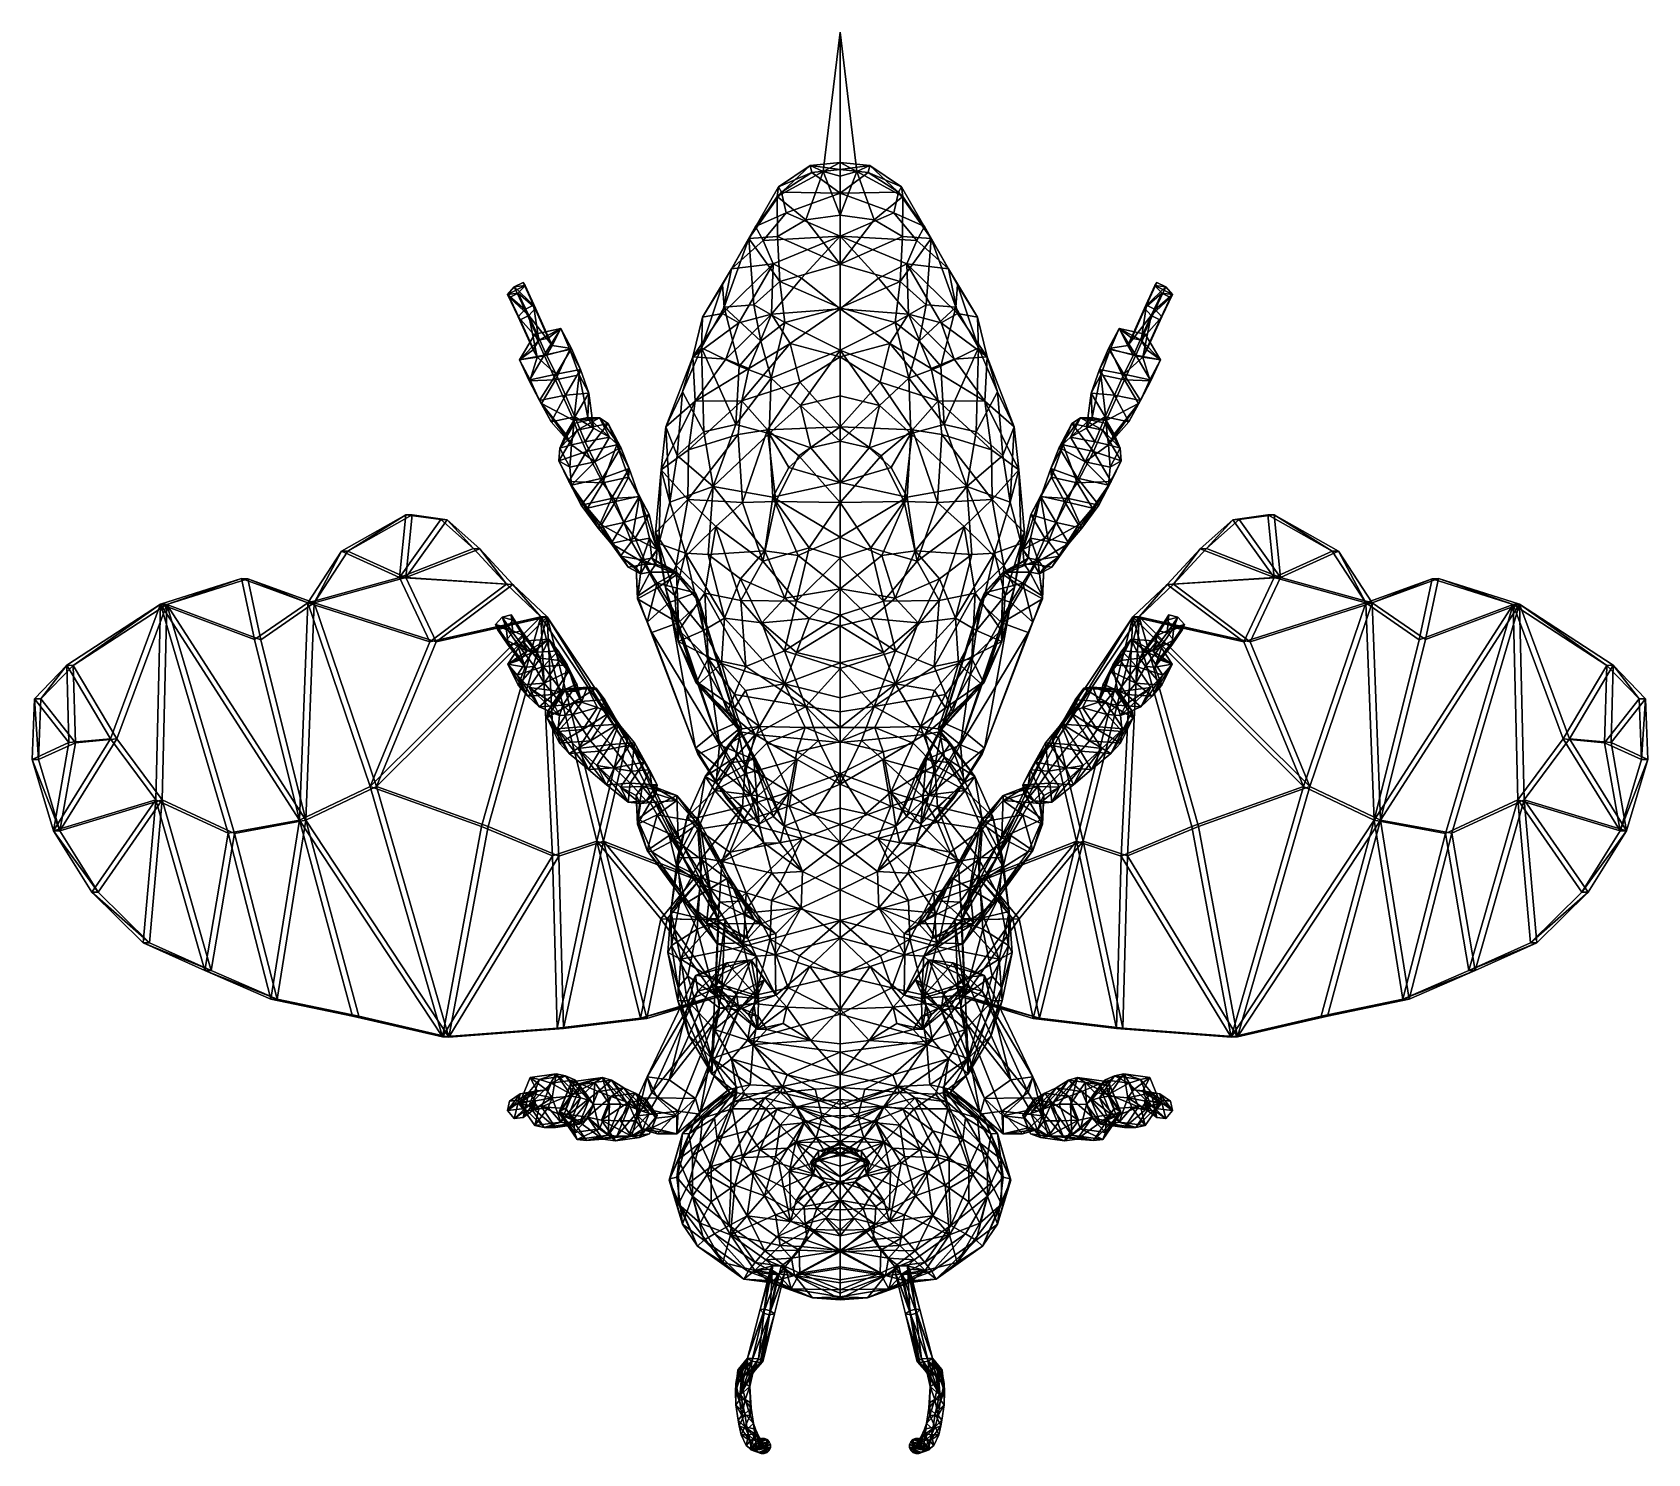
# Model space of a CAD drawing. Extents: x -0.0075 to 0.0075, y -0.006 to 0.0072.
import ezdxf

# ---------------------------------------------------------------- set-up
doc = ezdxf.new("R2010")
doc.units = 0
doc.layers.add('BEE$LWO', color=1, linetype='CONTINUOUS')

msp = doc.modelspace()

# ---------------------------------------------------------------- linework, layer by layer
at = {"layer": 'BEE$LWO'}
for points in [[(0, 0.005875, -0.001306), (-0.000155, 0.005919, -0.00128), (0, 0.007213, -0.001792)], [(-0.000155, 0.005919, -0.00128), (0, 0.006003, -0.001044), (0, 0.007213, -0.001792)], [(0.000155, 0.005919, -0.00128), (0, 0.005875, -0.001306), (0, 0.007213, -0.001792)], [(0, 0.006003, -0.001044), (0.000155, 0.005919, -0.00128), (0, 0.007213, -0.001792)], [(-0.000573, 0.005775, -0.000951), (-0.000277, 0.005974, -0.001018), (-0.000585, 0.005685, -0.001213)], [(-0.000277, 0.005974, -0.001018), (-0.000155, 0.005919, -0.00128), (-0.000585, 0.005685, -0.001213)], [(-0.000155, 0.005919, -0.00128), (-0.000317, 0.00547, -0.001441), (-0.000585, 0.005685, -0.001213)], [(-0.000277, 0.005974, -0.001018), (-0.000573, 0.005775, -0.000951), (-0.000263, 0.00591, -0.000694)], [(-0.000545, 0.005725, -0.000616), (-0.000263, 0.00591, -0.000694), (-0.000573, 0.005775, -0.000951)], [(0, 0.005716, -0.000373), (-0.000263, 0.00591, -0.000694), (-0.000545, 0.005725, -0.000616)], [(-0.000317, 0.00547, -0.001441), (-0.000155, 0.005919, -0.00128), (0, 0.005513, -0.001464)], [(-0.000277, 0.005974, -0.001018), (0, 0.006003, -0.001044), (-0.000155, 0.005919, -0.00128)], [(0, 0.006003, -0.001044), (-0.000277, 0.005974, -0.001018), (0, 0.005937, -0.000719)], [(-0.000277, 0.005974, -0.001018), (-0.000263, 0.00591, -0.000694), (0, 0.005937, -0.000719)], [(0, 0.005937, -0.000719), (-0.000263, 0.00591, -0.000694), (0, 0.005716, -0.000373)], [(0, 0.005875, -0.001306), (0, 0.005513, -0.001464), (-0.000155, 0.005919, -0.00128)], [(0, 0.006003, -0.001044), (0.000277, 0.005974, -0.001018), (0.000155, 0.005919, -0.00128)], [(0.000277, 0.005974, -0.001018), (0, 0.006003, -0.001044), (0, 0.005937, -0.000719)], [(0.000263, 0.00591, -0.000694), (0.000277, 0.005974, -0.001018), (0, 0.005937, -0.000719)], [(0.000263, 0.00591, -0.000694), (0, 0.005937, -0.000719), (0, 0.005716, -0.000373)], [(0, 0.005513, -0.001464), (0, 0.005875, -0.001306), (0.000155, 0.005919, -0.00128)], [(0.000155, 0.005919, -0.00128), (0.000317, 0.00547, -0.001441), (0, 0.005513, -0.001464)], [(0.000263, 0.00591, -0.000694), (0, 0.005716, -0.000373), (0.000545, 0.005725, -0.000616)], [(0.000155, 0.005919, -0.00128), (0.000277, 0.005974, -0.001018), (0.000585, 0.005685, -0.001213)], [(0.000317, 0.00547, -0.001441), (0.000155, 0.005919, -0.00128), (0.000585, 0.005685, -0.001213)], [(0.000573, 0.005775, -0.000951), (0.000277, 0.005974, -0.001018), (0.000263, 0.00591, -0.000694)], [(0.000263, 0.00591, -0.000694), (0.000545, 0.005725, -0.000616), (0.000573, 0.005775, -0.000951)], [(0.000277, 0.005974, -0.001018), (0.000573, 0.005775, -0.000951), (0.000585, 0.005685, -0.001213)], [(-0.000585, 0.005685, -0.001213), (-0.000847, 0.005296, -0.001041), (-0.000573, 0.005775, -0.000951)], [(-0.000573, 0.005775, -0.000951), (-0.000847, 0.005296, -0.001041), (-0.000545, 0.005725, -0.000616)], [(-0.000847, 0.005296, -0.001041), (-0.000785, 0.005407, -0.000484), (-0.000545, 0.005725, -0.000616)], [(-0.000545, 0.005725, -0.000616), (-0.000785, 0.005407, -0.000484), (-0.0005, 0.005535, -0.000279)], [(-0.0005, 0.005535, -0.000279), (0, 0.005716, -0.000373), (-0.000545, 0.005725, -0.000616)], [(0, 0.005716, -0.000373), (-0.0005, 0.005535, -0.000279), (0, 0.005317, 0.000091)], [(0, 0.005716, -0.000373), (0.0005, 0.005535, -0.000279), (0.000545, 0.005725, -0.000616)], [(0.0005, 0.005535, -0.000279), (0, 0.005716, -0.000373), (0, 0.005317, 0.000091)], [(0.000785, 0.005407, -0.000484), (0.000545, 0.005725, -0.000616), (0.0005, 0.005535, -0.000279)], [(0.000847, 0.005296, -0.001041), (0.000573, 0.005775, -0.000951), (0.000545, 0.005725, -0.000616)], [(0.000785, 0.005407, -0.000484), (0.000847, 0.005296, -0.001041), (0.000545, 0.005725, -0.000616)], [(0.000847, 0.005296, -0.001041), (0.000585, 0.005685, -0.001213), (0.000573, 0.005775, -0.000951)], [(-0.000585, 0.005685, -0.001213), (-0.000581, 0.005315, -0.001365), (-0.000847, 0.005296, -0.001041)], [(-0.000317, 0.00547, -0.001441), (-0.000581, 0.005315, -0.001365), (-0.000585, 0.005685, -0.001213)], [(0.000581, 0.005315, -0.001365), (0.000317, 0.00547, -0.001441), (0.000585, 0.005685, -0.001213)], [(0.000581, 0.005315, -0.001365), (0.000585, 0.005685, -0.001213), (0.000847, 0.005296, -0.001041)], [(-0.001092, 0.004865, -0.000853), (-0.000785, 0.005407, -0.000484), (-0.000847, 0.005296, -0.001041)], [(-0.001008, 0.005013, -0.000316), (-0.000785, 0.005407, -0.000484), (-0.001092, 0.004865, -0.000853)], [(-0.000715, 0.005278, -0.000164), (-0.000785, 0.005407, -0.000484), (-0.001008, 0.005013, -0.000316)], [(-0.000715, 0.005278, -0.000164), (-0.0005, 0.005535, -0.000279), (-0.000785, 0.005407, -0.000484)], [(-0.0005, 0.005535, -0.000279), (-0.000715, 0.005278, -0.000164), (0, 0.005317, 0.000091)], [(-0.000317, 0.00547, -0.001441), (0, 0.005058, -0.001562), (-0.000581, 0.005315, -0.001365)], [(0, 0.005513, -0.001464), (0, 0.005058, -0.001562), (-0.000317, 0.00547, -0.001441)], [(0.000715, 0.005278, -0.000164), (0.0005, 0.005535, -0.000279), (0, 0.005317, 0.000091)], [(0, 0.005058, -0.001562), (0, 0.005513, -0.001464), (0.000317, 0.00547, -0.001441)], [(0, 0.005058, -0.001562), (0.000317, 0.00547, -0.001441), (0.000581, 0.005315, -0.001365)], [(0.0005, 0.005535, -0.000279), (0.000715, 0.005278, -0.000164), (0.000785, 0.005407, -0.000484)], [(0.000785, 0.005407, -0.000484), (0.000715, 0.005278, -0.000164), (0.001008, 0.005013, -0.000316)], [(0.000785, 0.005407, -0.000484), (0.001092, 0.004865, -0.000853), (0.000847, 0.005296, -0.001041)], [(0.000785, 0.005407, -0.000484), (0.001008, 0.005013, -0.000316), (0.001092, 0.004865, -0.000853)], [(-0.001092, 0.004865, -0.000853), (-0.000847, 0.005296, -0.001041), (-0.001076, 0.004658, -0.001066)], [(-0.001076, 0.004658, -0.001066), (-0.000847, 0.005296, -0.001041), (-0.0008, 0.00468, -0.001375)], [(-0.001008, 0.005013, -0.000316), (-0.000621, 0.00506, 0.000168), (-0.000715, 0.005278, -0.000164)], [(-0.000581, 0.005315, -0.001365), (-0.000558, 0.004895, -0.00148), (-0.000847, 0.005296, -0.001041)], [(-0.000847, 0.005296, -0.001041), (-0.000558, 0.004895, -0.00148), (-0.0008, 0.00468, -0.001375)], [(-0.000715, 0.005278, -0.000164), (-0.000621, 0.00506, 0.000168), (0, 0.005317, 0.000091)], [(-0.000621, 0.00506, 0.000168), (-0.000357, 0.004926, 0.000431), (0, 0.005317, 0.000091)], [(-0.000581, 0.005315, -0.001365), (0, 0.005058, -0.001562), (-0.000558, 0.004895, -0.00148)], [(0, 0.005317, 0.000091), (-0.000357, 0.004926, 0.000431), (0, 0.00464, 0.000715)], [(0.000357, 0.004926, 0.000431), (0, 0.005317, 0.000091), (0, 0.00464, 0.000715)], [(0.000357, 0.004926, 0.000431), (0.000621, 0.00506, 0.000168), (0, 0.005317, 0.000091)], [(0.000621, 0.00506, 0.000168), (0.000715, 0.005278, -0.000164), (0, 0.005317, 0.000091)], [(0, 0.005058, -0.001562), (0.000581, 0.005315, -0.001365), (0.000558, 0.004895, -0.00148)], [(0.000558, 0.004895, -0.00148), (0.000581, 0.005315, -0.001365), (0.000847, 0.005296, -0.001041)], [(0.000558, 0.004895, -0.00148), (0.000847, 0.005296, -0.001041), (0.0008, 0.00468, -0.001375)], [(0.000621, 0.00506, 0.000168), (0.001008, 0.005013, -0.000316), (0.000715, 0.005278, -0.000164)], [(0.000847, 0.005296, -0.001041), (0.001076, 0.004658, -0.001066), (0.0008, 0.00468, -0.001375)], [(0.000847, 0.005296, -0.001041), (0.001092, 0.004865, -0.000853), (0.001076, 0.004658, -0.001066)], [(-0.001277, 0.004563, -0.000405), (-0.001091, 0.004598, 0.000157), (-0.001008, 0.005013, -0.000316)], [(-0.001277, 0.004563, -0.000405), (-0.001008, 0.005013, -0.000316), (-0.001092, 0.004865, -0.000853)], [(-0.000939, 0.004511, 0.000444), (-0.000621, 0.00506, 0.000168), (-0.001091, 0.004598, 0.000157)], [(-0.001091, 0.004598, 0.000157), (-0.000621, 0.00506, 0.000168), (-0.001008, 0.005013, -0.000316)], [(-0.000636, 0.004591, 0.000606), (-0.000621, 0.00506, 0.000168), (-0.000939, 0.004511, 0.000444)], [(-0.000357, 0.004926, 0.000431), (-0.000621, 0.00506, 0.000168), (-0.000636, 0.004591, 0.000606)], [(0, 0.005058, -0.001562), (0, 0.004652, -0.001641), (-0.000558, 0.004895, -0.00148)], [(0, 0.004652, -0.001641), (0, 0.005058, -0.001562), (0.000558, 0.004895, -0.00148)], [(0.000621, 0.00506, 0.000168), (0.000357, 0.004926, 0.000431), (0.000636, 0.004591, 0.000606)], [(0.000621, 0.00506, 0.000168), (0.000939, 0.004511, 0.000444), (0.001091, 0.004598, 0.000157)], [(0.000621, 0.00506, 0.000168), (0.000636, 0.004591, 0.000606), (0.000939, 0.004511, 0.000444)], [(0.000621, 0.00506, 0.000168), (0.001091, 0.004598, 0.000157), (0.001008, 0.005013, -0.000316)], [(0.001091, 0.004598, 0.000157), (0.001277, 0.004563, -0.000405), (0.001008, 0.005013, -0.000316)], [(0.001008, 0.005013, -0.000316), (0.001277, 0.004563, -0.000405), (0.001092, 0.004865, -0.000853)], [(-0.003028, 0.004846, -0.00408), (-0.002928, 0.004858, -0.004226), (-0.003092, 0.004776, -0.004134)], [(-0.002928, 0.004858, -0.004226), (-0.002991, 0.004788, -0.00428), (-0.003092, 0.004776, -0.004134)], [(-0.003028, 0.004846, -0.00408), (-0.003092, 0.004776, -0.004134), (-0.00293, 0.004636, -0.004017)], [(-0.002946, 0.004887, -0.004126), (-0.002928, 0.004858, -0.004226), (-0.003028, 0.004846, -0.00408)], [(-0.002946, 0.004887, -0.004126), (-0.003028, 0.004846, -0.00408), (-0.002849, 0.004676, -0.004062)], [(-0.00293, 0.004636, -0.004017), (-0.002849, 0.004676, -0.004062), (-0.003028, 0.004846, -0.00408)], [(-0.002991, 0.004788, -0.00428), (-0.002928, 0.004858, -0.004226), (-0.002831, 0.004647, -0.004161)], [(-0.002849, 0.004676, -0.004062), (-0.002831, 0.004647, -0.004161), (-0.002946, 0.004887, -0.004126)], [(-0.002928, 0.004858, -0.004226), (-0.002946, 0.004887, -0.004126), (-0.002831, 0.004647, -0.004161)], [(-0.001287, 0.004278, -0.000896), (-0.001277, 0.004563, -0.000405), (-0.001092, 0.004865, -0.000853)], [(-0.001076, 0.004658, -0.001066), (-0.001287, 0.004278, -0.000896), (-0.001092, 0.004865, -0.000853)], [(-0.000558, 0.004895, -0.00148), (-0.000514, 0.004514, -0.001576), (-0.0008, 0.00468, -0.001375)], [(-0.000636, 0.004591, 0.000606), (0, 0.00464, 0.000715), (-0.000357, 0.004926, 0.000431)], [(0, 0.004652, -0.001641), (-0.000514, 0.004514, -0.001576), (-0.000558, 0.004895, -0.00148)], [(0, 0.00464, 0.000715), (0.000636, 0.004591, 0.000606), (0.000357, 0.004926, 0.000431)], [(0.000514, 0.004514, -0.001576), (0, 0.004652, -0.001641), (0.000558, 0.004895, -0.00148)], [(0.000514, 0.004514, -0.001576), (0.000558, 0.004895, -0.00148), (0.0008, 0.00468, -0.001375)], [(0.001287, 0.004278, -0.000896), (0.001076, 0.004658, -0.001066), (0.001092, 0.004865, -0.000853)], [(0.001277, 0.004563, -0.000405), (0.001287, 0.004278, -0.000896), (0.001092, 0.004865, -0.000853)], [(0.002831, 0.004647, -0.004161), (0.002849, 0.004676, -0.004062), (0.002946, 0.004887, -0.004126)], [(0.002946, 0.004887, -0.004126), (0.002928, 0.004858, -0.004226), (0.002831, 0.004647, -0.004161)], [(0.002928, 0.004858, -0.004226), (0.002991, 0.004788, -0.00428), (0.002831, 0.004647, -0.004161)], [(0.003028, 0.004846, -0.00408), (0.002946, 0.004887, -0.004126), (0.002849, 0.004676, -0.004062)], [(0.002849, 0.004676, -0.004062), (0.00293, 0.004636, -0.004017), (0.003028, 0.004846, -0.00408)], [(0.002928, 0.004858, -0.004226), (0.002946, 0.004887, -0.004126), (0.003028, 0.004846, -0.00408)], [(0.002928, 0.004858, -0.004226), (0.003028, 0.004846, -0.00408), (0.003092, 0.004776, -0.004134)], [(0.002991, 0.004788, -0.00428), (0.002928, 0.004858, -0.004226), (0.003092, 0.004776, -0.004134)], [(0.003092, 0.004776, -0.004134), (0.003028, 0.004846, -0.00408), (0.00293, 0.004636, -0.004017)], [(-0.002991, 0.004788, -0.00428), (-0.003073, 0.004747, -0.004234), (-0.003092, 0.004776, -0.004134)], [(-0.002992, 0.004567, -0.00407), (-0.00293, 0.004636, -0.004017), (-0.003092, 0.004776, -0.004134)], [(-0.002992, 0.004567, -0.00407), (-0.003092, 0.004776, -0.004134), (-0.002974, 0.004538, -0.004168)], [(-0.003092, 0.004776, -0.004134), (-0.003073, 0.004747, -0.004234), (-0.002974, 0.004538, -0.004168)], [(-0.003073, 0.004747, -0.004234), (-0.002991, 0.004788, -0.00428), (-0.002893, 0.004578, -0.004214)], [(-0.002974, 0.004538, -0.004168), (-0.003073, 0.004747, -0.004234), (-0.002893, 0.004578, -0.004214)], [(-0.002893, 0.004578, -0.004214), (-0.002991, 0.004788, -0.00428), (-0.002831, 0.004647, -0.004161)], [(-0.002849, 0.004676, -0.004062), (-0.00293, 0.004636, -0.004017), (-0.0028, 0.004349, -0.00382)], [(-0.002712, 0.004368, -0.003853), (-0.002676, 0.0043, -0.003926), (-0.002849, 0.004676, -0.004062)], [(-0.002831, 0.004647, -0.004161), (-0.002849, 0.004676, -0.004062), (-0.002676, 0.0043, -0.003926)], [(-0.002712, 0.004368, -0.003853), (-0.002849, 0.004676, -0.004062), (-0.0028, 0.004349, -0.00382)], [(-0.001076, 0.004658, -0.001066), (-0.000937, 0.004109, -0.001396), (-0.001287, 0.004278, -0.000896)], [(-0.0008, 0.00468, -0.001375), (-0.000735, 0.004342, -0.001497), (-0.001076, 0.004658, -0.001066)], [(-0.000735, 0.004342, -0.001497), (-0.000937, 0.004109, -0.001396), (-0.001076, 0.004658, -0.001066)], [(-0.000735, 0.004342, -0.001497), (-0.0008, 0.00468, -0.001375), (-0.000514, 0.004514, -0.001576)], [(0.0008, 0.00468, -0.001375), (0.000735, 0.004342, -0.001497), (0.000514, 0.004514, -0.001576)], [(0.000735, 0.004342, -0.001497), (0.0008, 0.00468, -0.001375), (0.001076, 0.004658, -0.001066)], [(0.000937, 0.004109, -0.001396), (0.000735, 0.004342, -0.001497), (0.001076, 0.004658, -0.001066)], [(0.000937, 0.004109, -0.001396), (0.001076, 0.004658, -0.001066), (0.001287, 0.004278, -0.000896)], [(0.002676, 0.0043, -0.003926), (0.002712, 0.004368, -0.003853), (0.002849, 0.004676, -0.004062)], [(0.002849, 0.004676, -0.004062), (0.002831, 0.004647, -0.004161), (0.002676, 0.0043, -0.003926)], [(0.002849, 0.004676, -0.004062), (0.002712, 0.004368, -0.003853), (0.0028, 0.004349, -0.00382)], [(0.00293, 0.004636, -0.004017), (0.002849, 0.004676, -0.004062), (0.0028, 0.004349, -0.00382)], [(0.002991, 0.004788, -0.00428), (0.002893, 0.004578, -0.004214), (0.002831, 0.004647, -0.004161)], [(0.002991, 0.004788, -0.00428), (0.003073, 0.004747, -0.004234), (0.002893, 0.004578, -0.004214)], [(0.003073, 0.004747, -0.004234), (0.002974, 0.004538, -0.004168), (0.002893, 0.004578, -0.004214)], [(0.00293, 0.004636, -0.004017), (0.002992, 0.004567, -0.00407), (0.003092, 0.004776, -0.004134)], [(0.003092, 0.004776, -0.004134), (0.002992, 0.004567, -0.00407), (0.002974, 0.004538, -0.004168)], [(0.003073, 0.004747, -0.004234), (0.003092, 0.004776, -0.004134), (0.002974, 0.004538, -0.004168)], [(0.003073, 0.004747, -0.004234), (0.002991, 0.004788, -0.00428), (0.003092, 0.004776, -0.004134)], [(-0.00293, 0.004636, -0.004017), (-0.002992, 0.004567, -0.00407), (-0.0028, 0.004349, -0.00382)], [(-0.002852, 0.004261, -0.00386), (-0.0028, 0.004349, -0.00382), (-0.002992, 0.004567, -0.00407)], [(-0.002852, 0.004261, -0.00386), (-0.002992, 0.004567, -0.00407), (-0.002816, 0.004193, -0.003934)], [(-0.002992, 0.004567, -0.00407), (-0.002974, 0.004538, -0.004168), (-0.002816, 0.004193, -0.003934)], [(-0.002974, 0.004538, -0.004168), (-0.002893, 0.004578, -0.004214), (-0.002816, 0.004193, -0.003934)], [(-0.002893, 0.004578, -0.004214), (-0.002831, 0.004647, -0.004161), (-0.002676, 0.0043, -0.003926)], [(-0.002728, 0.004212, -0.003967), (-0.002816, 0.004193, -0.003934), (-0.002893, 0.004578, -0.004214)], [(-0.002728, 0.004212, -0.003967), (-0.002893, 0.004578, -0.004214), (-0.002676, 0.0043, -0.003926)], [(-0.001367, 0.004195, 0.000069), (-0.001091, 0.004598, 0.000157), (-0.001277, 0.004563, -0.000405)], [(-0.001091, 0.004598, 0.000157), (-0.001367, 0.004195, 0.000069), (-0.000939, 0.004511, 0.000444)], [(-0.001367, 0.004195, 0.000069), (-0.001277, 0.004563, -0.000405), (-0.001287, 0.004278, -0.000896)], [(-0.000939, 0.004511, 0.000444), (-0.001367, 0.004195, 0.000069), (-0.001061, 0.004175, 0.000608)], [(-0.000636, 0.004591, 0.000606), (-0.000939, 0.004511, 0.000444), (-0.001061, 0.004175, 0.000608)], [(-0.000846, 0.004086, 0.000855), (-0.000636, 0.004591, 0.000606), (-0.001061, 0.004175, 0.000608)], [(-0.000463, 0.004319, 0.000884), (-0.000636, 0.004591, 0.000606), (-0.000846, 0.004086, 0.000855)], [(-0.000735, 0.004342, -0.001497), (-0.000514, 0.004514, -0.001576), (-0.000641, 0.003996, -0.001591)], [(-0.000641, 0.003996, -0.001591), (-0.000514, 0.004514, -0.001576), (0, 0.004256, -0.001698)], [(-0.000463, 0.004319, 0.000884), (0, 0.00464, 0.000715), (-0.000636, 0.004591, 0.000606)], [(-0.000514, 0.004514, -0.001576), (0, 0.004652, -0.001641), (0, 0.004256, -0.001698)], [(0, 0.004195, 0.000994), (0, 0.00464, 0.000715), (-0.000463, 0.004319, 0.000884)], [(0, 0.004652, -0.001641), (0.000514, 0.004514, -0.001576), (0, 0.004256, -0.001698)], [(0, 0.00464, 0.000715), (0, 0.004195, 0.000994), (0.000463, 0.004319, 0.000884)], [(0, 0.00464, 0.000715), (0.000463, 0.004319, 0.000884), (0.000636, 0.004591, 0.000606)], [(0.000514, 0.004514, -0.001576), (0.000641, 0.003996, -0.001591), (0, 0.004256, -0.001698)], [(0.000636, 0.004591, 0.000606), (0.000463, 0.004319, 0.000884), (0.000846, 0.004086, 0.000855)], [(0.000514, 0.004514, -0.001576), (0.000735, 0.004342, -0.001497), (0.000641, 0.003996, -0.001591)], [(0.000939, 0.004511, 0.000444), (0.000636, 0.004591, 0.000606), (0.001061, 0.004175, 0.000608)], [(0.000636, 0.004591, 0.000606), (0.000846, 0.004086, 0.000855), (0.001061, 0.004175, 0.000608)], [(0.001367, 0.004195, 0.000069), (0.001091, 0.004598, 0.000157), (0.000939, 0.004511, 0.000444)], [(0.001367, 0.004195, 0.000069), (0.000939, 0.004511, 0.000444), (0.001061, 0.004175, 0.000608)], [(0.001091, 0.004598, 0.000157), (0.001367, 0.004195, 0.000069), (0.001277, 0.004563, -0.000405)], [(0.001277, 0.004563, -0.000405), (0.001367, 0.004195, 0.000069), (0.001287, 0.004278, -0.000896)], [(0.002831, 0.004647, -0.004161), (0.002893, 0.004578, -0.004214), (0.002676, 0.0043, -0.003926)], [(0.002893, 0.004578, -0.004214), (0.002728, 0.004212, -0.003967), (0.002676, 0.0043, -0.003926)], [(0.002816, 0.004193, -0.003934), (0.002728, 0.004212, -0.003967), (0.002893, 0.004578, -0.004214)], [(0.002992, 0.004567, -0.00407), (0.00293, 0.004636, -0.004017), (0.0028, 0.004349, -0.00382)], [(0.0028, 0.004349, -0.00382), (0.002852, 0.004261, -0.00386), (0.002992, 0.004567, -0.00407)], [(0.002893, 0.004578, -0.004214), (0.002974, 0.004538, -0.004168), (0.002816, 0.004193, -0.003934)], [(0.002992, 0.004567, -0.00407), (0.002852, 0.004261, -0.00386), (0.002816, 0.004193, -0.003934)], [(0.002974, 0.004538, -0.004168), (0.002992, 0.004567, -0.00407), (0.002816, 0.004193, -0.003934)], [(-0.002836, 0.004407, -0.003638), (-0.002978, 0.004168, -0.003748), (-0.002749, 0.00421, -0.00346)], [(-0.002836, 0.004407, -0.003638), (-0.0028, 0.004349, -0.00382), (-0.002978, 0.004168, -0.003748)], [(-0.002595, 0.00446, -0.003728), (-0.002836, 0.004407, -0.003638), (-0.002749, 0.00421, -0.00346)], [(-0.002836, 0.004407, -0.003638), (-0.002595, 0.00446, -0.003728), (-0.0028, 0.004349, -0.00382)], [(-0.002712, 0.004368, -0.003853), (-0.0028, 0.004349, -0.00382), (-0.002595, 0.00446, -0.003728)], [(-0.00251, 0.004262, -0.00355), (-0.002595, 0.00446, -0.003728), (-0.002749, 0.00421, -0.00346)], [(-0.002676, 0.0043, -0.003926), (-0.002712, 0.004368, -0.003853), (-0.002595, 0.00446, -0.003728)], [(-0.002496, 0.004273, -0.003929), (-0.002676, 0.0043, -0.003926), (-0.002595, 0.00446, -0.003728)], [(-0.002496, 0.004273, -0.003929), (-0.002595, 0.00446, -0.003728), (-0.00251, 0.004262, -0.00355)], [(0.002595, 0.00446, -0.003728), (0.002496, 0.004273, -0.003929), (0.00251, 0.004262, -0.00355)], [(0.002676, 0.0043, -0.003926), (0.002496, 0.004273, -0.003929), (0.002595, 0.00446, -0.003728)], [(0.002595, 0.00446, -0.003728), (0.00251, 0.004262, -0.00355), (0.002749, 0.00421, -0.00346)], [(0.002712, 0.004368, -0.003853), (0.002676, 0.0043, -0.003926), (0.002595, 0.00446, -0.003728)], [(0.002836, 0.004407, -0.003638), (0.002595, 0.00446, -0.003728), (0.002749, 0.00421, -0.00346)], [(0.002595, 0.00446, -0.003728), (0.002836, 0.004407, -0.003638), (0.0028, 0.004349, -0.00382)], [(0.0028, 0.004349, -0.00382), (0.002712, 0.004368, -0.003853), (0.002595, 0.00446, -0.003728)], [(0.002978, 0.004168, -0.003748), (0.002836, 0.004407, -0.003638), (0.002749, 0.00421, -0.00346)], [(0.0028, 0.004349, -0.00382), (0.002836, 0.004407, -0.003638), (0.002978, 0.004168, -0.003748)], [(-0.0028, 0.004349, -0.00382), (-0.002852, 0.004261, -0.00386), (-0.002978, 0.004168, -0.003748)], [(-0.002852, 0.004261, -0.00386), (-0.002816, 0.004193, -0.003934), (-0.002978, 0.004168, -0.003748)], [(-0.00289, 0.003973, -0.003569), (-0.002749, 0.00421, -0.00346), (-0.002978, 0.004168, -0.003748)], [(-0.002749, 0.00421, -0.00346), (-0.00289, 0.003973, -0.003569), (-0.002646, 0.00398, -0.003278)], [(-0.002816, 0.004193, -0.003934), (-0.002728, 0.004212, -0.003967), (-0.002638, 0.004034, -0.004038)], [(-0.00251, 0.004262, -0.00355), (-0.002749, 0.00421, -0.00346), (-0.002646, 0.00398, -0.003278)], [(-0.002728, 0.004212, -0.003967), (-0.002676, 0.0043, -0.003926), (-0.002496, 0.004273, -0.003929)], [(-0.002638, 0.004034, -0.004038), (-0.002728, 0.004212, -0.003967), (-0.002496, 0.004273, -0.003929)], [(-0.002425, 0.004028, -0.003361), (-0.00251, 0.004262, -0.00355), (-0.002646, 0.00398, -0.003278)], [(-0.002638, 0.004034, -0.004038), (-0.002496, 0.004273, -0.003929), (-0.002412, 0.004077, -0.003749)], [(-0.002412, 0.004077, -0.003749), (-0.002496, 0.004273, -0.003929), (-0.00251, 0.004262, -0.00355)], [(-0.002412, 0.004077, -0.003749), (-0.00251, 0.004262, -0.00355), (-0.002425, 0.004028, -0.003361)], [(-0.001463, 0.003869, -0.000724), (-0.001367, 0.004195, 0.000069), (-0.001287, 0.004278, -0.000896)], [(-0.001463, 0.003869, -0.000724), (-0.001287, 0.004278, -0.000896), (-0.001265, 0.003497, -0.001163)], [(-0.001265, 0.003497, -0.001163), (-0.001287, 0.004278, -0.000896), (-0.000967, 0.003565, -0.00143)], [(-0.001287, 0.004278, -0.000896), (-0.000937, 0.004109, -0.001396), (-0.000967, 0.003565, -0.00143)], [(-0.000735, 0.004342, -0.001497), (-0.000641, 0.003996, -0.001591), (-0.000937, 0.004109, -0.001396)], [(-0.000846, 0.004086, 0.000855), (-0.000912, 0.003787, 0.000988), (-0.000463, 0.004319, 0.000884)], [(-0.000463, 0.004319, 0.000884), (-0.000912, 0.003787, 0.000988), (-0.000374, 0.003961, 0.001113)], [(-0.000366, 0.003742, -0.001694), (-0.000641, 0.003996, -0.001591), (0, 0.004256, -0.001698)], [(-0.000374, 0.003961, 0.001113), (0, 0.004195, 0.000994), (-0.000463, 0.004319, 0.000884)], [(0, 0.003833, -0.001728), (-0.000366, 0.003742, -0.001694), (0, 0.004256, -0.001698)], [(0, 0.004195, 0.000994), (0.000374, 0.003961, 0.001113), (0.000463, 0.004319, 0.000884)], [(0.000641, 0.003996, -0.001591), (0.000366, 0.003742, -0.001694), (0, 0.004256, -0.001698)], [(0.000366, 0.003742, -0.001694), (0, 0.003833, -0.001728), (0, 0.004256, -0.001698)], [(0.000912, 0.003787, 0.000988), (0.000463, 0.004319, 0.000884), (0.000374, 0.003961, 0.001113)], [(0.000912, 0.003787, 0.000988), (0.000846, 0.004086, 0.000855), (0.000463, 0.004319, 0.000884)], [(0.000641, 0.003996, -0.001591), (0.000735, 0.004342, -0.001497), (0.000937, 0.004109, -0.001396)], [(0.000937, 0.004109, -0.001396), (0.001287, 0.004278, -0.000896), (0.000967, 0.003565, -0.00143)], [(0.001287, 0.004278, -0.000896), (0.001265, 0.003497, -0.001163), (0.000967, 0.003565, -0.00143)], [(0.001287, 0.004278, -0.000896), (0.001463, 0.003869, -0.000724), (0.001265, 0.003497, -0.001163)], [(0.001367, 0.004195, 0.000069), (0.001463, 0.003869, -0.000724), (0.001287, 0.004278, -0.000896)], [(0.002496, 0.004273, -0.003929), (0.002638, 0.004034, -0.004038), (0.002412, 0.004077, -0.003749)], [(0.002496, 0.004273, -0.003929), (0.002412, 0.004077, -0.003749), (0.00251, 0.004262, -0.00355)], [(0.00251, 0.004262, -0.00355), (0.002412, 0.004077, -0.003749), (0.002425, 0.004028, -0.003361)], [(0.00251, 0.004262, -0.00355), (0.002425, 0.004028, -0.003361), (0.002646, 0.00398, -0.003278)], [(0.002676, 0.0043, -0.003926), (0.002728, 0.004212, -0.003967), (0.002496, 0.004273, -0.003929)], [(0.002728, 0.004212, -0.003967), (0.002638, 0.004034, -0.004038), (0.002496, 0.004273, -0.003929)], [(0.002749, 0.00421, -0.00346), (0.00251, 0.004262, -0.00355), (0.002646, 0.00398, -0.003278)], [(0.002728, 0.004212, -0.003967), (0.002816, 0.004193, -0.003934), (0.002638, 0.004034, -0.004038)], [(0.00289, 0.003973, -0.003569), (0.002749, 0.00421, -0.00346), (0.002646, 0.00398, -0.003278)], [(0.002749, 0.00421, -0.00346), (0.00289, 0.003973, -0.003569), (0.002978, 0.004168, -0.003748)], [(0.002852, 0.004261, -0.00386), (0.0028, 0.004349, -0.00382), (0.002978, 0.004168, -0.003748)], [(0.002816, 0.004193, -0.003934), (0.002852, 0.004261, -0.00386), (0.002978, 0.004168, -0.003748)], [(-0.002879, 0.003981, -0.003948), (-0.002978, 0.004168, -0.003748), (-0.002816, 0.004193, -0.003934)], [(-0.002978, 0.004168, -0.003748), (-0.002879, 0.003981, -0.003948), (-0.00289, 0.003973, -0.003569)], [(-0.002879, 0.003981, -0.003948), (-0.002816, 0.004193, -0.003934), (-0.002638, 0.004034, -0.004038)], [(-0.002553, 0.00384, -0.003858), (-0.002638, 0.004034, -0.004038), (-0.002412, 0.004077, -0.003749)], [(-0.002553, 0.00384, -0.003858), (-0.002412, 0.004077, -0.003749), (-0.002335, 0.003858, -0.003544)], [(-0.002335, 0.003858, -0.003544), (-0.002412, 0.004077, -0.003749), (-0.002425, 0.004028, -0.003361)], [(-0.001367, 0.004195, 0.000069), (-0.001463, 0.003869, -0.000724), (-0.001619, 0.003544, -0.000283)], [(-0.001367, 0.004195, 0.000069), (-0.001619, 0.003544, -0.000283), (-0.001345, 0.003783, 0.000531)], [(-0.001061, 0.004175, 0.000608), (-0.001367, 0.004195, 0.000069), (-0.001345, 0.003783, 0.000531)], [(-0.001061, 0.004175, 0.000608), (-0.001345, 0.003783, 0.000531), (-0.000846, 0.004086, 0.000855)], [(-0.001345, 0.003783, 0.000531), (-0.000912, 0.003787, 0.000988), (-0.000846, 0.004086, 0.000855)], [(-0.000937, 0.004109, -0.001396), (-0.000641, 0.003996, -0.001591), (-0.000967, 0.003565, -0.00143)], [(0, 0.003543, 0.001325), (0, 0.004195, 0.000994), (-0.000374, 0.003961, 0.001113)], [(0, 0.004195, 0.000994), (0, 0.003543, 0.001325), (0.000374, 0.003961, 0.001113)], [(0.000641, 0.003996, -0.001591), (0.000937, 0.004109, -0.001396), (0.000967, 0.003565, -0.00143)], [(0.001345, 0.003783, 0.000531), (0.001061, 0.004175, 0.000608), (0.000846, 0.004086, 0.000855)], [(0.000912, 0.003787, 0.000988), (0.001345, 0.003783, 0.000531), (0.000846, 0.004086, 0.000855)], [(0.001367, 0.004195, 0.000069), (0.001061, 0.004175, 0.000608), (0.001345, 0.003783, 0.000531)], [(0.001619, 0.003544, -0.000283), (0.001367, 0.004195, 0.000069), (0.001345, 0.003783, 0.000531)], [(0.001463, 0.003869, -0.000724), (0.001367, 0.004195, 0.000069), (0.001619, 0.003544, -0.000283)], [(0.002412, 0.004077, -0.003749), (0.002553, 0.00384, -0.003858), (0.002335, 0.003858, -0.003544)], [(0.002412, 0.004077, -0.003749), (0.002335, 0.003858, -0.003544), (0.002425, 0.004028, -0.003361)], [(0.002638, 0.004034, -0.004038), (0.002553, 0.00384, -0.003858), (0.002412, 0.004077, -0.003749)], [(0.002816, 0.004193, -0.003934), (0.002879, 0.003981, -0.003948), (0.002638, 0.004034, -0.004038)], [(0.002978, 0.004168, -0.003748), (0.002879, 0.003981, -0.003948), (0.002816, 0.004193, -0.003934)], [(0.002879, 0.003981, -0.003948), (0.002978, 0.004168, -0.003748), (0.00289, 0.003973, -0.003569)], [(-0.002792, 0.003788, -0.003768), (-0.00289, 0.003973, -0.003569), (-0.002879, 0.003981, -0.003948)], [(-0.002776, 0.003761, -0.003378), (-0.002646, 0.00398, -0.003278), (-0.00289, 0.003973, -0.003569)], [(-0.002776, 0.003761, -0.003378), (-0.00289, 0.003973, -0.003569), (-0.002686, 0.00359, -0.003562)], [(-0.00289, 0.003973, -0.003569), (-0.002792, 0.003788, -0.003768), (-0.002686, 0.00359, -0.003562)], [(-0.002879, 0.003981, -0.003948), (-0.002638, 0.004034, -0.004038), (-0.002792, 0.003788, -0.003768)], [(-0.002553, 0.00384, -0.003858), (-0.002792, 0.003788, -0.003768), (-0.002638, 0.004034, -0.004038)], [(-0.002646, 0.00398, -0.003278), (-0.002776, 0.003761, -0.003378), (-0.002473, 0.003603, -0.003074)], [(-0.002425, 0.004028, -0.003361), (-0.002646, 0.00398, -0.003278), (-0.002473, 0.003603, -0.003074)], [(-0.002345, 0.003631, -0.003122), (-0.002425, 0.004028, -0.003361), (-0.002473, 0.003603, -0.003074)], [(-0.002335, 0.003858, -0.003544), (-0.002425, 0.004028, -0.003361), (-0.002345, 0.003631, -0.003122)], [(-0.000641, 0.003996, -0.001591), (-0.000657, 0.003481, -0.001602), (-0.000967, 0.003565, -0.00143)], [(-0.000912, 0.003787, 0.000988), (-0.000673, 0.003517, 0.001242), (-0.000374, 0.003961, 0.001113)], [(-0.000374, 0.003961, 0.001113), (-0.000673, 0.003517, 0.001242), (0, 0.003543, 0.001325)], [(-0.000366, 0.003742, -0.001694), (-0.000657, 0.003481, -0.001602), (-0.000641, 0.003996, -0.001591)], [(0.000673, 0.003517, 0.001242), (0.000374, 0.003961, 0.001113), (0, 0.003543, 0.001325)], [(0.000657, 0.003481, -0.001602), (0.000366, 0.003742, -0.001694), (0.000641, 0.003996, -0.001591)], [(0.000673, 0.003517, 0.001242), (0.000912, 0.003787, 0.000988), (0.000374, 0.003961, 0.001113)], [(0.000657, 0.003481, -0.001602), (0.000641, 0.003996, -0.001591), (0.000967, 0.003565, -0.00143)], [(0.002425, 0.004028, -0.003361), (0.002335, 0.003858, -0.003544), (0.002345, 0.003631, -0.003122)], [(0.002425, 0.004028, -0.003361), (0.002345, 0.003631, -0.003122), (0.002473, 0.003603, -0.003074)], [(0.002646, 0.00398, -0.003278), (0.002425, 0.004028, -0.003361), (0.002473, 0.003603, -0.003074)], [(0.002776, 0.003761, -0.003378), (0.002646, 0.00398, -0.003278), (0.002473, 0.003603, -0.003074)], [(0.002792, 0.003788, -0.003768), (0.002553, 0.00384, -0.003858), (0.002638, 0.004034, -0.004038)], [(0.002638, 0.004034, -0.004038), (0.002879, 0.003981, -0.003948), (0.002792, 0.003788, -0.003768)], [(0.002646, 0.00398, -0.003278), (0.002776, 0.003761, -0.003378), (0.00289, 0.003973, -0.003569)], [(0.00289, 0.003973, -0.003569), (0.002776, 0.003761, -0.003378), (0.002686, 0.00359, -0.003562)], [(0.002792, 0.003788, -0.003768), (0.00289, 0.003973, -0.003569), (0.002686, 0.00359, -0.003562)], [(0.00289, 0.003973, -0.003569), (0.002792, 0.003788, -0.003768), (0.002879, 0.003981, -0.003948)], [(-0.002792, 0.003788, -0.003768), (-0.002553, 0.00384, -0.003858), (-0.002686, 0.00359, -0.003562)], [(-0.002549, 0.003475, -0.003133), (-0.002473, 0.003603, -0.003074), (-0.002776, 0.003761, -0.003378)], [(-0.002549, 0.003475, -0.003133), (-0.002776, 0.003761, -0.003378), (-0.002496, 0.003376, -0.00324)], [(-0.002776, 0.003761, -0.003378), (-0.002686, 0.00359, -0.003562), (-0.002496, 0.003376, -0.00324)], [(-0.002465, 0.003638, -0.003645), (-0.002686, 0.00359, -0.003562), (-0.002553, 0.00384, -0.003858)], [(-0.002465, 0.003638, -0.003645), (-0.002553, 0.00384, -0.003858), (-0.002335, 0.003858, -0.003544)], [(-0.002465, 0.003638, -0.003645), (-0.002335, 0.003858, -0.003544), (-0.002292, 0.003532, -0.003229)], [(-0.002292, 0.003532, -0.003229), (-0.002335, 0.003858, -0.003544), (-0.002345, 0.003631, -0.003122)], [(-0.001663, 0.003145, 0.000178), (-0.001407, 0.003331, 0.000705), (-0.001345, 0.003783, 0.000531)], [(-0.001619, 0.003544, -0.000283), (-0.001663, 0.003145, 0.000178), (-0.001345, 0.003783, 0.000531)], [(-0.001463, 0.003869, -0.000724), (-0.001513, 0.003279, -0.000812), (-0.001619, 0.003544, -0.000283)], [(-0.001463, 0.003869, -0.000724), (-0.001265, 0.003497, -0.001163), (-0.001513, 0.003279, -0.000812)], [(-0.000946, 0.003472, 0.001112), (-0.000912, 0.003787, 0.000988), (-0.001407, 0.003331, 0.000705)], [(-0.001407, 0.003331, 0.000705), (-0.000912, 0.003787, 0.000988), (-0.001345, 0.003783, 0.000531)], [(-0.000912, 0.003787, 0.000988), (-0.000946, 0.003472, 0.001112), (-0.000673, 0.003517, 0.001242)], [(0, 0.003412, -0.001727), (-0.000366, 0.003742, -0.001694), (0, 0.003833, -0.001728)], [(0.000366, 0.003742, -0.001694), (0, 0.003412, -0.001727), (0, 0.003833, -0.001728)], [(0.000946, 0.003472, 0.001112), (0.000912, 0.003787, 0.000988), (0.000673, 0.003517, 0.001242)], [(0.000912, 0.003787, 0.000988), (0.000946, 0.003472, 0.001112), (0.001407, 0.003331, 0.000705)], [(0.000912, 0.003787, 0.000988), (0.001407, 0.003331, 0.000705), (0.001345, 0.003783, 0.000531)], [(0.001265, 0.003497, -0.001163), (0.001463, 0.003869, -0.000724), (0.001513, 0.003279, -0.000812)], [(0.001407, 0.003331, 0.000705), (0.001663, 0.003145, 0.000178), (0.001345, 0.003783, 0.000531)], [(0.001663, 0.003145, 0.000178), (0.001619, 0.003544, -0.000283), (0.001345, 0.003783, 0.000531)], [(0.001513, 0.003279, -0.000812), (0.001463, 0.003869, -0.000724), (0.001619, 0.003544, -0.000283)], [(0.002335, 0.003858, -0.003544), (0.002465, 0.003638, -0.003645), (0.002292, 0.003532, -0.003229)], [(0.002335, 0.003858, -0.003544), (0.002292, 0.003532, -0.003229), (0.002345, 0.003631, -0.003122)], [(0.002553, 0.00384, -0.003858), (0.002465, 0.003638, -0.003645), (0.002335, 0.003858, -0.003544)], [(0.002686, 0.00359, -0.003562), (0.002465, 0.003638, -0.003645), (0.002553, 0.00384, -0.003858)], [(0.002473, 0.003603, -0.003074), (0.002549, 0.003475, -0.003133), (0.002776, 0.003761, -0.003378)], [(0.002776, 0.003761, -0.003378), (0.002549, 0.003475, -0.003133), (0.002496, 0.003376, -0.00324)], [(0.002686, 0.00359, -0.003562), (0.002776, 0.003761, -0.003378), (0.002496, 0.003376, -0.00324)], [(0.002553, 0.00384, -0.003858), (0.002792, 0.003788, -0.003768), (0.002686, 0.00359, -0.003562)], [(-0.002686, 0.00359, -0.003562), (-0.002465, 0.003638, -0.003645), (-0.002496, 0.003376, -0.00324)], [(-0.002368, 0.003404, -0.003288), (-0.002496, 0.003376, -0.00324), (-0.002465, 0.003638, -0.003645)], [(-0.002345, 0.003631, -0.003122), (-0.002473, 0.003603, -0.003074), (-0.002237, 0.003628, -0.002979)], [(-0.002469, 0.003577, -0.002892), (-0.002237, 0.003628, -0.002979), (-0.002473, 0.003603, -0.003074)], [(-0.002237, 0.003628, -0.002979), (-0.002469, 0.003577, -0.002892), (-0.002444, 0.003513, -0.002745)], [(-0.002368, 0.003404, -0.003288), (-0.002465, 0.003638, -0.003645), (-0.002292, 0.003532, -0.003229)], [(-0.002156, 0.003576, -0.002854), (-0.002237, 0.003628, -0.002979), (-0.002444, 0.003513, -0.002745)], [(-0.002237, 0.003628, -0.002979), (-0.002143, 0.003449, -0.003171), (-0.002345, 0.003631, -0.003122)], [(-0.002292, 0.003532, -0.003229), (-0.002345, 0.003631, -0.003122), (-0.002143, 0.003449, -0.003171)], [(-0.002156, 0.003576, -0.002854), (-0.002037, 0.003353, -0.003094), (-0.002237, 0.003628, -0.002979)], [(-0.002143, 0.003449, -0.003171), (-0.002237, 0.003628, -0.002979), (-0.002037, 0.003353, -0.003094)], [(-0.000366, 0.003742, -0.001694), (-0.00027, 0.003349, -0.001706), (-0.000657, 0.003481, -0.001602)], [(-0.00027, 0.003349, -0.001706), (-0.000366, 0.003742, -0.001694), (0, 0.003412, -0.001727)], [(0.000366, 0.003742, -0.001694), (0.00027, 0.003349, -0.001706), (0, 0.003412, -0.001727)], [(0.00027, 0.003349, -0.001706), (0.000366, 0.003742, -0.001694), (0.000657, 0.003481, -0.001602)], [(0.002037, 0.003353, -0.003094), (0.002156, 0.003576, -0.002854), (0.002237, 0.003628, -0.002979)], [(0.002237, 0.003628, -0.002979), (0.002143, 0.003449, -0.003171), (0.002037, 0.003353, -0.003094)], [(0.002143, 0.003449, -0.003171), (0.002237, 0.003628, -0.002979), (0.002345, 0.003631, -0.003122)], [(0.002345, 0.003631, -0.003122), (0.002292, 0.003532, -0.003229), (0.002143, 0.003449, -0.003171)], [(0.002237, 0.003628, -0.002979), (0.002156, 0.003576, -0.002854), (0.002444, 0.003513, -0.002745)], [(0.002473, 0.003603, -0.003074), (0.002345, 0.003631, -0.003122), (0.002237, 0.003628, -0.002979)], [(0.002469, 0.003577, -0.002892), (0.002237, 0.003628, -0.002979), (0.002444, 0.003513, -0.002745)], [(0.002237, 0.003628, -0.002979), (0.002469, 0.003577, -0.002892), (0.002473, 0.003603, -0.003074)], [(0.002465, 0.003638, -0.003645), (0.002368, 0.003404, -0.003288), (0.002292, 0.003532, -0.003229)], [(0.002496, 0.003376, -0.00324), (0.002368, 0.003404, -0.003288), (0.002465, 0.003638, -0.003645)], [(0.002465, 0.003638, -0.003645), (0.002686, 0.00359, -0.003562), (0.002496, 0.003376, -0.00324)], [(-0.002444, 0.003513, -0.002745), (-0.002615, 0.003227, -0.002877), (-0.002356, 0.003314, -0.002574)], [(-0.002615, 0.003227, -0.002877), (-0.002444, 0.003513, -0.002745), (-0.002605, 0.003347, -0.002998)], [(-0.002469, 0.003577, -0.002892), (-0.002605, 0.003347, -0.002998), (-0.002444, 0.003513, -0.002745)], [(-0.002605, 0.003347, -0.002998), (-0.002469, 0.003577, -0.002892), (-0.002549, 0.003475, -0.003133)], [(-0.002549, 0.003475, -0.003133), (-0.002496, 0.003376, -0.00324), (-0.002605, 0.003347, -0.002998)], [(-0.002473, 0.003603, -0.003074), (-0.002549, 0.003475, -0.003133), (-0.002469, 0.003577, -0.002892)], [(-0.002156, 0.003576, -0.002854), (-0.002444, 0.003513, -0.002745), (-0.002356, 0.003314, -0.002574)], [(-0.002368, 0.003404, -0.003288), (-0.002292, 0.003532, -0.003229), (-0.002143, 0.003449, -0.003171)], [(-0.002075, 0.003376, -0.00268), (-0.002156, 0.003576, -0.002854), (-0.002356, 0.003314, -0.002574)], [(-0.002037, 0.003353, -0.003094), (-0.002156, 0.003576, -0.002854), (-0.002075, 0.003376, -0.00268)], [(-0.001583, 0.002844, -0.000677), (-0.001663, 0.003145, 0.000178), (-0.001619, 0.003544, -0.000283)], [(-0.001513, 0.003279, -0.000812), (-0.001583, 0.002844, -0.000677), (-0.001619, 0.003544, -0.000283)], [(-0.001265, 0.003497, -0.001163), (-0.001178, 0.00299, -0.001249), (-0.001513, 0.003279, -0.000812)], [(-0.000946, 0.003472, 0.001112), (-0.001413, 0.00287, 0.000847), (-0.000905, 0.002842, 0.001308)], [(-0.001407, 0.003331, 0.000705), (-0.001413, 0.00287, 0.000847), (-0.000946, 0.003472, 0.001112)], [(-0.001265, 0.003497, -0.001163), (-0.000967, 0.003565, -0.00143), (-0.001178, 0.00299, -0.001249)], [(-0.000657, 0.003481, -0.001602), (-0.001178, 0.00299, -0.001249), (-0.000967, 0.003565, -0.00143)], [(-0.000625, 0.002891, -0.001568), (-0.001178, 0.00299, -0.001249), (-0.000657, 0.003481, -0.001602)], [(-0.000673, 0.003517, 0.001242), (-0.000946, 0.003472, 0.001112), (-0.000905, 0.002842, 0.001308)], [(-0.000596, 0.002849, 0.00145), (-0.000673, 0.003517, 0.001242), (-0.000905, 0.002842, 0.001308)], [(-0.000673, 0.003517, 0.001242), (-0.000382, 0.003275, 0.00139), (0, 0.003543, 0.001325)], [(-0.000382, 0.003275, 0.00139), (-0.000673, 0.003517, 0.001242), (-0.000596, 0.002849, 0.00145)], [(-0.000477, 0.003167, -0.001647), (-0.000625, 0.002891, -0.001568), (-0.000657, 0.003481, -0.001602)], [(-0.000657, 0.003481, -0.001602), (-0.00027, 0.003349, -0.001706), (-0.000477, 0.003167, -0.001647)], [(-0.000382, 0.003275, 0.00139), (0, 0.002842, 0.001507), (0, 0.003543, 0.001325)], [(0.000382, 0.003275, 0.00139), (0.000673, 0.003517, 0.001242), (0, 0.003543, 0.001325)], [(0, 0.002842, 0.001507), (0.000382, 0.003275, 0.00139), (0, 0.003543, 0.001325)], [(0.00027, 0.003349, -0.001706), (0.000657, 0.003481, -0.001602), (0.000477, 0.003167, -0.001647)], [(0.000673, 0.003517, 0.001242), (0.000382, 0.003275, 0.00139), (0.000596, 0.002849, 0.00145)], [(0.000625, 0.002891, -0.001568), (0.000477, 0.003167, -0.001647), (0.000657, 0.003481, -0.001602)], [(0.000673, 0.003517, 0.001242), (0.000596, 0.002849, 0.00145), (0.000905, 0.002842, 0.001308)], [(0.001178, 0.00299, -0.001249), (0.000625, 0.002891, -0.001568), (0.000657, 0.003481, -0.001602)], [(0.001178, 0.00299, -0.001249), (0.000657, 0.003481, -0.001602), (0.000967, 0.003565, -0.00143)], [(0.000946, 0.003472, 0.001112), (0.000673, 0.003517, 0.001242), (0.000905, 0.002842, 0.001308)], [(0.001413, 0.00287, 0.000847), (0.000946, 0.003472, 0.001112), (0.000905, 0.002842, 0.001308)], [(0.001413, 0.00287, 0.000847), (0.001407, 0.003331, 0.000705), (0.000946, 0.003472, 0.001112)], [(0.000967, 0.003565, -0.00143), (0.001265, 0.003497, -0.001163), (0.001178, 0.00299, -0.001249)], [(0.001178, 0.00299, -0.001249), (0.001265, 0.003497, -0.001163), (0.001513, 0.003279, -0.000812)], [(0.001583, 0.002844, -0.000677), (0.001513, 0.003279, -0.000812), (0.001619, 0.003544, -0.000283)], [(0.001663, 0.003145, 0.000178), (0.001583, 0.002844, -0.000677), (0.001619, 0.003544, -0.000283)], [(0.002156, 0.003576, -0.002854), (0.002037, 0.003353, -0.003094), (0.002075, 0.003376, -0.00268)], [(0.002156, 0.003576, -0.002854), (0.002075, 0.003376, -0.00268), (0.002356, 0.003314, -0.002574)], [(0.002292, 0.003532, -0.003229), (0.002368, 0.003404, -0.003288), (0.002143, 0.003449, -0.003171)], [(0.002444, 0.003513, -0.002745), (0.002156, 0.003576, -0.002854), (0.002356, 0.003314, -0.002574)], [(0.002615, 0.003227, -0.002877), (0.002444, 0.003513, -0.002745), (0.002356, 0.003314, -0.002574)], [(0.002605, 0.003347, -0.002998), (0.002469, 0.003577, -0.002892), (0.002444, 0.003513, -0.002745)], [(0.002444, 0.003513, -0.002745), (0.002615, 0.003227, -0.002877), (0.002605, 0.003347, -0.002998)], [(0.002549, 0.003475, -0.003133), (0.002473, 0.003603, -0.003074), (0.002469, 0.003577, -0.002892)], [(0.002469, 0.003577, -0.002892), (0.002605, 0.003347, -0.002998), (0.002549, 0.003475, -0.003133)], [(0.002496, 0.003376, -0.00324), (0.002549, 0.003475, -0.003133), (0.002605, 0.003347, -0.002998)], [(-0.002605, 0.003347, -0.002998), (-0.00251, 0.003168, -0.00319), (-0.002615, 0.003227, -0.002877)], [(-0.002522, 0.003035, -0.002702), (-0.002356, 0.003314, -0.002574), (-0.002615, 0.003227, -0.002877)], [(-0.00251, 0.003168, -0.00319), (-0.002605, 0.003347, -0.002998), (-0.002496, 0.003376, -0.00324)], [(-0.002356, 0.003314, -0.002574), (-0.002522, 0.003035, -0.002702), (-0.002205, 0.003025, -0.002362)], [(-0.00251, 0.003168, -0.00319), (-0.002496, 0.003376, -0.00324), (-0.002279, 0.003219, -0.003277)], [(-0.002496, 0.003376, -0.00324), (-0.002368, 0.003404, -0.003288), (-0.002279, 0.003219, -0.003277)], [(-0.002279, 0.003219, -0.003277), (-0.002368, 0.003404, -0.003288), (-0.002143, 0.003449, -0.003171)], [(-0.002075, 0.003376, -0.00268), (-0.002356, 0.003314, -0.002574), (-0.002205, 0.003025, -0.002362)], [(-0.002279, 0.003219, -0.003277), (-0.002143, 0.003449, -0.003171), (-0.002037, 0.003353, -0.003094)], [(-0.002208, 0.003067, -0.003225), (-0.002279, 0.003219, -0.003277), (-0.002037, 0.003353, -0.003094)], [(-0.002208, 0.003067, -0.003225), (-0.002037, 0.003353, -0.003094), (-0.001959, 0.003158, -0.002914)], [(-0.001966, 0.003077, -0.002452), (-0.002075, 0.003376, -0.00268), (-0.002205, 0.003025, -0.002362)], [(-0.001959, 0.003158, -0.002914), (-0.002075, 0.003376, -0.00268), (-0.001966, 0.003077, -0.002452)], [(-0.001959, 0.003158, -0.002914), (-0.002037, 0.003353, -0.003094), (-0.002075, 0.003376, -0.00268)], [(-0.001407, 0.003331, 0.000705), (-0.001663, 0.003145, 0.000178), (-0.001413, 0.00287, 0.000847)], [(-0.000477, 0.003167, -0.001647), (-0.00027, 0.003349, -0.001706), (0, 0.003027, -0.001692)], [(0, 0.003027, -0.001692), (-0.00027, 0.003349, -0.001706), (0, 0.003412, -0.001727)], [(0.00027, 0.003349, -0.001706), (0, 0.003027, -0.001692), (0, 0.003412, -0.001727)], [(0.00027, 0.003349, -0.001706), (0.000477, 0.003167, -0.001647), (0, 0.003027, -0.001692)], [(0.001663, 0.003145, 0.000178), (0.001407, 0.003331, 0.000705), (0.001413, 0.00287, 0.000847)], [(0.002075, 0.003376, -0.00268), (0.001959, 0.003158, -0.002914), (0.001966, 0.003077, -0.002452)], [(0.002037, 0.003353, -0.003094), (0.001959, 0.003158, -0.002914), (0.002075, 0.003376, -0.00268)], [(0.002037, 0.003353, -0.003094), (0.002208, 0.003067, -0.003225), (0.001959, 0.003158, -0.002914)], [(0.002075, 0.003376, -0.00268), (0.001966, 0.003077, -0.002452), (0.002205, 0.003025, -0.002362)], [(0.002143, 0.003449, -0.003171), (0.002279, 0.003219, -0.003277), (0.002037, 0.003353, -0.003094)], [(0.002279, 0.003219, -0.003277), (0.002208, 0.003067, -0.003225), (0.002037, 0.003353, -0.003094)], [(0.002356, 0.003314, -0.002574), (0.002075, 0.003376, -0.00268), (0.002205, 0.003025, -0.002362)], [(0.002368, 0.003404, -0.003288), (0.002279, 0.003219, -0.003277), (0.002143, 0.003449, -0.003171)], [(0.002522, 0.003035, -0.002702), (0.002356, 0.003314, -0.002574), (0.002205, 0.003025, -0.002362)], [(0.002368, 0.003404, -0.003288), (0.002496, 0.003376, -0.00324), (0.002279, 0.003219, -0.003277)], [(0.002496, 0.003376, -0.00324), (0.00251, 0.003168, -0.00319), (0.002279, 0.003219, -0.003277)], [(0.002356, 0.003314, -0.002574), (0.002522, 0.003035, -0.002702), (0.002615, 0.003227, -0.002877)], [(0.002605, 0.003347, -0.002998), (0.00251, 0.003168, -0.00319), (0.002496, 0.003376, -0.00324)], [(0.00251, 0.003168, -0.00319), (0.002605, 0.003347, -0.002998), (0.002615, 0.003227, -0.002877)], [(-0.002522, 0.003035, -0.002702), (-0.002615, 0.003227, -0.002877), (-0.002407, 0.002817, -0.002936)], [(-0.002615, 0.003227, -0.002877), (-0.002496, 0.003003, -0.003117), (-0.002407, 0.002817, -0.002936)], [(-0.002496, 0.003003, -0.003117), (-0.002615, 0.003227, -0.002877), (-0.00251, 0.003168, -0.00319)], [(-0.00251, 0.003168, -0.00319), (-0.002279, 0.003219, -0.003277), (-0.002496, 0.003003, -0.003117)], [(-0.002208, 0.003067, -0.003225), (-0.002496, 0.003003, -0.003117), (-0.002279, 0.003219, -0.003277)], [(-0.002125, 0.002879, -0.003042), (-0.002208, 0.003067, -0.003225), (-0.001959, 0.003158, -0.002914)], [(-0.002125, 0.002879, -0.003042), (-0.001959, 0.003158, -0.002914), (-0.001868, 0.002892, -0.002651)], [(-0.001868, 0.002892, -0.002651), (-0.001959, 0.003158, -0.002914), (-0.001966, 0.003077, -0.002452)], [(-0.001178, 0.00299, -0.001249), (-0.001583, 0.002844, -0.000677), (-0.001513, 0.003279, -0.000812)], [(-0.000625, 0.002891, -0.001568), (-0.000477, 0.003167, -0.001647), (0, 0.003027, -0.001692)], [(-0.000596, 0.002849, 0.00145), (0, 0.002842, 0.001507), (-0.000382, 0.003275, 0.00139)], [(0, 0.002842, 0.001507), (0.000596, 0.002849, 0.00145), (0.000382, 0.003275, 0.00139)], [(0.000477, 0.003167, -0.001647), (0.000625, 0.002891, -0.001568), (0, 0.003027, -0.001692)], [(0.001583, 0.002844, -0.000677), (0.001178, 0.00299, -0.001249), (0.001513, 0.003279, -0.000812)], [(0.001959, 0.003158, -0.002914), (0.002125, 0.002879, -0.003042), (0.001868, 0.002892, -0.002651)], [(0.001959, 0.003158, -0.002914), (0.001868, 0.002892, -0.002651), (0.001966, 0.003077, -0.002452)], [(0.002208, 0.003067, -0.003225), (0.002125, 0.002879, -0.003042), (0.001959, 0.003158, -0.002914)], [(0.002496, 0.003003, -0.003117), (0.002208, 0.003067, -0.003225), (0.002279, 0.003219, -0.003277)], [(0.002279, 0.003219, -0.003277), (0.00251, 0.003168, -0.00319), (0.002496, 0.003003, -0.003117)], [(0.002615, 0.003227, -0.002877), (0.002522, 0.003035, -0.002702), (0.002407, 0.002817, -0.002936)], [(0.002496, 0.003003, -0.003117), (0.002615, 0.003227, -0.002877), (0.002407, 0.002817, -0.002936)], [(0.002615, 0.003227, -0.002877), (0.002496, 0.003003, -0.003117), (0.00251, 0.003168, -0.00319)], [(-0.002346, 0.002788, -0.002471), (-0.002205, 0.003025, -0.002362), (-0.002522, 0.003035, -0.002702)], [(-0.002346, 0.002788, -0.002471), (-0.002522, 0.003035, -0.002702), (-0.002248, 0.002603, -0.00267)], [(-0.002522, 0.003035, -0.002702), (-0.002407, 0.002817, -0.002936), (-0.002248, 0.002603, -0.00267)], [(-0.002496, 0.003003, -0.003117), (-0.002208, 0.003067, -0.003225), (-0.002407, 0.002817, -0.002936)], [(-0.002125, 0.002879, -0.003042), (-0.002407, 0.002817, -0.002936), (-0.002208, 0.003067, -0.003225)], [(-0.002205, 0.003025, -0.002362), (-0.002346, 0.002788, -0.002471), (-0.002086, 0.002851, -0.002207)], [(-0.001966, 0.003077, -0.002452), (-0.002205, 0.003025, -0.002362), (-0.002086, 0.002851, -0.002207)], [(-0.001865, 0.002899, -0.00229), (-0.001966, 0.003077, -0.002452), (-0.002086, 0.002851, -0.002207)], [(-0.001865, 0.002899, -0.00229), (-0.001775, 0.002729, -0.002473), (-0.001966, 0.003077, -0.002452)], [(-0.001868, 0.002892, -0.002651), (-0.001966, 0.003077, -0.002452), (-0.001775, 0.002729, -0.002473)], [(-0.001663, 0.003145, 0.000178), (-0.001714, 0.002559, 0.000283), (-0.001413, 0.00287, 0.000847)], [(-0.001714, 0.002559, 0.000283), (-0.001663, 0.003145, 0.000178), (-0.001685, 0.002459, -0.000265)], [(-0.001685, 0.002459, -0.000265), (-0.001663, 0.003145, 0.000178), (-0.001583, 0.002844, -0.000677)], [(0, 0.002518, -0.001611), (-0.000625, 0.002891, -0.001568), (0, 0.003027, -0.001692)], [(0.000625, 0.002891, -0.001568), (0, 0.002518, -0.001611), (0, 0.003027, -0.001692)], [(0.001714, 0.002559, 0.000283), (0.001663, 0.003145, 0.000178), (0.001413, 0.00287, 0.000847)], [(0.001663, 0.003145, 0.000178), (0.001685, 0.002459, -0.000265), (0.001583, 0.002844, -0.000677)], [(0.001663, 0.003145, 0.000178), (0.001714, 0.002559, 0.000283), (0.001685, 0.002459, -0.000265)], [(0.001775, 0.002729, -0.002473), (0.001865, 0.002899, -0.00229), (0.001966, 0.003077, -0.002452)], [(0.001966, 0.003077, -0.002452), (0.001868, 0.002892, -0.002651), (0.001775, 0.002729, -0.002473)], [(0.001966, 0.003077, -0.002452), (0.001865, 0.002899, -0.00229), (0.002086, 0.002851, -0.002207)], [(0.002205, 0.003025, -0.002362), (0.001966, 0.003077, -0.002452), (0.002086, 0.002851, -0.002207)], [(0.002346, 0.002788, -0.002471), (0.002205, 0.003025, -0.002362), (0.002086, 0.002851, -0.002207)], [(0.002407, 0.002817, -0.002936), (0.002125, 0.002879, -0.003042), (0.002208, 0.003067, -0.003225)], [(0.002205, 0.003025, -0.002362), (0.002346, 0.002788, -0.002471), (0.002522, 0.003035, -0.002702)], [(0.002208, 0.003067, -0.003225), (0.002496, 0.003003, -0.003117), (0.002407, 0.002817, -0.002936)], [(0.002522, 0.003035, -0.002702), (0.002346, 0.002788, -0.002471), (0.002248, 0.002603, -0.00267)], [(0.002407, 0.002817, -0.002936), (0.002522, 0.003035, -0.002702), (0.002248, 0.002603, -0.00267)], [(-0.002407, 0.002817, -0.002936), (-0.002125, 0.002879, -0.003042), (-0.002248, 0.002603, -0.00267)], [(-0.002009, 0.002655, -0.002759), (-0.002248, 0.002603, -0.00267), (-0.002125, 0.002879, -0.003042)], [(-0.002009, 0.002655, -0.002759), (-0.002125, 0.002879, -0.003042), (-0.001868, 0.002892, -0.002651)], [(-0.001865, 0.002899, -0.00229), (-0.002086, 0.002851, -0.002207), (-0.001939, 0.002478, -0.001868)], [(-0.002009, 0.002655, -0.002759), (-0.001868, 0.002892, -0.002651), (-0.001775, 0.002729, -0.002473)], [(-0.00177, 0.002508, -0.001924), (-0.001865, 0.002899, -0.00229), (-0.001939, 0.002478, -0.001868)], [(-0.001775, 0.002729, -0.002473), (-0.001865, 0.002899, -0.00229), (-0.001701, 0.002403, -0.002049)], [(-0.00177, 0.002508, -0.001924), (-0.001701, 0.002403, -0.002049), (-0.001865, 0.002899, -0.00229)], [(-0.001714, 0.002559, 0.000283), (-0.001522, 0.002254, 0.000721), (-0.001413, 0.00287, 0.000847)], [(-0.001435, 0.002369, -0.000842), (-0.001583, 0.002844, -0.000677), (-0.001178, 0.00299, -0.001249)], [(-0.001155, 0.002618, 0.001161), (-0.001413, 0.00287, 0.000847), (-0.001522, 0.002254, 0.000721)], [(-0.001224, 0.002357, -0.001091), (-0.001435, 0.002369, -0.000842), (-0.001178, 0.00299, -0.001249)], [(-0.000905, 0.002842, 0.001308), (-0.001413, 0.00287, 0.000847), (-0.001155, 0.002618, 0.001161)], [(-0.001178, 0.00299, -0.001249), (-0.000698, 0.002392, -0.001449), (-0.001224, 0.002357, -0.001091)], [(-0.000698, 0.002392, -0.001449), (-0.001178, 0.00299, -0.001249), (-0.000625, 0.002891, -0.001568)], [(-0.000388, 0.002347, -0.001524), (-0.000698, 0.002392, -0.001449), (-0.000625, 0.002891, -0.001568)], [(-0.000388, 0.002347, -0.001524), (-0.000625, 0.002891, -0.001568), (0, 0.002518, -0.001611)], [(0.000625, 0.002891, -0.001568), (0.000388, 0.002347, -0.001524), (0, 0.002518, -0.001611)], [(0.000698, 0.002392, -0.001449), (0.000388, 0.002347, -0.001524), (0.000625, 0.002891, -0.001568)], [(0.001178, 0.00299, -0.001249), (0.000698, 0.002392, -0.001449), (0.000625, 0.002891, -0.001568)], [(0.000698, 0.002392, -0.001449), (0.001178, 0.00299, -0.001249), (0.001224, 0.002357, -0.001091)], [(0.001413, 0.00287, 0.000847), (0.000905, 0.002842, 0.001308), (0.001155, 0.002618, 0.001161)], [(0.001413, 0.00287, 0.000847), (0.001155, 0.002618, 0.001161), (0.001522, 0.002254, 0.000721)], [(0.001583, 0.002844, -0.000677), (0.001435, 0.002369, -0.000842), (0.001178, 0.00299, -0.001249)], [(0.001435, 0.002369, -0.000842), (0.001224, 0.002357, -0.001091), (0.001178, 0.00299, -0.001249)], [(0.001522, 0.002254, 0.000721), (0.001714, 0.002559, 0.000283), (0.001413, 0.00287, 0.000847)], [(0.001865, 0.002899, -0.00229), (0.001775, 0.002729, -0.002473), (0.001701, 0.002403, -0.002049)], [(0.001701, 0.002403, -0.002049), (0.00177, 0.002508, -0.001924), (0.001865, 0.002899, -0.00229)], [(0.001865, 0.002899, -0.00229), (0.00177, 0.002508, -0.001924), (0.001939, 0.002478, -0.001868)], [(0.001868, 0.002892, -0.002651), (0.002009, 0.002655, -0.002759), (0.001775, 0.002729, -0.002473)], [(0.002086, 0.002851, -0.002207), (0.001865, 0.002899, -0.00229), (0.001939, 0.002478, -0.001868)], [(0.002125, 0.002879, -0.003042), (0.002009, 0.002655, -0.002759), (0.001868, 0.002892, -0.002651)], [(0.002248, 0.002603, -0.00267), (0.002009, 0.002655, -0.002759), (0.002125, 0.002879, -0.003042)], [(0.002125, 0.002879, -0.003042), (0.002407, 0.002817, -0.002936), (0.002248, 0.002603, -0.00267)], [(-0.004634, 0.002389, 0.004243), (-0.004037, 0.002727, 0.003694), (-0.004096, 0.002144, 0.003738)], [(-0.004037, 0.002727, 0.003694), (-0.004634, 0.002389, 0.004243), (-0.004575, 0.002388, 0.004306)], [(-0.003978, 0.002726, 0.003757), (-0.004037, 0.002727, 0.003694), (-0.004575, 0.002388, 0.004306)], [(-0.003978, 0.002726, 0.003757), (-0.004575, 0.002388, 0.004306), (-0.004037, 0.002143, 0.003802)], [(-0.00371, 0.002682, 0.00339), (-0.004096, 0.002144, 0.003738), (-0.004037, 0.002727, 0.003694)], [(-0.00371, 0.002682, 0.00339), (-0.004037, 0.002727, 0.003694), (-0.003978, 0.002726, 0.003757)], [(-0.004037, 0.002143, 0.003802), (-0.003651, 0.002681, 0.003453), (-0.003978, 0.002726, 0.003757)], [(-0.003651, 0.002681, 0.003453), (-0.00371, 0.002682, 0.00339), (-0.003978, 0.002726, 0.003757)], [(-0.002216, 0.002632, -0.002307), (-0.002086, 0.002851, -0.002207), (-0.002346, 0.002788, -0.002471)], [(-0.002216, 0.002632, -0.002307), (-0.002346, 0.002788, -0.002471), (-0.002126, 0.002461, -0.002491)], [(-0.002346, 0.002788, -0.002471), (-0.002248, 0.002603, -0.00267), (-0.002126, 0.002461, -0.002491)], [(-0.002086, 0.002851, -0.002207), (-0.002216, 0.002632, -0.002307), (-0.001939, 0.002478, -0.001868)], [(-0.001905, 0.00251, -0.002574), (-0.002009, 0.002655, -0.002759), (-0.001775, 0.002729, -0.002473)], [(-0.001905, 0.00251, -0.002574), (-0.001775, 0.002729, -0.002473), (-0.001701, 0.002403, -0.002049)], [(-0.001583, 0.002844, -0.000677), (-0.001435, 0.002369, -0.000842), (-0.001685, 0.002459, -0.000265)], [(-0.000905, 0.002842, 0.001308), (-0.001155, 0.002618, 0.001161), (-0.000718, 0.002294, 0.001444)], [(-0.000596, 0.002849, 0.00145), (-0.000905, 0.002842, 0.001308), (-0.000718, 0.002294, 0.001444)], [(-0.000718, 0.002294, 0.001444), (-0.000286, 0.002419, 0.001559), (-0.000596, 0.002849, 0.00145)], [(-0.000596, 0.002849, 0.00145), (-0.000286, 0.002419, 0.001559), (0, 0.002842, 0.001507)], [(0, 0.002327, 0.001581), (0, 0.002842, 0.001507), (-0.000286, 0.002419, 0.001559)], [(0.000286, 0.002419, 0.001559), (0.000596, 0.002849, 0.00145), (0, 0.002842, 0.001507)], [(0, 0.002842, 0.001507), (0, 0.002327, 0.001581), (0.000286, 0.002419, 0.001559)], [(0.000286, 0.002419, 0.001559), (0.000718, 0.002294, 0.001444), (0.000596, 0.002849, 0.00145)], [(0.000905, 0.002842, 0.001308), (0.000596, 0.002849, 0.00145), (0.000718, 0.002294, 0.001444)], [(0.001155, 0.002618, 0.001161), (0.000905, 0.002842, 0.001308), (0.000718, 0.002294, 0.001444)], [(0.001435, 0.002369, -0.000842), (0.001583, 0.002844, -0.000677), (0.001685, 0.002459, -0.000265)], [(0.001775, 0.002729, -0.002473), (0.001905, 0.00251, -0.002574), (0.001701, 0.002403, -0.002049)], [(0.002009, 0.002655, -0.002759), (0.001905, 0.00251, -0.002574), (0.001775, 0.002729, -0.002473)], [(0.002216, 0.002632, -0.002307), (0.002086, 0.002851, -0.002207), (0.001939, 0.002478, -0.001868)], [(0.002086, 0.002851, -0.002207), (0.002216, 0.002632, -0.002307), (0.002346, 0.002788, -0.002471)], [(0.002346, 0.002788, -0.002471), (0.002216, 0.002632, -0.002307), (0.002126, 0.002461, -0.002491)], [(0.002248, 0.002603, -0.00267), (0.002346, 0.002788, -0.002471), (0.002126, 0.002461, -0.002491)], [(0.00371, 0.002682, 0.00339), (0.003651, 0.002681, 0.003453), (0.003978, 0.002726, 0.003757)], [(0.003651, 0.002681, 0.003453), (0.004037, 0.002143, 0.003802), (0.003978, 0.002726, 0.003757)], [(0.004096, 0.002144, 0.003738), (0.00371, 0.002682, 0.00339), (0.004037, 0.002727, 0.003694)], [(0.004037, 0.002727, 0.003694), (0.00371, 0.002682, 0.00339), (0.003978, 0.002726, 0.003757)], [(0.004037, 0.002727, 0.003694), (0.003978, 0.002726, 0.003757), (0.004575, 0.002388, 0.004306)], [(0.004575, 0.002388, 0.004306), (0.003978, 0.002726, 0.003757), (0.004037, 0.002143, 0.003802)], [(0.004037, 0.002727, 0.003694), (0.004634, 0.002389, 0.004243), (0.004096, 0.002144, 0.003738)], [(0.004634, 0.002389, 0.004243), (0.004037, 0.002727, 0.003694), (0.004575, 0.002388, 0.004306)], [(-0.003406, 0.002412, 0.003102), (-0.004096, 0.002144, 0.003738), (-0.00371, 0.002682, 0.00339)], [(-0.004037, 0.002143, 0.003802), (-0.003347, 0.002411, 0.003166), (-0.003651, 0.002681, 0.003453)], [(-0.003406, 0.002412, 0.003102), (-0.00371, 0.002682, 0.00339), (-0.003651, 0.002681, 0.003453)], [(-0.003347, 0.002411, 0.003166), (-0.003406, 0.002412, 0.003102), (-0.003651, 0.002681, 0.003453)], [(-0.002248, 0.002603, -0.00267), (-0.002009, 0.002655, -0.002759), (-0.002126, 0.002461, -0.002491)], [(-0.002039, 0.002343, -0.001936), (-0.001939, 0.002478, -0.001868), (-0.002216, 0.002632, -0.002307)], [(-0.002216, 0.002632, -0.002307), (-0.002126, 0.002461, -0.002491), (-0.001969, 0.002238, -0.002062)], [(-0.002039, 0.002343, -0.001936), (-0.002216, 0.002632, -0.002307), (-0.001969, 0.002238, -0.002062)], [(-0.001905, 0.00251, -0.002574), (-0.002126, 0.002461, -0.002491), (-0.002009, 0.002655, -0.002759)], [(-0.001622, 0.002052, 0.000302), (-0.001522, 0.002254, 0.000721), (-0.001714, 0.002559, 0.000283)], [(-0.001714, 0.002559, 0.000283), (-0.001685, 0.002459, -0.000265), (-0.001622, 0.002052, 0.000302)], [(-0.001256, 0.001999, 0.001054), (-0.001155, 0.002618, 0.001161), (-0.001522, 0.002254, 0.000721)], [(-0.001155, 0.002618, 0.001161), (-0.001256, 0.001999, 0.001054), (-0.000921, 0.001929, 0.001317)], [(-0.000718, 0.002294, 0.001444), (-0.001155, 0.002618, 0.001161), (-0.000921, 0.001929, 0.001317)], [(0.001155, 0.002618, 0.001161), (0.000718, 0.002294, 0.001444), (0.000921, 0.001929, 0.001317)], [(0.001256, 0.001999, 0.001054), (0.001155, 0.002618, 0.001161), (0.000921, 0.001929, 0.001317)], [(0.001155, 0.002618, 0.001161), (0.001256, 0.001999, 0.001054), (0.001522, 0.002254, 0.000721)], [(0.001522, 0.002254, 0.000721), (0.001622, 0.002052, 0.000302), (0.001714, 0.002559, 0.000283)], [(0.001685, 0.002459, -0.000265), (0.001714, 0.002559, 0.000283), (0.001622, 0.002052, 0.000302)], [(0.002126, 0.002461, -0.002491), (0.001905, 0.00251, -0.002574), (0.002009, 0.002655, -0.002759)], [(0.001939, 0.002478, -0.001868), (0.002039, 0.002343, -0.001936), (0.002216, 0.002632, -0.002307)], [(0.002126, 0.002461, -0.002491), (0.002216, 0.002632, -0.002307), (0.001969, 0.002238, -0.002062)], [(0.002216, 0.002632, -0.002307), (0.002039, 0.002343, -0.001936), (0.001969, 0.002238, -0.002062)], [(0.002009, 0.002655, -0.002759), (0.002248, 0.002603, -0.00267), (0.002126, 0.002461, -0.002491)], [(0.003406, 0.002412, 0.003102), (0.003347, 0.002411, 0.003166), (0.003651, 0.002681, 0.003453)], [(0.003347, 0.002411, 0.003166), (0.004037, 0.002143, 0.003802), (0.003651, 0.002681, 0.003453)], [(0.004096, 0.002144, 0.003738), (0.003406, 0.002412, 0.003102), (0.00371, 0.002682, 0.00339)], [(0.00371, 0.002682, 0.00339), (0.003406, 0.002412, 0.003102), (0.003651, 0.002681, 0.003453)], [(-0.003099, 0.00208, 0.002812), (-0.004096, 0.002144, 0.003738), (-0.003406, 0.002412, 0.003102)], [(-0.004037, 0.002143, 0.003802), (-0.00304, 0.002079, 0.002875), (-0.003347, 0.002411, 0.003166)], [(-0.003099, 0.00208, 0.002812), (-0.003406, 0.002412, 0.003102), (-0.003347, 0.002411, 0.003166)], [(-0.00304, 0.002079, 0.002875), (-0.003099, 0.00208, 0.002812), (-0.003347, 0.002411, 0.003166)], [(-0.002126, 0.002461, -0.002491), (-0.001905, 0.00251, -0.002574), (-0.001801, 0.002268, -0.002118)], [(-0.001969, 0.002238, -0.002062), (-0.002126, 0.002461, -0.002491), (-0.001801, 0.002268, -0.002118)], [(-0.001939, 0.002478, -0.001868), (-0.002039, 0.002343, -0.001936), (-0.00184, 0.002307, -0.001801)], [(-0.00177, 0.002508, -0.001924), (-0.001939, 0.002478, -0.001868), (-0.00184, 0.002307, -0.001801)], [(-0.001801, 0.002268, -0.002118), (-0.001905, 0.00251, -0.002574), (-0.001701, 0.002403, -0.002049)], [(-0.001748, 0.002323, -0.001831), (-0.00177, 0.002508, -0.001924), (-0.00184, 0.002307, -0.001801)], [(-0.001801, 0.002268, -0.002118), (-0.001701, 0.002403, -0.002049), (-0.001711, 0.002267, -0.001899)], [(-0.001701, 0.002403, -0.002049), (-0.00177, 0.002508, -0.001924), (-0.001748, 0.002323, -0.001831)], [(-0.001711, 0.002267, -0.001899), (-0.001701, 0.002403, -0.002049), (-0.001748, 0.002323, -0.001831)], [(-0.001685, 0.002459, -0.000265), (-0.001535, 0.001975, -0.00047), (-0.001622, 0.002052, 0.000302)], [(-0.001685, 0.002459, -0.000265), (-0.001435, 0.002369, -0.000842), (-0.001535, 0.001975, -0.00047)], [(-0.000286, 0.002419, 0.001559), (-0.000718, 0.002294, 0.001444), (-0.000403, 0.001924, 0.001528)], [(-0.000403, 0.001924, 0.001528), (0, 0.002327, 0.001581), (-0.000286, 0.002419, 0.001559)], [(0, 0.002518, -0.001611), (0, 0.002039, -0.001477), (-0.000388, 0.002347, -0.001524)], [(0, 0.002039, -0.001477), (0, 0.002518, -0.001611), (0.000388, 0.002347, -0.001524)], [(0, 0.002327, 0.001581), (0.000403, 0.001924, 0.001528), (0.000286, 0.002419, 0.001559)], [(0.000718, 0.002294, 0.001444), (0.000286, 0.002419, 0.001559), (0.000403, 0.001924, 0.001528)], [(0.001435, 0.002369, -0.000842), (0.001685, 0.002459, -0.000265), (0.001535, 0.001975, -0.00047)], [(0.001535, 0.001975, -0.00047), (0.001685, 0.002459, -0.000265), (0.001622, 0.002052, 0.000302)], [(0.001905, 0.00251, -0.002574), (0.001801, 0.002268, -0.002118), (0.001701, 0.002403, -0.002049)], [(0.00177, 0.002508, -0.001924), (0.001701, 0.002403, -0.002049), (0.001748, 0.002323, -0.001831)], [(0.001701, 0.002403, -0.002049), (0.001801, 0.002268, -0.002118), (0.001711, 0.002267, -0.001899)], [(0.001701, 0.002403, -0.002049), (0.001711, 0.002267, -0.001899), (0.001748, 0.002323, -0.001831)], [(0.00177, 0.002508, -0.001924), (0.001748, 0.002323, -0.001831), (0.00184, 0.002307, -0.001801)], [(0.001939, 0.002478, -0.001868), (0.00177, 0.002508, -0.001924), (0.00184, 0.002307, -0.001801)], [(0.001905, 0.00251, -0.002574), (0.002126, 0.002461, -0.002491), (0.001801, 0.002268, -0.002118)], [(0.002126, 0.002461, -0.002491), (0.001969, 0.002238, -0.002062), (0.001801, 0.002268, -0.002118)], [(0.002039, 0.002343, -0.001936), (0.001939, 0.002478, -0.001868), (0.00184, 0.002307, -0.001801)], [(0.003099, 0.00208, 0.002812), (0.00304, 0.002079, 0.002875), (0.003347, 0.002411, 0.003166)], [(0.00304, 0.002079, 0.002875), (0.004037, 0.002143, 0.003802), (0.003347, 0.002411, 0.003166)], [(0.004096, 0.002144, 0.003738), (0.003099, 0.00208, 0.002812), (0.003406, 0.002412, 0.003102)], [(0.003406, 0.002412, 0.003102), (0.003099, 0.00208, 0.002812), (0.003347, 0.002411, 0.003166)], [(-0.004634, 0.002389, 0.004243), (-0.004096, 0.002144, 0.003738), (-0.004946, 0.001909, 0.004523)], [(-0.004634, 0.002389, 0.004243), (-0.004946, 0.001909, 0.004523), (-0.004887, 0.001908, 0.004587)], [(-0.004575, 0.002388, 0.004306), (-0.004634, 0.002389, 0.004243), (-0.004887, 0.001908, 0.004587)], [(-0.004037, 0.002143, 0.003802), (-0.004575, 0.002388, 0.004306), (-0.004887, 0.001908, 0.004587)], [(-0.001894, 0.002234, -0.001838), (-0.00184, 0.002307, -0.001801), (-0.002039, 0.002343, -0.001936)], [(-0.001894, 0.002234, -0.001838), (-0.002039, 0.002343, -0.001936), (-0.001856, 0.002178, -0.001905)], [(-0.002039, 0.002343, -0.001936), (-0.001969, 0.002238, -0.002062), (-0.001856, 0.002178, -0.001905)], [(-0.001969, 0.002238, -0.002062), (-0.001801, 0.002268, -0.002118), (-0.001856, 0.002178, -0.001905)], [(-0.00184, 0.002307, -0.001801), (-0.001894, 0.002234, -0.001838), (-0.001881, 0.001946, -0.001644)], [(-0.001697, 0.002047, -0.001519), (-0.00184, 0.002307, -0.001801), (-0.001881, 0.001946, -0.001644)], [(-0.001765, 0.002194, -0.001936), (-0.001856, 0.002178, -0.001905), (-0.001801, 0.002268, -0.002118)], [(-0.001516, 0.00217, -0.001628), (-0.001748, 0.002323, -0.001831), (-0.00184, 0.002307, -0.001801)], [(-0.00184, 0.002307, -0.001801), (-0.001697, 0.002047, -0.001519), (-0.001516, 0.00217, -0.001628)], [(-0.001765, 0.002194, -0.001936), (-0.001801, 0.002268, -0.002118), (-0.001711, 0.002267, -0.001899)], [(-0.001765, 0.002194, -0.001936), (-0.001711, 0.002267, -0.001899), (-0.001518, 0.002192, -0.001861)], [(-0.001748, 0.002323, -0.001831), (-0.001516, 0.00217, -0.001628), (-0.001518, 0.002192, -0.001861)], [(-0.001518, 0.002192, -0.001861), (-0.001711, 0.002267, -0.001899), (-0.001748, 0.002323, -0.001831)], [(-0.001622, 0.002052, 0.000302), (-0.001499, 0.001655, 0.000541), (-0.001522, 0.002254, 0.000721)], [(-0.001269, 0.00165, -0.000707), (-0.001535, 0.001975, -0.00047), (-0.001435, 0.002369, -0.000842)], [(-0.001522, 0.002254, 0.000721), (-0.001499, 0.001655, 0.000541), (-0.001256, 0.001999, 0.001054)], [(-0.001224, 0.002357, -0.001091), (-0.001075, 0.001764, -0.000984), (-0.001435, 0.002369, -0.000842)], [(-0.001075, 0.001764, -0.000984), (-0.001269, 0.00165, -0.000707), (-0.001435, 0.002369, -0.000842)], [(-0.000698, 0.002392, -0.001449), (-0.000924, 0.00213, -0.001253), (-0.001224, 0.002357, -0.001091)], [(-0.000924, 0.00213, -0.001253), (-0.001075, 0.001764, -0.000984), (-0.001224, 0.002357, -0.001091)], [(-0.000924, 0.00213, -0.001253), (-0.000698, 0.002392, -0.001449), (-0.000513, 0.00195, -0.001377)], [(-0.000718, 0.002294, 0.001444), (-0.000921, 0.001929, 0.001317), (-0.000403, 0.001924, 0.001528)], [(-0.000698, 0.002392, -0.001449), (-0.000388, 0.002347, -0.001524), (-0.000513, 0.00195, -0.001377)], [(0, 0.002039, -0.001477), (-0.000513, 0.00195, -0.001377), (-0.000388, 0.002347, -0.001524)], [(0, 0.001792, 0.001558), (0, 0.002327, 0.001581), (-0.000403, 0.001924, 0.001528)], [(0.000513, 0.00195, -0.001377), (0, 0.002039, -0.001477), (0.000388, 0.002347, -0.001524)], [(0, 0.002327, 0.001581), (0, 0.001792, 0.001558), (0.000403, 0.001924, 0.001528)], [(0.000388, 0.002347, -0.001524), (0.000698, 0.002392, -0.001449), (0.000513, 0.00195, -0.001377)], [(0.000921, 0.001929, 0.001317), (0.000718, 0.002294, 0.001444), (0.000403, 0.001924, 0.001528)], [(0.000698, 0.002392, -0.001449), (0.000924, 0.00213, -0.001253), (0.000513, 0.00195, -0.001377)], [(0.000924, 0.00213, -0.001253), (0.000698, 0.002392, -0.001449), (0.001224, 0.002357, -0.001091)], [(0.001075, 0.001764, -0.000984), (0.000924, 0.00213, -0.001253), (0.001224, 0.002357, -0.001091)], [(0.001075, 0.001764, -0.000984), (0.001224, 0.002357, -0.001091), (0.001435, 0.002369, -0.000842)], [(0.001269, 0.00165, -0.000707), (0.001075, 0.001764, -0.000984), (0.001435, 0.002369, -0.000842)], [(0.001499, 0.001655, 0.000541), (0.001522, 0.002254, 0.000721), (0.001256, 0.001999, 0.001054)], [(0.001535, 0.001975, -0.00047), (0.001269, 0.00165, -0.000707), (0.001435, 0.002369, -0.000842)], [(0.001499, 0.001655, 0.000541), (0.001622, 0.002052, 0.000302), (0.001522, 0.002254, 0.000721)], [(0.001516, 0.00217, -0.001628), (0.001748, 0.002323, -0.001831), (0.001518, 0.002192, -0.001861)], [(0.001748, 0.002323, -0.001831), (0.001516, 0.00217, -0.001628), (0.00184, 0.002307, -0.001801)], [(0.001697, 0.002047, -0.001519), (0.00184, 0.002307, -0.001801), (0.001516, 0.00217, -0.001628)], [(0.001711, 0.002267, -0.001899), (0.001518, 0.002192, -0.001861), (0.001748, 0.002323, -0.001831)], [(0.001711, 0.002267, -0.001899), (0.001765, 0.002194, -0.001936), (0.001518, 0.002192, -0.001861)], [(0.00184, 0.002307, -0.001801), (0.001697, 0.002047, -0.001519), (0.001881, 0.001946, -0.001644)], [(0.001801, 0.002268, -0.002118), (0.001765, 0.002194, -0.001936), (0.001711, 0.002267, -0.001899)], [(0.001856, 0.002178, -0.001905), (0.001765, 0.002194, -0.001936), (0.001801, 0.002268, -0.002118)], [(0.001801, 0.002268, -0.002118), (0.001969, 0.002238, -0.002062), (0.001856, 0.002178, -0.001905)], [(0.00184, 0.002307, -0.001801), (0.001894, 0.002234, -0.001838), (0.002039, 0.002343, -0.001936)], [(0.001894, 0.002234, -0.001838), (0.00184, 0.002307, -0.001801), (0.001881, 0.001946, -0.001644)], [(0.002039, 0.002343, -0.001936), (0.001894, 0.002234, -0.001838), (0.001856, 0.002178, -0.001905)], [(0.001969, 0.002238, -0.002062), (0.002039, 0.002343, -0.001936), (0.001856, 0.002178, -0.001905)], [(0.004575, 0.002388, 0.004306), (0.004037, 0.002143, 0.003802), (0.004887, 0.001908, 0.004587)], [(0.004096, 0.002144, 0.003738), (0.004634, 0.002389, 0.004243), (0.004946, 0.001909, 0.004523)], [(0.004634, 0.002389, 0.004243), (0.004575, 0.002388, 0.004306), (0.004887, 0.001908, 0.004587)], [(0.004946, 0.001909, 0.004523), (0.004634, 0.002389, 0.004243), (0.004887, 0.001908, 0.004587)], [(-0.005443, 0.001566, 0.00498), (-0.006316, 0.001894, 0.005795), (-0.005564, 0.002133, 0.005102)], [(-0.005564, 0.002133, 0.005102), (-0.006316, 0.001894, 0.005795), (-0.006256, 0.001893, 0.005859)], [(-0.005505, 0.002132, 0.005165), (-0.005564, 0.002133, 0.005102), (-0.006256, 0.001893, 0.005859)], [(-0.006256, 0.001893, 0.005859), (-0.005384, 0.001565, 0.005043), (-0.005505, 0.002132, 0.005165)], [(-0.004946, 0.001909, 0.004523), (-0.005443, 0.001566, 0.00498), (-0.005564, 0.002133, 0.005102)], [(-0.004946, 0.001909, 0.004523), (-0.005564, 0.002133, 0.005102), (-0.005505, 0.002132, 0.005165)], [(-0.004887, 0.001908, 0.004587), (-0.004946, 0.001909, 0.004523), (-0.005505, 0.002132, 0.005165)], [(-0.005384, 0.001565, 0.005043), (-0.004887, 0.001908, 0.004587), (-0.005505, 0.002132, 0.005165)], [(-0.004946, 0.001909, 0.004523), (-0.004096, 0.002144, 0.003738), (-0.003814, 0.001545, 0.003467)], [(-0.004037, 0.002143, 0.003802), (-0.004887, 0.001908, 0.004587), (-0.003755, 0.001544, 0.00353)], [(-0.004096, 0.002144, 0.003738), (-0.003099, 0.00208, 0.002812), (-0.003814, 0.001545, 0.003467)], [(-0.00304, 0.002079, 0.002875), (-0.004037, 0.002143, 0.003802), (-0.003755, 0.001544, 0.00353)], [(-0.001894, 0.002234, -0.001838), (-0.001856, 0.002178, -0.001905), (-0.001883, 0.001969, -0.001877)], [(-0.001881, 0.001946, -0.001644), (-0.001894, 0.002234, -0.001838), (-0.001883, 0.001969, -0.001877)], [(-0.001765, 0.002194, -0.001936), (-0.001701, 0.002091, -0.001986), (-0.001883, 0.001969, -0.001877)], [(-0.001883, 0.001969, -0.001877), (-0.001856, 0.002178, -0.001905), (-0.001765, 0.002194, -0.001936)], [(-0.001701, 0.002091, -0.001986), (-0.001765, 0.002194, -0.001936), (-0.001518, 0.002192, -0.001861)], [(-0.001701, 0.002091, -0.001986), (-0.001518, 0.002192, -0.001861), (-0.001344, 0.002001, -0.001901)], [(-0.001516, 0.00217, -0.001628), (-0.001697, 0.002047, -0.001519), (-0.001504, 0.001723, -0.001505)], [(-0.001344, 0.002001, -0.001901), (-0.001518, 0.002192, -0.001861), (-0.001516, 0.00217, -0.001628)], [(-0.001516, 0.00217, -0.001628), (-0.001302, 0.001907, -0.001631), (-0.001344, 0.002001, -0.001901)], [(-0.001302, 0.001907, -0.001631), (-0.001516, 0.00217, -0.001628), (-0.001504, 0.001723, -0.001505)], [(-0.001075, 0.001764, -0.000984), (-0.000924, 0.00213, -0.001253), (-0.000727, 0.001721, -0.00119)], [(-0.000727, 0.001721, -0.00119), (-0.000924, 0.00213, -0.001253), (-0.000513, 0.00195, -0.001377)], [(0.000924, 0.00213, -0.001253), (0.000727, 0.001721, -0.00119), (0.000513, 0.00195, -0.001377)], [(0.000924, 0.00213, -0.001253), (0.001075, 0.001764, -0.000984), (0.000727, 0.001721, -0.00119)], [(0.001302, 0.001907, -0.001631), (0.001516, 0.00217, -0.001628), (0.001344, 0.002001, -0.001901)], [(0.001516, 0.00217, -0.001628), (0.001302, 0.001907, -0.001631), (0.001504, 0.001723, -0.001505)], [(0.001518, 0.002192, -0.001861), (0.001701, 0.002091, -0.001986), (0.001344, 0.002001, -0.001901)], [(0.001518, 0.002192, -0.001861), (0.001344, 0.002001, -0.001901), (0.001516, 0.00217, -0.001628)], [(0.001697, 0.002047, -0.001519), (0.001516, 0.00217, -0.001628), (0.001504, 0.001723, -0.001505)], [(0.001765, 0.002194, -0.001936), (0.001701, 0.002091, -0.001986), (0.001518, 0.002192, -0.001861)], [(0.001701, 0.002091, -0.001986), (0.001765, 0.002194, -0.001936), (0.001883, 0.001969, -0.001877)], [(0.001856, 0.002178, -0.001905), (0.001883, 0.001969, -0.001877), (0.001765, 0.002194, -0.001936)], [(0.001856, 0.002178, -0.001905), (0.001894, 0.002234, -0.001838), (0.001883, 0.001969, -0.001877)], [(0.001894, 0.002234, -0.001838), (0.001881, 0.001946, -0.001644), (0.001883, 0.001969, -0.001877)], [(0.004037, 0.002143, 0.003802), (0.00304, 0.002079, 0.002875), (0.003755, 0.001544, 0.00353)], [(0.003099, 0.00208, 0.002812), (0.004096, 0.002144, 0.003738), (0.003814, 0.001545, 0.003467)], [(0.004887, 0.001908, 0.004587), (0.004037, 0.002143, 0.003802), (0.003755, 0.001544, 0.00353)], [(0.004096, 0.002144, 0.003738), (0.004946, 0.001909, 0.004523), (0.003814, 0.001545, 0.003467)], [(0.004946, 0.001909, 0.004523), (0.004887, 0.001908, 0.004587), (0.005505, 0.002132, 0.005165)], [(0.004887, 0.001908, 0.004587), (0.005384, 0.001565, 0.005043), (0.005505, 0.002132, 0.005165)], [(0.005443, 0.001566, 0.00498), (0.004946, 0.001909, 0.004523), (0.005564, 0.002133, 0.005102)], [(0.005564, 0.002133, 0.005102), (0.004946, 0.001909, 0.004523), (0.005505, 0.002132, 0.005165)], [(0.005384, 0.001565, 0.005043), (0.006256, 0.001893, 0.005859), (0.005505, 0.002132, 0.005165)], [(0.006316, 0.001894, 0.005795), (0.005443, 0.001566, 0.00498), (0.005564, 0.002133, 0.005102)], [(0.005564, 0.002133, 0.005102), (0.005505, 0.002132, 0.005165), (0.006256, 0.001893, 0.005859)], [(0.006316, 0.001894, 0.005795), (0.005564, 0.002133, 0.005102), (0.006256, 0.001893, 0.005859)], [(-0.00278, 0.001778, 0.002511), (-0.003814, 0.001545, 0.003467), (-0.003099, 0.00208, 0.002812)], [(-0.003755, 0.001544, 0.00353), (-0.002721, 0.001777, 0.002574), (-0.00304, 0.002079, 0.002875)], [(-0.00278, 0.001778, 0.002511), (-0.003099, 0.00208, 0.002812), (-0.00304, 0.002079, 0.002875)], [(-0.002721, 0.001777, 0.002574), (-0.00278, 0.001778, 0.002511), (-0.00304, 0.002079, 0.002875)], [(-0.001792, 0.001727, -0.001921), (-0.001883, 0.001969, -0.001877), (-0.001701, 0.002091, -0.001986)], [(-0.001881, 0.001946, -0.001644), (-0.001883, 0.001969, -0.001877), (-0.001792, 0.001727, -0.001921)], [(-0.001504, 0.001723, -0.001505), (-0.001697, 0.002047, -0.001519), (-0.001881, 0.001946, -0.001644)], [(-0.001701, 0.002091, -0.001986), (-0.001589, 0.00191, -0.002046), (-0.001792, 0.001727, -0.001921)], [(-0.001589, 0.00191, -0.002046), (-0.001701, 0.002091, -0.001986), (-0.001344, 0.002001, -0.001901)], [(-0.001622, 0.002052, 0.000302), (-0.001503, 0.001548, -0.00008), (-0.001499, 0.001655, 0.000541)], [(-0.001535, 0.001975, -0.00047), (-0.001503, 0.001548, -0.00008), (-0.001622, 0.002052, 0.000302)], [(-0.001589, 0.00191, -0.002046), (-0.001344, 0.002001, -0.001901), (-0.000963, 0.000791, -0.001693)], [(-0.001503, 0.001548, -0.00008), (-0.001535, 0.001975, -0.00047), (-0.001269, 0.00165, -0.000707)], [(-0.001499, 0.001655, 0.000541), (-0.001224, 0.001391, 0.000888), (-0.001256, 0.001999, 0.001054)], [(-0.001344, 0.002001, -0.001901), (-0.001302, 0.001907, -0.001631), (-0.000963, 0.000791, -0.001693)], [(-0.001224, 0.001391, 0.000888), (-0.000874, 0.001317, 0.001187), (-0.001256, 0.001999, 0.001054)], [(-0.001256, 0.001999, 0.001054), (-0.000874, 0.001317, 0.001187), (-0.000921, 0.001929, 0.001317)], [(-0.000288, 0.001761, -0.001353), (-0.000513, 0.00195, -0.001377), (0, 0.002039, -0.001477)], [(-0.000288, 0.001761, -0.001353), (0, 0.002039, -0.001477), (0, 0.001695, -0.001344)], [(0, 0.002039, -0.001477), (0.000288, 0.001761, -0.001353), (0, 0.001695, -0.001344)], [(0.000513, 0.00195, -0.001377), (0.000288, 0.001761, -0.001353), (0, 0.002039, -0.001477)], [(0.000874, 0.001317, 0.001187), (0.001224, 0.001391, 0.000888), (0.001256, 0.001999, 0.001054)], [(0.000874, 0.001317, 0.001187), (0.001256, 0.001999, 0.001054), (0.000921, 0.001929, 0.001317)], [(0.001344, 0.002001, -0.001901), (0.001589, 0.00191, -0.002046), (0.000963, 0.000791, -0.001693)], [(0.001302, 0.001907, -0.001631), (0.001344, 0.002001, -0.001901), (0.000963, 0.000791, -0.001693)], [(0.001224, 0.001391, 0.000888), (0.001499, 0.001655, 0.000541), (0.001256, 0.001999, 0.001054)], [(0.001535, 0.001975, -0.00047), (0.001503, 0.001548, -0.00008), (0.001269, 0.00165, -0.000707)], [(0.001701, 0.002091, -0.001986), (0.001589, 0.00191, -0.002046), (0.001344, 0.002001, -0.001901)], [(0.001503, 0.001548, -0.00008), (0.001622, 0.002052, 0.000302), (0.001499, 0.001655, 0.000541)], [(0.001503, 0.001548, -0.00008), (0.001535, 0.001975, -0.00047), (0.001622, 0.002052, 0.000302)], [(0.001697, 0.002047, -0.001519), (0.001504, 0.001723, -0.001505), (0.001881, 0.001946, -0.001644)], [(0.001589, 0.00191, -0.002046), (0.001701, 0.002091, -0.001986), (0.001792, 0.001727, -0.001921)], [(0.001883, 0.001969, -0.001877), (0.001792, 0.001727, -0.001921), (0.001701, 0.002091, -0.001986)], [(0.001883, 0.001969, -0.001877), (0.001881, 0.001946, -0.001644), (0.001792, 0.001727, -0.001921)], [(0.00278, 0.001778, 0.002511), (0.002721, 0.001777, 0.002574), (0.00304, 0.002079, 0.002875)], [(0.002721, 0.001777, 0.002574), (0.003755, 0.001544, 0.00353), (0.00304, 0.002079, 0.002875)], [(0.003814, 0.001545, 0.003467), (0.00278, 0.001778, 0.002511), (0.003099, 0.00208, 0.002812)], [(0.003099, 0.00208, 0.002812), (0.00278, 0.001778, 0.002511), (0.00304, 0.002079, 0.002875)], [(-0.006316, 0.001894, 0.005795), (-0.006782, 0.000644, 0.006206), (-0.007188, 0.001327, 0.006595)], [(-0.006316, 0.001894, 0.005795), (-0.007188, 0.001327, 0.006595), (-0.007128, 0.001326, 0.006658)], [(-0.006256, 0.001893, 0.005859), (-0.006316, 0.001894, 0.005795), (-0.007128, 0.001326, 0.006658)], [(-0.006722, 0.000643, 0.00627), (-0.006256, 0.001893, 0.005859), (-0.007128, 0.001326, 0.006658)], [(-0.006316, 0.001894, 0.005795), (-0.006361, 0.000077, 0.005806), (-0.006782, 0.000644, 0.006206)], [(-0.006302, 0.000076, 0.00587), (-0.006256, 0.001893, 0.005859), (-0.006722, 0.000643, 0.00627)], [(-0.006316, 0.001894, 0.005795), (-0.005687, -0.000235, 0.005175), (-0.006361, 0.000077, 0.005806)], [(-0.005443, 0.001566, 0.00498), (-0.005025, -0.000113, 0.004562), (-0.006316, 0.001894, 0.005795)], [(-0.006316, 0.001894, 0.005795), (-0.005025, -0.000113, 0.004562), (-0.005687, -0.000235, 0.005175)], [(-0.005628, -0.000236, 0.005238), (-0.006256, 0.001893, 0.005859), (-0.006302, 0.000076, 0.00587)], [(-0.004966, -0.000114, 0.004626), (-0.005384, 0.001565, 0.005043), (-0.006256, 0.001893, 0.005859)], [(-0.004966, -0.000114, 0.004626), (-0.006256, 0.001893, 0.005859), (-0.005628, -0.000236, 0.005238)], [(-0.005025, -0.000113, 0.004562), (-0.005443, 0.001566, 0.00498), (-0.004946, 0.001909, 0.004523)], [(-0.005384, 0.001565, 0.005043), (-0.004966, -0.000114, 0.004626), (-0.004887, 0.001908, 0.004587)], [(-0.004368, 0.000201, 0.003958), (-0.005025, -0.000113, 0.004562), (-0.004946, 0.001909, 0.004523)], [(-0.004966, -0.000114, 0.004626), (-0.004309, 0.0002, 0.004021), (-0.004887, 0.001908, 0.004587)], [(-0.004946, 0.001909, 0.004523), (-0.003814, 0.001545, 0.003467), (-0.004368, 0.000201, 0.003958)], [(-0.003755, 0.001544, 0.00353), (-0.004887, 0.001908, 0.004587), (-0.004309, 0.0002, 0.004021)], [(-0.001881, 0.001946, -0.001644), (-0.001749, 0.001633, -0.001651), (-0.001504, 0.001723, -0.001505)], [(-0.001749, 0.001633, -0.001651), (-0.001881, 0.001946, -0.001644), (-0.001792, 0.001727, -0.001921)], [(-0.001343, 0.000558, -0.00171), (-0.001792, 0.001727, -0.001921), (-0.001589, 0.00191, -0.002046)], [(-0.001589, 0.00191, -0.002046), (-0.001164, 0.000703, -0.001819), (-0.001343, 0.000558, -0.00171)], [(-0.001164, 0.000703, -0.001819), (-0.001589, 0.00191, -0.002046), (-0.000963, 0.000791, -0.001693)], [(-0.001302, 0.001907, -0.001631), (-0.001504, 0.001723, -0.001505), (-0.001119, 0.000589, -0.001346)], [(-0.000941, 0.000734, -0.001456), (-0.001302, 0.001907, -0.001631), (-0.001119, 0.000589, -0.001346)], [(-0.000941, 0.000734, -0.001456), (-0.000963, 0.000791, -0.001693), (-0.001302, 0.001907, -0.001631)], [(-0.000921, 0.001929, 0.001317), (-0.000874, 0.001317, 0.001187), (-0.000515, 0.001462, 0.001414)], [(-0.000403, 0.001924, 0.001528), (-0.000921, 0.001929, 0.001317), (-0.000515, 0.001462, 0.001414)], [(-0.000513, 0.00195, -0.001377), (-0.000288, 0.001761, -0.001353), (-0.000727, 0.001721, -0.00119)], [(-0.000515, 0.001462, 0.001414), (0, 0.001792, 0.001558), (-0.000403, 0.001924, 0.001528)], [(0, 0.001792, 0.001558), (0.000515, 0.001462, 0.001414), (0.000403, 0.001924, 0.001528)], [(0.000288, 0.001761, -0.001353), (0.000513, 0.00195, -0.001377), (0.000727, 0.001721, -0.00119)], [(0.000921, 0.001929, 0.001317), (0.000403, 0.001924, 0.001528), (0.000515, 0.001462, 0.001414)], [(0.000874, 0.001317, 0.001187), (0.000921, 0.001929, 0.001317), (0.000515, 0.001462, 0.001414)], [(0.001302, 0.001907, -0.001631), (0.000941, 0.000734, -0.001456), (0.001119, 0.000589, -0.001346)], [(0.000963, 0.000791, -0.001693), (0.000941, 0.000734, -0.001456), (0.001302, 0.001907, -0.001631)], [(0.001589, 0.00191, -0.002046), (0.001164, 0.000703, -0.001819), (0.000963, 0.000791, -0.001693)], [(0.001504, 0.001723, -0.001505), (0.001302, 0.001907, -0.001631), (0.001119, 0.000589, -0.001346)], [(0.001164, 0.000703, -0.001819), (0.001589, 0.00191, -0.002046), (0.001343, 0.000558, -0.00171)], [(0.001792, 0.001727, -0.001921), (0.001343, 0.000558, -0.00171), (0.001589, 0.00191, -0.002046)], [(0.001749, 0.001633, -0.001651), (0.001881, 0.001946, -0.001644), (0.001504, 0.001723, -0.001505)], [(0.001881, 0.001946, -0.001644), (0.001749, 0.001633, -0.001651), (0.001792, 0.001727, -0.001921)], [(0.004887, 0.001908, 0.004587), (0.003755, 0.001544, 0.00353), (0.004309, 0.0002, 0.004021)], [(0.003814, 0.001545, 0.003467), (0.004946, 0.001909, 0.004523), (0.004368, 0.000201, 0.003958)], [(0.004309, 0.0002, 0.004021), (0.004966, -0.000114, 0.004626), (0.004887, 0.001908, 0.004587)], [(0.005025, -0.000113, 0.004562), (0.004368, 0.000201, 0.003958), (0.004946, 0.001909, 0.004523)], [(0.004966, -0.000114, 0.004626), (0.005384, 0.001565, 0.005043), (0.004887, 0.001908, 0.004587)], [(0.005443, 0.001566, 0.00498), (0.005025, -0.000113, 0.004562), (0.004946, 0.001909, 0.004523)], [(0.005384, 0.001565, 0.005043), (0.004966, -0.000114, 0.004626), (0.006256, 0.001893, 0.005859)], [(0.006256, 0.001893, 0.005859), (0.004966, -0.000114, 0.004626), (0.005628, -0.000236, 0.005238)], [(0.005025, -0.000113, 0.004562), (0.005443, 0.001566, 0.00498), (0.006316, 0.001894, 0.005795)], [(0.005025, -0.000113, 0.004562), (0.006316, 0.001894, 0.005795), (0.005687, -0.000235, 0.005175)], [(0.006256, 0.001893, 0.005859), (0.005628, -0.000236, 0.005238), (0.006302, 0.000076, 0.00587)], [(0.005687, -0.000235, 0.005175), (0.006316, 0.001894, 0.005795), (0.006361, 0.000077, 0.005806)], [(0.006316, 0.001894, 0.005795), (0.006256, 0.001893, 0.005859), (0.007128, 0.001326, 0.006658)], [(0.006256, 0.001893, 0.005859), (0.006302, 0.000076, 0.00587), (0.006722, 0.000643, 0.00627)], [(0.006256, 0.001893, 0.005859), (0.006722, 0.000643, 0.00627), (0.007128, 0.001326, 0.006658)], [(0.006361, 0.000077, 0.005806), (0.006316, 0.001894, 0.005795), (0.006782, 0.000644, 0.006206)], [(0.006782, 0.000644, 0.006206), (0.006316, 0.001894, 0.005795), (0.007188, 0.001327, 0.006595)], [(0.007188, 0.001327, 0.006595), (0.006316, 0.001894, 0.005795), (0.007128, 0.001326, 0.006658)], [(-0.003331, -0.000171, 0.002988), (-0.004368, 0.000201, 0.003958), (-0.00278, 0.001778, 0.002511)], [(-0.004368, 0.000201, 0.003958), (-0.003814, 0.001545, 0.003467), (-0.00278, 0.001778, 0.002511)], [(-0.004309, 0.0002, 0.004021), (-0.003272, -0.000172, 0.003052), (-0.002721, 0.001777, 0.002574)], [(-0.003755, 0.001544, 0.00353), (-0.004309, 0.0002, 0.004021), (-0.002721, 0.001777, 0.002574)], [(-0.00278, 0.001778, 0.002511), (-0.002673, -0.000446, 0.002373), (-0.003331, -0.000171, 0.002988)], [(-0.002614, -0.000447, 0.002436), (-0.002721, 0.001777, 0.002574), (-0.003272, -0.000172, 0.003052)], [(-0.00314, 0.001776, -0.004438), (-0.003203, 0.001708, -0.004469), (-0.003041, 0.00163, -0.00434)], [(-0.00314, 0.001776, -0.004438), (-0.003103, 0.001679, -0.004597), (-0.003203, 0.001708, -0.004469)], [(-0.003104, 0.001563, -0.00437), (-0.003041, 0.00163, -0.00434), (-0.003203, 0.001708, -0.004469)], [(-0.003103, 0.001679, -0.004597), (-0.003185, 0.001659, -0.004548), (-0.003203, 0.001708, -0.004469)], [(-0.003104, 0.001563, -0.00437), (-0.003203, 0.001708, -0.004469), (-0.003086, 0.001515, -0.004449)], [(-0.003203, 0.001708, -0.004469), (-0.003185, 0.001659, -0.004548), (-0.003086, 0.001515, -0.004449)], [(-0.003185, 0.001659, -0.004548), (-0.003103, 0.001679, -0.004597), (-0.003086, 0.001515, -0.004449)], [(-0.003058, 0.001795, -0.004486), (-0.003039, 0.001747, -0.004565), (-0.00314, 0.001776, -0.004438)], [(-0.003058, 0.001795, -0.004486), (-0.00314, 0.001776, -0.004438), (-0.003041, 0.00163, -0.00434)], [(-0.003039, 0.001747, -0.004565), (-0.003103, 0.001679, -0.004597), (-0.00314, 0.001776, -0.004438)], [(-0.003103, 0.001679, -0.004597), (-0.003039, 0.001747, -0.004565), (-0.002942, 0.001602, -0.004465)], [(-0.003005, 0.001534, -0.004496), (-0.003086, 0.001515, -0.004449), (-0.003103, 0.001679, -0.004597)], [(-0.003005, 0.001534, -0.004496), (-0.003103, 0.001679, -0.004597), (-0.002942, 0.001602, -0.004465)], [(-0.00296, 0.001649, -0.004387), (-0.002942, 0.001602, -0.004465), (-0.003058, 0.001795, -0.004486)], [(-0.003039, 0.001747, -0.004565), (-0.003058, 0.001795, -0.004486), (-0.002942, 0.001602, -0.004465)], [(-0.00296, 0.001649, -0.004387), (-0.003058, 0.001795, -0.004486), (-0.003041, 0.00163, -0.00434)], [(-0.00278, 0.001778, 0.002511), (-0.002259, -0.000308, 0.001991), (-0.002673, -0.000446, 0.002373)], [(-0.00278, 0.001778, 0.002511), (-0.002031, 0.000659, 0.001796), (-0.002259, -0.000308, 0.001991)], [(-0.002031, 0.000659, 0.001796), (-0.00278, 0.001778, 0.002511), (-0.002721, 0.001777, 0.002574)], [(-0.001972, 0.000658, 0.00186), (-0.002031, 0.000659, 0.001796), (-0.002721, 0.001777, 0.002574)], [(-0.002199, -0.000309, 0.002054), (-0.002721, 0.001777, 0.002574), (-0.002614, -0.000447, 0.002436)], [(-0.001972, 0.000658, 0.00186), (-0.002721, 0.001777, 0.002574), (-0.002199, -0.000309, 0.002054)], [(-0.001749, 0.001633, -0.001651), (-0.001792, 0.001727, -0.001921), (-0.001343, 0.000558, -0.00171)], [(-0.001119, 0.000589, -0.001346), (-0.001504, 0.001723, -0.001505), (-0.001749, 0.001633, -0.001651)], [(-0.001499, 0.001655, 0.000541), (-0.001503, 0.001548, -0.00008), (-0.001336, 0.001161, 0.000302)], [(-0.001499, 0.001655, 0.000541), (-0.001336, 0.001161, 0.000302), (-0.001224, 0.001391, 0.000888)], [(-0.001269, 0.00165, -0.000707), (-0.001075, 0.001764, -0.000984), (-0.0011, 0.001345, -0.000667)], [(-0.0011, 0.001345, -0.000667), (-0.001075, 0.001764, -0.000984), (-0.000516, 0.001156, -0.000914)], [(-0.001075, 0.001764, -0.000984), (-0.000727, 0.001721, -0.00119), (-0.000516, 0.001156, -0.000914)], [(-0.000288, 0.001761, -0.001353), (-0.000405, 0.001447, -0.00116), (-0.000727, 0.001721, -0.00119)], [(-0.000727, 0.001721, -0.00119), (-0.000405, 0.001447, -0.00116), (-0.000516, 0.001156, -0.000914)], [(0, 0.001792, 0.001558), (-0.000515, 0.001462, 0.001414), (0, 0.001296, 0.001448)], [(-0.000405, 0.001447, -0.00116), (-0.000288, 0.001761, -0.001353), (0, 0.001695, -0.001344)], [(0, 0.001349, -0.001152), (-0.000405, 0.001447, -0.00116), (0, 0.001695, -0.001344)], [(0.000515, 0.001462, 0.001414), (0, 0.001792, 0.001558), (0, 0.001296, 0.001448)], [(0.000288, 0.001761, -0.001353), (0.000405, 0.001447, -0.00116), (0, 0.001695, -0.001344)], [(0.000405, 0.001447, -0.00116), (0, 0.001349, -0.001152), (0, 0.001695, -0.001344)], [(0.000405, 0.001447, -0.00116), (0.000288, 0.001761, -0.001353), (0.000727, 0.001721, -0.00119)], [(0.000405, 0.001447, -0.00116), (0.000727, 0.001721, -0.00119), (0.000516, 0.001156, -0.000914)], [(0.000727, 0.001721, -0.00119), (0.001075, 0.001764, -0.000984), (0.000516, 0.001156, -0.000914)], [(0.001075, 0.001764, -0.000984), (0.0011, 0.001345, -0.000667), (0.000516, 0.001156, -0.000914)], [(0.001075, 0.001764, -0.000984), (0.001269, 0.00165, -0.000707), (0.0011, 0.001345, -0.000667)], [(0.001504, 0.001723, -0.001505), (0.001119, 0.000589, -0.001346), (0.001749, 0.001633, -0.001651)], [(0.001336, 0.001161, 0.000302), (0.001499, 0.001655, 0.000541), (0.001224, 0.001391, 0.000888)], [(0.001503, 0.001548, -0.00008), (0.001499, 0.001655, 0.000541), (0.001336, 0.001161, 0.000302)], [(0.001792, 0.001727, -0.001921), (0.001749, 0.001633, -0.001651), (0.001343, 0.000558, -0.00171)], [(0.002031, 0.000659, 0.001796), (0.001972, 0.000658, 0.00186), (0.002721, 0.001777, 0.002574)], [(0.002721, 0.001777, 0.002574), (0.001972, 0.000658, 0.00186), (0.002199, -0.000309, 0.002054)], [(0.002031, 0.000659, 0.001796), (0.00278, 0.001778, 0.002511), (0.002259, -0.000308, 0.001991)], [(0.00278, 0.001778, 0.002511), (0.002031, 0.000659, 0.001796), (0.002721, 0.001777, 0.002574)], [(0.002721, 0.001777, 0.002574), (0.002199, -0.000309, 0.002054), (0.002614, -0.000447, 0.002436)], [(0.002259, -0.000308, 0.001991), (0.00278, 0.001778, 0.002511), (0.002673, -0.000446, 0.002373)], [(0.002721, 0.001777, 0.002574), (0.002614, -0.000447, 0.002436), (0.003272, -0.000172, 0.003052)], [(0.002673, -0.000446, 0.002373), (0.00278, 0.001778, 0.002511), (0.003331, -0.000171, 0.002988)], [(0.003272, -0.000172, 0.003052), (0.004309, 0.0002, 0.004021), (0.002721, 0.001777, 0.002574)], [(0.004309, 0.0002, 0.004021), (0.003755, 0.001544, 0.00353), (0.002721, 0.001777, 0.002574)], [(0.004368, 0.000201, 0.003958), (0.003331, -0.000171, 0.002988), (0.00278, 0.001778, 0.002511)], [(0.003814, 0.001545, 0.003467), (0.004368, 0.000201, 0.003958), (0.00278, 0.001778, 0.002511)], [(0.002942, 0.001602, -0.004465), (0.00296, 0.001649, -0.004387), (0.003058, 0.001795, -0.004486)], [(0.003058, 0.001795, -0.004486), (0.003039, 0.001747, -0.004565), (0.002942, 0.001602, -0.004465)], [(0.003039, 0.001747, -0.004565), (0.003103, 0.001679, -0.004597), (0.002942, 0.001602, -0.004465)], [(0.003103, 0.001679, -0.004597), (0.003005, 0.001534, -0.004496), (0.002942, 0.001602, -0.004465)], [(0.003058, 0.001795, -0.004486), (0.00296, 0.001649, -0.004387), (0.003041, 0.00163, -0.00434)], [(0.003086, 0.001515, -0.004449), (0.003005, 0.001534, -0.004496), (0.003103, 0.001679, -0.004597)], [(0.003039, 0.001747, -0.004565), (0.003058, 0.001795, -0.004486), (0.00314, 0.001776, -0.004438)], [(0.003103, 0.001679, -0.004597), (0.003039, 0.001747, -0.004565), (0.00314, 0.001776, -0.004438)], [(0.00314, 0.001776, -0.004438), (0.003058, 0.001795, -0.004486), (0.003041, 0.00163, -0.00434)], [(0.003203, 0.001708, -0.004469), (0.00314, 0.001776, -0.004438), (0.003041, 0.00163, -0.00434)], [(0.003041, 0.00163, -0.00434), (0.003104, 0.001563, -0.00437), (0.003203, 0.001708, -0.004469)], [(0.003203, 0.001708, -0.004469), (0.003104, 0.001563, -0.00437), (0.003086, 0.001515, -0.004449)], [(0.003185, 0.001659, -0.004548), (0.003203, 0.001708, -0.004469), (0.003086, 0.001515, -0.004449)], [(0.003103, 0.001679, -0.004597), (0.003185, 0.001659, -0.004548), (0.003086, 0.001515, -0.004449)], [(0.003103, 0.001679, -0.004597), (0.00314, 0.001776, -0.004438), (0.003203, 0.001708, -0.004469)], [(0.003185, 0.001659, -0.004548), (0.003103, 0.001679, -0.004597), (0.003203, 0.001708, -0.004469)], [(-0.003041, 0.00163, -0.00434), (-0.003104, 0.001563, -0.00437), (-0.002911, 0.00146, -0.004111)], [(-0.002963, 0.001382, -0.004127), (-0.003104, 0.001563, -0.00437), (-0.002927, 0.00131, -0.004176)], [(-0.003104, 0.001563, -0.00437), (-0.003086, 0.001515, -0.004449), (-0.002927, 0.00131, -0.004176)], [(-0.002963, 0.001382, -0.004127), (-0.002911, 0.00146, -0.004111), (-0.003104, 0.001563, -0.00437)], [(-0.002947, 0.001552, -0.003967), (-0.003089, 0.001339, -0.004011), (-0.00286, 0.001446, -0.003774)], [(-0.002947, 0.001552, -0.003967), (-0.002911, 0.00146, -0.004111), (-0.003089, 0.001339, -0.004011)], [(-0.003086, 0.001515, -0.004449), (-0.003005, 0.001534, -0.004496), (-0.002927, 0.00131, -0.004176)], [(-0.00296, 0.001649, -0.004387), (-0.003041, 0.00163, -0.00434), (-0.002911, 0.00146, -0.004111)], [(-0.003005, 0.001534, -0.004496), (-0.002942, 0.001602, -0.004465), (-0.002787, 0.001394, -0.004192)], [(-0.002839, 0.001316, -0.004208), (-0.002927, 0.00131, -0.004176), (-0.003005, 0.001534, -0.004496)], [(-0.002839, 0.001316, -0.004208), (-0.003005, 0.001534, -0.004496), (-0.002787, 0.001394, -0.004192)], [(-0.002823, 0.001466, -0.004144), (-0.002787, 0.001394, -0.004192), (-0.00296, 0.001649, -0.004387)], [(-0.002942, 0.001602, -0.004465), (-0.00296, 0.001649, -0.004387), (-0.002787, 0.001394, -0.004192)], [(-0.002823, 0.001466, -0.004144), (-0.00296, 0.001649, -0.004387), (-0.002911, 0.00146, -0.004111)], [(-0.002706, 0.001569, -0.004056), (-0.002947, 0.001552, -0.003967), (-0.00286, 0.001446, -0.003774)], [(-0.002947, 0.001552, -0.003967), (-0.002706, 0.001569, -0.004056), (-0.002911, 0.00146, -0.004111)], [(-0.002823, 0.001466, -0.004144), (-0.002911, 0.00146, -0.004111), (-0.002706, 0.001569, -0.004056)], [(-0.002621, 0.001463, -0.003862), (-0.002706, 0.001569, -0.004056), (-0.00286, 0.001446, -0.003774)], [(-0.002787, 0.001394, -0.004192), (-0.002823, 0.001466, -0.004144), (-0.002706, 0.001569, -0.004056)], [(-0.002608, 0.001373, -0.004189), (-0.002787, 0.001394, -0.004192), (-0.002706, 0.001569, -0.004056)], [(-0.002621, 0.001463, -0.003862), (-0.002523, 0.001269, -0.003994), (-0.002706, 0.001569, -0.004056)], [(-0.002608, 0.001373, -0.004189), (-0.002706, 0.001569, -0.004056), (-0.002523, 0.001269, -0.003994)], [(-0.001749, 0.001633, -0.001651), (-0.00132, 0.000501, -0.001473), (-0.001119, 0.000589, -0.001346)], [(-0.00132, 0.000501, -0.001473), (-0.001749, 0.001633, -0.001651), (-0.001343, 0.000558, -0.00171)], [(-0.0011, 0.001345, -0.000667), (-0.001503, 0.001548, -0.00008), (-0.001269, 0.00165, -0.000707)], [(-0.001503, 0.001548, -0.00008), (-0.001309, 0.001159, -0.000026), (-0.001336, 0.001161, 0.000302)], [(-0.001309, 0.001159, -0.000026), (-0.001503, 0.001548, -0.00008), (-0.0011, 0.001345, -0.000667)], [(0.001503, 0.001548, -0.00008), (0.0011, 0.001345, -0.000667), (0.001269, 0.00165, -0.000707)], [(0.001503, 0.001548, -0.00008), (0.001309, 0.001159, -0.000026), (0.0011, 0.001345, -0.000667)], [(0.00132, 0.000501, -0.001473), (0.001749, 0.001633, -0.001651), (0.001119, 0.000589, -0.001346)], [(0.001309, 0.001159, -0.000026), (0.001503, 0.001548, -0.00008), (0.001336, 0.001161, 0.000302)], [(0.001749, 0.001633, -0.001651), (0.00132, 0.000501, -0.001473), (0.001343, 0.000558, -0.00171)], [(0.002523, 0.001269, -0.003994), (0.002621, 0.001463, -0.003862), (0.002706, 0.001569, -0.004056)], [(0.002706, 0.001569, -0.004056), (0.002608, 0.001373, -0.004189), (0.002523, 0.001269, -0.003994)], [(0.002787, 0.001394, -0.004192), (0.002608, 0.001373, -0.004189), (0.002706, 0.001569, -0.004056)], [(0.002706, 0.001569, -0.004056), (0.002621, 0.001463, -0.003862), (0.00286, 0.001446, -0.003774)], [(0.002823, 0.001466, -0.004144), (0.002787, 0.001394, -0.004192), (0.002706, 0.001569, -0.004056)], [(0.002947, 0.001552, -0.003967), (0.002706, 0.001569, -0.004056), (0.00286, 0.001446, -0.003774)], [(0.002706, 0.001569, -0.004056), (0.002947, 0.001552, -0.003967), (0.002911, 0.00146, -0.004111)], [(0.002911, 0.00146, -0.004111), (0.002823, 0.001466, -0.004144), (0.002706, 0.001569, -0.004056)], [(0.002787, 0.001394, -0.004192), (0.002823, 0.001466, -0.004144), (0.00296, 0.001649, -0.004387)], [(0.00296, 0.001649, -0.004387), (0.002942, 0.001602, -0.004465), (0.002787, 0.001394, -0.004192)], [(0.002942, 0.001602, -0.004465), (0.003005, 0.001534, -0.004496), (0.002787, 0.001394, -0.004192)], [(0.003005, 0.001534, -0.004496), (0.002839, 0.001316, -0.004208), (0.002787, 0.001394, -0.004192)], [(0.00296, 0.001649, -0.004387), (0.002823, 0.001466, -0.004144), (0.002911, 0.00146, -0.004111)], [(0.002927, 0.00131, -0.004176), (0.002839, 0.001316, -0.004208), (0.003005, 0.001534, -0.004496)], [(0.003089, 0.001339, -0.004011), (0.002947, 0.001552, -0.003967), (0.00286, 0.001446, -0.003774)], [(0.003041, 0.00163, -0.00434), (0.00296, 0.001649, -0.004387), (0.002911, 0.00146, -0.004111)], [(0.003104, 0.001563, -0.00437), (0.003041, 0.00163, -0.00434), (0.002911, 0.00146, -0.004111)], [(0.002911, 0.00146, -0.004111), (0.002963, 0.001382, -0.004127), (0.003104, 0.001563, -0.00437)], [(0.002911, 0.00146, -0.004111), (0.002947, 0.001552, -0.003967), (0.003089, 0.001339, -0.004011)], [(0.003104, 0.001563, -0.00437), (0.002963, 0.001382, -0.004127), (0.002927, 0.00131, -0.004176)], [(0.003086, 0.001515, -0.004449), (0.003104, 0.001563, -0.00437), (0.002927, 0.00131, -0.004176)], [(0.003005, 0.001534, -0.004496), (0.003086, 0.001515, -0.004449), (0.002927, 0.00131, -0.004176)], [(-0.002911, 0.00146, -0.004111), (-0.002963, 0.001382, -0.004127), (-0.003089, 0.001339, -0.004011)], [(-0.003001, 0.001235, -0.003818), (-0.00286, 0.001446, -0.003774), (-0.003089, 0.001339, -0.004011)], [(-0.002963, 0.001382, -0.004127), (-0.002927, 0.00131, -0.004176), (-0.003089, 0.001339, -0.004011)], [(-0.00286, 0.001446, -0.003774), (-0.003001, 0.001235, -0.003818), (-0.002757, 0.001317, -0.00357)], [(-0.002621, 0.001463, -0.003862), (-0.00286, 0.001446, -0.003774), (-0.002757, 0.001317, -0.00357)], [(-0.002839, 0.001316, -0.004208), (-0.002787, 0.001394, -0.004192), (-0.00275, 0.00116, -0.004233)], [(-0.002608, 0.001373, -0.004189), (-0.00275, 0.00116, -0.004233), (-0.002787, 0.001394, -0.004192)], [(-0.002537, 0.001332, -0.003651), (-0.002621, 0.001463, -0.003862), (-0.002757, 0.001317, -0.00357)], [(-0.00275, 0.00116, -0.004233), (-0.002608, 0.001373, -0.004189), (-0.002523, 0.001269, -0.003994)], [(-0.002537, 0.001332, -0.003651), (-0.002446, 0.001153, -0.003773), (-0.002621, 0.001463, -0.003862)], [(-0.002523, 0.001269, -0.003994), (-0.002621, 0.001463, -0.003862), (-0.002446, 0.001153, -0.003773)], [(-0.001336, 0.001161, 0.000302), (-0.001045, 0.000894, 0.000661), (-0.001224, 0.001391, 0.000888)], [(-0.00098, 0.001057, 0.000946), (-0.000874, 0.001317, 0.001187), (-0.001224, 0.001391, 0.000888)], [(-0.001224, 0.001391, 0.000888), (-0.001045, 0.000894, 0.000661), (-0.00098, 0.001057, 0.000946)], [(-0.000874, 0.001317, 0.001187), (-0.000317, 0.000944, 0.001256), (-0.000515, 0.001462, 0.001414)], [(-0.000405, 0.001447, -0.00116), (0, 0.001349, -0.001152), (-0.000516, 0.001156, -0.000914)], [(-0.000515, 0.001462, 0.001414), (-0.000317, 0.000944, 0.001256), (0, 0.001296, 0.001448)], [(0.000317, 0.000944, 0.001256), (0.000515, 0.001462, 0.001414), (0, 0.001296, 0.001448)], [(0, 0.001349, -0.001152), (0.000405, 0.001447, -0.00116), (0.000516, 0.001156, -0.000914)], [(0.000317, 0.000944, 0.001256), (0.000874, 0.001317, 0.001187), (0.000515, 0.001462, 0.001414)], [(0.000874, 0.001317, 0.001187), (0.00098, 0.001057, 0.000946), (0.001224, 0.001391, 0.000888)], [(0.001045, 0.000894, 0.000661), (0.001224, 0.001391, 0.000888), (0.00098, 0.001057, 0.000946)], [(0.001045, 0.000894, 0.000661), (0.001336, 0.001161, 0.000302), (0.001224, 0.001391, 0.000888)], [(0.002446, 0.001153, -0.003773), (0.002537, 0.001332, -0.003651), (0.002621, 0.001463, -0.003862)], [(0.002621, 0.001463, -0.003862), (0.002523, 0.001269, -0.003994), (0.002446, 0.001153, -0.003773)], [(0.002608, 0.001373, -0.004189), (0.00275, 0.00116, -0.004233), (0.002523, 0.001269, -0.003994)], [(0.002621, 0.001463, -0.003862), (0.002537, 0.001332, -0.003651), (0.002757, 0.001317, -0.00357)], [(0.00275, 0.00116, -0.004233), (0.002608, 0.001373, -0.004189), (0.002787, 0.001394, -0.004192)], [(0.00286, 0.001446, -0.003774), (0.002621, 0.001463, -0.003862), (0.002757, 0.001317, -0.00357)], [(0.002787, 0.001394, -0.004192), (0.002839, 0.001316, -0.004208), (0.00275, 0.00116, -0.004233)], [(0.003001, 0.001235, -0.003818), (0.00286, 0.001446, -0.003774), (0.002757, 0.001317, -0.00357)], [(0.00286, 0.001446, -0.003774), (0.003001, 0.001235, -0.003818), (0.003089, 0.001339, -0.004011)], [(0.002963, 0.001382, -0.004127), (0.002911, 0.00146, -0.004111), (0.003089, 0.001339, -0.004011)], [(0.002927, 0.00131, -0.004176), (0.002963, 0.001382, -0.004127), (0.003089, 0.001339, -0.004011)], [(-0.007188, 0.001327, 0.006595), (-0.007167, 0.000609, 0.006563), (-0.007487, 0.001016, 0.006867)], [(-0.007188, 0.001327, 0.006595), (-0.007487, 0.001016, 0.006867), (-0.007428, 0.001015, 0.006931)], [(-0.007128, 0.001326, 0.006658), (-0.007188, 0.001327, 0.006595), (-0.007428, 0.001015, 0.006931)], [(-0.007108, 0.000607, 0.006627), (-0.007128, 0.001326, 0.006658), (-0.007428, 0.001015, 0.006931)], [(-0.006782, 0.000644, 0.006206), (-0.007167, 0.000609, 0.006563), (-0.007188, 0.001327, 0.006595)], [(-0.007108, 0.000607, 0.006627), (-0.006722, 0.000643, 0.00627), (-0.007128, 0.001326, 0.006658)], [(-0.003001, 0.001235, -0.003818), (-0.003089, 0.001339, -0.004011), (-0.002903, 0.00104, -0.00395)], [(-0.003089, 0.001339, -0.004011), (-0.002991, 0.001143, -0.004144), (-0.002903, 0.00104, -0.00395)], [(-0.002991, 0.001143, -0.004144), (-0.003089, 0.001339, -0.004011), (-0.002927, 0.00131, -0.004176)], [(-0.002888, 0.001121, -0.00361), (-0.002757, 0.001317, -0.00357), (-0.003001, 0.001235, -0.003818)], [(-0.002888, 0.001121, -0.00361), (-0.003001, 0.001235, -0.003818), (-0.002797, 0.000941, -0.003732)], [(-0.003001, 0.001235, -0.003818), (-0.002903, 0.00104, -0.00395), (-0.002797, 0.000941, -0.003732)], [(-0.00275, 0.00116, -0.004233), (-0.002991, 0.001143, -0.004144), (-0.002839, 0.001316, -0.004208)], [(-0.002927, 0.00131, -0.004176), (-0.002839, 0.001316, -0.004208), (-0.002991, 0.001143, -0.004144)], [(-0.002757, 0.001317, -0.00357), (-0.002888, 0.001121, -0.00361), (-0.002584, 0.001079, -0.003317)], [(-0.002537, 0.001332, -0.003651), (-0.002757, 0.001317, -0.00357), (-0.002584, 0.001079, -0.003317)], [(-0.002664, 0.001057, -0.004038), (-0.00275, 0.00116, -0.004233), (-0.002523, 0.001269, -0.003994)], [(-0.002664, 0.001057, -0.004038), (-0.002523, 0.001269, -0.003994), (-0.002446, 0.001153, -0.003773)], [(-0.002456, 0.001088, -0.003364), (-0.002537, 0.001332, -0.003651), (-0.002584, 0.001079, -0.003317)], [(-0.002456, 0.001088, -0.003364), (-0.002403, 0.000983, -0.003435), (-0.002537, 0.001332, -0.003651)], [(-0.002446, 0.001153, -0.003773), (-0.002537, 0.001332, -0.003651), (-0.002403, 0.000983, -0.003435)], [(-0.001309, 0.001159, -0.000026), (-0.0011, 0.001345, -0.000667), (-0.000982, 0.000933, -0.000326)], [(-0.0011, 0.001345, -0.000667), (-0.000877, 0.001094, -0.000642), (-0.000982, 0.000933, -0.000326)], [(-0.000877, 0.001094, -0.000642), (-0.0011, 0.001345, -0.000667), (-0.000516, 0.001156, -0.000914)], [(-0.000874, 0.001317, 0.001187), (-0.00098, 0.001057, 0.000946), (-0.000317, 0.000944, 0.001256)], [(-0.000516, 0.001156, -0.000914), (0, 0.001349, -0.001152), (0, 0.001025, -0.000908)], [(-0.000317, 0.000944, 0.001256), (0, 0.000895, 0.001265), (0, 0.001296, 0.001448)], [(0, 0.001349, -0.001152), (0.000516, 0.001156, -0.000914), (0, 0.001025, -0.000908)], [(0, 0.000895, 0.001265), (0.000317, 0.000944, 0.001256), (0, 0.001296, 0.001448)], [(0.00098, 0.001057, 0.000946), (0.000874, 0.001317, 0.001187), (0.000317, 0.000944, 0.001256)], [(0.0011, 0.001345, -0.000667), (0.000877, 0.001094, -0.000642), (0.000516, 0.001156, -0.000914)], [(0.000877, 0.001094, -0.000642), (0.0011, 0.001345, -0.000667), (0.000982, 0.000933, -0.000326)], [(0.0011, 0.001345, -0.000667), (0.001309, 0.001159, -0.000026), (0.000982, 0.000933, -0.000326)], [(0.002403, 0.000983, -0.003435), (0.002456, 0.001088, -0.003364), (0.002537, 0.001332, -0.003651)], [(0.002537, 0.001332, -0.003651), (0.002446, 0.001153, -0.003773), (0.002403, 0.000983, -0.003435)], [(0.002523, 0.001269, -0.003994), (0.002664, 0.001057, -0.004038), (0.002446, 0.001153, -0.003773)], [(0.002537, 0.001332, -0.003651), (0.002456, 0.001088, -0.003364), (0.002584, 0.001079, -0.003317)], [(0.00275, 0.00116, -0.004233), (0.002664, 0.001057, -0.004038), (0.002523, 0.001269, -0.003994)], [(0.002757, 0.001317, -0.00357), (0.002537, 0.001332, -0.003651), (0.002584, 0.001079, -0.003317)], [(0.002888, 0.001121, -0.00361), (0.002757, 0.001317, -0.00357), (0.002584, 0.001079, -0.003317)], [(0.002991, 0.001143, -0.004144), (0.00275, 0.00116, -0.004233), (0.002839, 0.001316, -0.004208)], [(0.002757, 0.001317, -0.00357), (0.002888, 0.001121, -0.00361), (0.003001, 0.001235, -0.003818)], [(0.003001, 0.001235, -0.003818), (0.002888, 0.001121, -0.00361), (0.002797, 0.000941, -0.003732)], [(0.002903, 0.00104, -0.00395), (0.003001, 0.001235, -0.003818), (0.002797, 0.000941, -0.003732)], [(0.002839, 0.001316, -0.004208), (0.002927, 0.00131, -0.004176), (0.002991, 0.001143, -0.004144)], [(0.003089, 0.001339, -0.004011), (0.003001, 0.001235, -0.003818), (0.002903, 0.00104, -0.00395)], [(0.002991, 0.001143, -0.004144), (0.003089, 0.001339, -0.004011), (0.002903, 0.00104, -0.00395)], [(0.003089, 0.001339, -0.004011), (0.002991, 0.001143, -0.004144), (0.002927, 0.00131, -0.004176)], [(0.006722, 0.000643, 0.00627), (0.007108, 0.000607, 0.006627), (0.007128, 0.001326, 0.006658)], [(0.007167, 0.000609, 0.006563), (0.006782, 0.000644, 0.006206), (0.007188, 0.001327, 0.006595)], [(0.007128, 0.001326, 0.006658), (0.007108, 0.000607, 0.006627), (0.007428, 0.001015, 0.006931)], [(0.007188, 0.001327, 0.006595), (0.007128, 0.001326, 0.006658), (0.007428, 0.001015, 0.006931)], [(0.007167, 0.000609, 0.006563), (0.007188, 0.001327, 0.006595), (0.007487, 0.001016, 0.006867)], [(0.007487, 0.001016, 0.006867), (0.007188, 0.001327, 0.006595), (0.007428, 0.001015, 0.006931)], [(-0.002991, 0.001143, -0.004144), (-0.00275, 0.00116, -0.004233), (-0.002903, 0.00104, -0.00395)], [(-0.002664, 0.001057, -0.004038), (-0.002903, 0.00104, -0.00395), (-0.00275, 0.00116, -0.004233)], [(-0.002903, 0.00104, -0.00395), (-0.002664, 0.001057, -0.004038), (-0.002797, 0.000941, -0.003732)], [(-0.00266, 0.000965, -0.00334), (-0.002584, 0.001079, -0.003317), (-0.002888, 0.001121, -0.00361)], [(-0.00266, 0.000965, -0.00334), (-0.002888, 0.001121, -0.00361), (-0.002608, 0.00086, -0.003411)], [(-0.002888, 0.001121, -0.00361), (-0.002797, 0.000941, -0.003732), (-0.002608, 0.00086, -0.003411)], [(-0.002576, 0.000957, -0.003813), (-0.002797, 0.000941, -0.003732), (-0.002664, 0.001057, -0.004038)], [(-0.002556, 0.001095, -0.003016), (-0.002726, 0.000839, -0.003069), (-0.002467, 0.000986, -0.002828)], [(-0.002726, 0.000839, -0.003069), (-0.002556, 0.001095, -0.003016), (-0.002717, 0.000901, -0.003198)], [(-0.00258, 0.001106, -0.003155), (-0.002717, 0.000901, -0.003198), (-0.002556, 0.001095, -0.003016)], [(-0.00258, 0.001106, -0.003155), (-0.002584, 0.001079, -0.003317), (-0.002717, 0.000901, -0.003198)], [(-0.002584, 0.001079, -0.003317), (-0.00266, 0.000965, -0.00334), (-0.002717, 0.000901, -0.003198)], [(-0.002576, 0.000957, -0.003813), (-0.002664, 0.001057, -0.004038), (-0.002446, 0.001153, -0.003773)], [(-0.002456, 0.001088, -0.003364), (-0.002584, 0.001079, -0.003317), (-0.00258, 0.001106, -0.003155)], [(-0.002349, 0.001123, -0.003241), (-0.00258, 0.001106, -0.003155), (-0.002556, 0.001095, -0.003016)], [(-0.002349, 0.001123, -0.003241), (-0.002456, 0.001088, -0.003364), (-0.00258, 0.001106, -0.003155)], [(-0.002576, 0.000957, -0.003813), (-0.002446, 0.001153, -0.003773), (-0.002403, 0.000983, -0.003435)], [(-0.002267, 0.001116, -0.003123), (-0.002349, 0.001123, -0.003241), (-0.002556, 0.001095, -0.003016)], [(-0.002267, 0.001116, -0.003123), (-0.002556, 0.001095, -0.003016), (-0.002467, 0.000986, -0.002828)], [(-0.002186, 0.001006, -0.002932), (-0.002267, 0.001116, -0.003123), (-0.002467, 0.000986, -0.002828)], [(-0.002403, 0.000983, -0.003435), (-0.002456, 0.001088, -0.003364), (-0.002349, 0.001123, -0.003241)], [(-0.002254, 0.000934, -0.003368), (-0.002403, 0.000983, -0.003435), (-0.002349, 0.001123, -0.003241)], [(-0.002267, 0.001116, -0.003123), (-0.002149, 0.000881, -0.003282), (-0.002349, 0.001123, -0.003241)], [(-0.002254, 0.000934, -0.003368), (-0.002349, 0.001123, -0.003241), (-0.002149, 0.000881, -0.003282)], [(-0.002186, 0.001006, -0.002932), (-0.002071, 0.000777, -0.003087), (-0.002267, 0.001116, -0.003123)], [(-0.002149, 0.000881, -0.003282), (-0.002267, 0.001116, -0.003123), (-0.002071, 0.000777, -0.003087)], [(-0.001336, 0.001161, 0.000302), (-0.000926, 0.00071, 0.000357), (-0.001045, 0.000894, 0.000661)], [(-0.001336, 0.001161, 0.000302), (-0.001309, 0.001159, -0.000026), (-0.000926, 0.00071, 0.000357)], [(-0.001309, 0.001159, -0.000026), (-0.000982, 0.000933, -0.000326), (-0.000911, 0.000736, 0.000018)], [(-0.000926, 0.00071, 0.000357), (-0.001309, 0.001159, -0.000026), (-0.000911, 0.000736, 0.000018)], [(-0.001045, 0.000894, 0.000661), (-0.000788, 0.000683, 0.00069), (-0.00098, 0.001057, 0.000946)], [(-0.000748, 0.000757, -0.000301), (-0.000982, 0.000933, -0.000326), (-0.000877, 0.001094, -0.000642)], [(-0.000317, 0.000944, 0.001256), (-0.00098, 0.001057, 0.000946), (-0.000788, 0.000683, 0.00069)], [(-0.000877, 0.001094, -0.000642), (-0.000516, 0.001156, -0.000914), (-0.000748, 0.000757, -0.000301)], [(-0.000516, 0.001156, -0.000914), (-0.000324, 0.000749, -0.000558), (-0.000748, 0.000757, -0.000301)], [(0, 0.00075, -0.000622), (-0.000516, 0.001156, -0.000914), (0, 0.001025, -0.000908)], [(-0.000324, 0.000749, -0.000558), (-0.000516, 0.001156, -0.000914), (0, 0.00075, -0.000622)], [(0.000516, 0.001156, -0.000914), (0, 0.00075, -0.000622), (0, 0.001025, -0.000908)], [(0.000516, 0.001156, -0.000914), (0.000324, 0.000749, -0.000558), (0, 0.00075, -0.000622)], [(0.00098, 0.001057, 0.000946), (0.000317, 0.000944, 0.001256), (0.000788, 0.000683, 0.00069)], [(0.000324, 0.000749, -0.000558), (0.000516, 0.001156, -0.000914), (0.000748, 0.000757, -0.000301)], [(0.000516, 0.001156, -0.000914), (0.000877, 0.001094, -0.000642), (0.000748, 0.000757, -0.000301)], [(0.000982, 0.000933, -0.000326), (0.000748, 0.000757, -0.000301), (0.000877, 0.001094, -0.000642)], [(0.000788, 0.000683, 0.00069), (0.001045, 0.000894, 0.000661), (0.00098, 0.001057, 0.000946)], [(0.000982, 0.000933, -0.000326), (0.001309, 0.001159, -0.000026), (0.000911, 0.000736, 0.000018)], [(0.001309, 0.001159, -0.000026), (0.000926, 0.00071, 0.000357), (0.000911, 0.000736, 0.000018)], [(0.000926, 0.00071, 0.000357), (0.001336, 0.001161, 0.000302), (0.001045, 0.000894, 0.000661)], [(0.001309, 0.001159, -0.000026), (0.001336, 0.001161, 0.000302), (0.000926, 0.00071, 0.000357)], [(0.002071, 0.000777, -0.003087), (0.002186, 0.001006, -0.002932), (0.002267, 0.001116, -0.003123)], [(0.002267, 0.001116, -0.003123), (0.002149, 0.000881, -0.003282), (0.002071, 0.000777, -0.003087)], [(0.002149, 0.000881, -0.003282), (0.002267, 0.001116, -0.003123), (0.002349, 0.001123, -0.003241)], [(0.002349, 0.001123, -0.003241), (0.002254, 0.000934, -0.003368), (0.002149, 0.000881, -0.003282)], [(0.002267, 0.001116, -0.003123), (0.002186, 0.001006, -0.002932), (0.002467, 0.000986, -0.002828)], [(0.002403, 0.000983, -0.003435), (0.002254, 0.000934, -0.003368), (0.002349, 0.001123, -0.003241)], [(0.002349, 0.001123, -0.003241), (0.002267, 0.001116, -0.003123), (0.002556, 0.001095, -0.003016)], [(0.002556, 0.001095, -0.003016), (0.002267, 0.001116, -0.003123), (0.002467, 0.000986, -0.002828)], [(0.002456, 0.001088, -0.003364), (0.002403, 0.000983, -0.003435), (0.002349, 0.001123, -0.003241)], [(0.00258, 0.001106, -0.003155), (0.002349, 0.001123, -0.003241), (0.002556, 0.001095, -0.003016)], [(0.002456, 0.001088, -0.003364), (0.002349, 0.001123, -0.003241), (0.00258, 0.001106, -0.003155)], [(0.002446, 0.001153, -0.003773), (0.002576, 0.000957, -0.003813), (0.002403, 0.000983, -0.003435)], [(0.002664, 0.001057, -0.004038), (0.002576, 0.000957, -0.003813), (0.002446, 0.001153, -0.003773)], [(0.002584, 0.001079, -0.003317), (0.002456, 0.001088, -0.003364), (0.00258, 0.001106, -0.003155)], [(0.002726, 0.000839, -0.003069), (0.002556, 0.001095, -0.003016), (0.002467, 0.000986, -0.002828)], [(0.002717, 0.000901, -0.003198), (0.00258, 0.001106, -0.003155), (0.002556, 0.001095, -0.003016)], [(0.002556, 0.001095, -0.003016), (0.002726, 0.000839, -0.003069), (0.002717, 0.000901, -0.003198)], [(0.002797, 0.000941, -0.003732), (0.002576, 0.000957, -0.003813), (0.002664, 0.001057, -0.004038)], [(0.002584, 0.001079, -0.003317), (0.00258, 0.001106, -0.003155), (0.002717, 0.000901, -0.003198)], [(0.002584, 0.001079, -0.003317), (0.00266, 0.000965, -0.00334), (0.002888, 0.001121, -0.00361)], [(0.00266, 0.000965, -0.00334), (0.002584, 0.001079, -0.003317), (0.002717, 0.000901, -0.003198)], [(0.002888, 0.001121, -0.00361), (0.00266, 0.000965, -0.00334), (0.002608, 0.00086, -0.003411)], [(0.002797, 0.000941, -0.003732), (0.002888, 0.001121, -0.00361), (0.002608, 0.00086, -0.003411)], [(0.002903, 0.00104, -0.00395), (0.002664, 0.001057, -0.004038), (0.00275, 0.00116, -0.004233)], [(0.002664, 0.001057, -0.004038), (0.002903, 0.00104, -0.00395), (0.002797, 0.000941, -0.003732)], [(0.00275, 0.00116, -0.004233), (0.002991, 0.001143, -0.004144), (0.002903, 0.00104, -0.00395)], [(-0.007167, 0.000609, 0.006563), (-0.007508, 0.000452, 0.006877), (-0.007487, 0.001016, 0.006867)], [(-0.007487, 0.001016, 0.006867), (-0.007508, 0.000452, 0.006877), (-0.007449, 0.000451, 0.006941)], [(-0.007428, 0.001015, 0.006931), (-0.007487, 0.001016, 0.006867), (-0.007449, 0.000451, 0.006941)], [(-0.007449, 0.000451, 0.006941), (-0.007108, 0.000607, 0.006627), (-0.007428, 0.001015, 0.006931)], [(-0.002797, 0.000941, -0.003732), (-0.002576, 0.000957, -0.003813), (-0.002608, 0.00086, -0.003411)], [(-0.002633, 0.000737, -0.00288), (-0.002467, 0.000986, -0.002828), (-0.002726, 0.000839, -0.003069)], [(-0.002717, 0.000901, -0.003198), (-0.002622, 0.000713, -0.003325), (-0.002726, 0.000839, -0.003069)], [(-0.00266, 0.000965, -0.00334), (-0.002608, 0.00086, -0.003411), (-0.002717, 0.000901, -0.003198)], [(-0.002622, 0.000713, -0.003325), (-0.002717, 0.000901, -0.003198), (-0.002608, 0.00086, -0.003411)], [(-0.002467, 0.000986, -0.002828), (-0.002633, 0.000737, -0.00288), (-0.002294, 0.000763, -0.002501)], [(-0.002479, 0.000869, -0.003459), (-0.002608, 0.00086, -0.003411), (-0.002576, 0.000957, -0.003813)], [(-0.002479, 0.000869, -0.003459), (-0.002576, 0.000957, -0.003813), (-0.002403, 0.000983, -0.003435)], [(-0.002479, 0.000869, -0.003459), (-0.002403, 0.000983, -0.003435), (-0.002254, 0.000934, -0.003368)], [(-0.00239, 0.000729, -0.00341), (-0.002479, 0.000869, -0.003459), (-0.002254, 0.000934, -0.003368)], [(-0.002186, 0.001006, -0.002932), (-0.002467, 0.000986, -0.002828), (-0.002294, 0.000763, -0.002501)], [(-0.00239, 0.000729, -0.00341), (-0.002254, 0.000934, -0.003368), (-0.002149, 0.000881, -0.003282)], [(-0.002055, 0.00078, -0.002589), (-0.002186, 0.001006, -0.002932), (-0.002294, 0.000763, -0.002501)], [(-0.002055, 0.00078, -0.002589), (-0.001957, 0.000586, -0.00272), (-0.002186, 0.001006, -0.002932)], [(-0.002071, 0.000777, -0.003087), (-0.002186, 0.001006, -0.002932), (-0.001957, 0.000586, -0.00272)], [(-0.000748, 0.000757, -0.000301), (-0.000911, 0.000736, 0.000018), (-0.000982, 0.000933, -0.000326)], [(-0.000201, 0.000629, 0.000882), (-0.000317, 0.000944, 0.001256), (-0.000788, 0.000683, 0.00069)], [(0, 0.000609, 0.000926), (-0.000317, 0.000944, 0.001256), (-0.000201, 0.000629, 0.000882)], [(0, 0.000895, 0.001265), (-0.000317, 0.000944, 0.001256), (0, 0.000609, 0.000926)], [(0.000317, 0.000944, 0.001256), (0, 0.000609, 0.000926), (0.000201, 0.000629, 0.000882)], [(0.000317, 0.000944, 0.001256), (0, 0.000895, 0.001265), (0, 0.000609, 0.000926)], [(0.000317, 0.000944, 0.001256), (0.000201, 0.000629, 0.000882), (0.000788, 0.000683, 0.00069)], [(0.000911, 0.000736, 0.000018), (0.000748, 0.000757, -0.000301), (0.000982, 0.000933, -0.000326)], [(0.001957, 0.000586, -0.00272), (0.002055, 0.00078, -0.002589), (0.002186, 0.001006, -0.002932)], [(0.002186, 0.001006, -0.002932), (0.002071, 0.000777, -0.003087), (0.001957, 0.000586, -0.00272)], [(0.002186, 0.001006, -0.002932), (0.002055, 0.00078, -0.002589), (0.002294, 0.000763, -0.002501)], [(0.002254, 0.000934, -0.003368), (0.00239, 0.000729, -0.00341), (0.002149, 0.000881, -0.003282)], [(0.002467, 0.000986, -0.002828), (0.002186, 0.001006, -0.002932), (0.002294, 0.000763, -0.002501)], [(0.002403, 0.000983, -0.003435), (0.002479, 0.000869, -0.003459), (0.002254, 0.000934, -0.003368)], [(0.002479, 0.000869, -0.003459), (0.00239, 0.000729, -0.00341), (0.002254, 0.000934, -0.003368)], [(0.002633, 0.000737, -0.00288), (0.002467, 0.000986, -0.002828), (0.002294, 0.000763, -0.002501)], [(0.002576, 0.000957, -0.003813), (0.002479, 0.000869, -0.003459), (0.002403, 0.000983, -0.003435)], [(0.002467, 0.000986, -0.002828), (0.002633, 0.000737, -0.00288), (0.002726, 0.000839, -0.003069)], [(0.002608, 0.00086, -0.003411), (0.002479, 0.000869, -0.003459), (0.002576, 0.000957, -0.003813)], [(0.002576, 0.000957, -0.003813), (0.002797, 0.000941, -0.003732), (0.002608, 0.00086, -0.003411)], [(0.002608, 0.00086, -0.003411), (0.00266, 0.000965, -0.00334), (0.002717, 0.000901, -0.003198)], [(0.002717, 0.000901, -0.003198), (0.002622, 0.000713, -0.003325), (0.002608, 0.00086, -0.003411)], [(0.002622, 0.000713, -0.003325), (0.002717, 0.000901, -0.003198), (0.002726, 0.000839, -0.003069)], [(0.007108, 0.000607, 0.006627), (0.007449, 0.000451, 0.006941), (0.007428, 0.001015, 0.006931)], [(0.007508, 0.000452, 0.006877), (0.007167, 0.000609, 0.006563), (0.007487, 0.001016, 0.006867)], [(0.007487, 0.001016, 0.006867), (0.007428, 0.001015, 0.006931), (0.007449, 0.000451, 0.006941)], [(0.007508, 0.000452, 0.006877), (0.007487, 0.001016, 0.006867), (0.007449, 0.000451, 0.006941)], [(-0.002633, 0.000737, -0.00288), (-0.002726, 0.000839, -0.003069), (-0.002518, 0.000508, -0.003035)], [(-0.002726, 0.000839, -0.003069), (-0.002608, 0.000604, -0.003228), (-0.002518, 0.000508, -0.003035)], [(-0.002608, 0.000604, -0.003228), (-0.002726, 0.000839, -0.003069), (-0.002622, 0.000713, -0.003325)], [(-0.002435, 0.000552, -0.002545), (-0.002294, 0.000763, -0.002501), (-0.002633, 0.000737, -0.00288)], [(-0.00239, 0.000729, -0.00341), (-0.002622, 0.000713, -0.003325), (-0.002479, 0.000869, -0.003459)], [(-0.002608, 0.00086, -0.003411), (-0.002479, 0.000869, -0.003459), (-0.002622, 0.000713, -0.003325)], [(-0.002294, 0.000763, -0.002501), (-0.002435, 0.000552, -0.002545), (-0.00213, 0.00059, -0.00226)], [(-0.002319, 0.000625, -0.003335), (-0.00239, 0.000729, -0.00341), (-0.002149, 0.000881, -0.003282)], [(-0.002319, 0.000625, -0.003335), (-0.002149, 0.000881, -0.003282), (-0.002071, 0.000777, -0.003087)], [(-0.002237, 0.000528, -0.003138), (-0.002319, 0.000625, -0.003335), (-0.002071, 0.000777, -0.003087)], [(-0.002055, 0.00078, -0.002589), (-0.002294, 0.000763, -0.002501), (-0.00213, 0.00059, -0.00226)], [(-0.002237, 0.000528, -0.003138), (-0.002071, 0.000777, -0.003087), (-0.001957, 0.000586, -0.00272)], [(-0.00191, 0.000606, -0.002341), (-0.002055, 0.00078, -0.002589), (-0.00213, 0.00059, -0.00226)], [(-0.00191, 0.000606, -0.002341), (-0.001819, 0.000426, -0.002463), (-0.002055, 0.00078, -0.002589)], [(-0.001957, 0.000586, -0.00272), (-0.002055, 0.00078, -0.002589), (-0.001819, 0.000426, -0.002463)], [(-0.000827, 0.000116, -0.001512), (-0.001164, 0.000703, -0.001819), (-0.000963, 0.000791, -0.001693)], [(-0.000788, 0.000683, 0.00069), (-0.001045, 0.000894, 0.000661), (-0.000926, 0.00071, 0.000357)], [(-0.000748, 0.000757, -0.000301), (-0.000882, 0.000399, -0.000521), (-0.001026, 0.000601, -0.000047)], [(-0.000911, 0.000736, 0.000018), (-0.000748, 0.000757, -0.000301), (-0.001026, 0.000601, -0.000047)], [(-0.000963, 0.000791, -0.001693), (-0.000701, 0.000299, -0.001431), (-0.000827, 0.000116, -0.001512)], [(-0.000701, 0.000299, -0.001431), (-0.000963, 0.000791, -0.001693), (-0.000941, 0.000734, -0.001456)], [(-0.000681, 0.000603, -0.000518), (-0.000882, 0.000399, -0.000521), (-0.000748, 0.000757, -0.000301)], [(-0.000324, 0.000749, -0.000558), (-0.000681, 0.000603, -0.000518), (-0.000748, 0.000757, -0.000301)], [(0.000681, 0.000603, -0.000518), (0.000324, 0.000749, -0.000558), (0.000748, 0.000757, -0.000301)], [(0.000882, 0.000399, -0.000521), (0.000681, 0.000603, -0.000518), (0.000748, 0.000757, -0.000301)], [(0.000701, 0.000299, -0.001431), (0.000963, 0.000791, -0.001693), (0.000827, 0.000116, -0.001512)], [(0.000963, 0.000791, -0.001693), (0.000701, 0.000299, -0.001431), (0.000941, 0.000734, -0.001456)], [(0.000882, 0.000399, -0.000521), (0.000748, 0.000757, -0.000301), (0.001026, 0.000601, -0.000047)], [(0.000748, 0.000757, -0.000301), (0.000911, 0.000736, 0.000018), (0.001026, 0.000601, -0.000047)], [(0.001045, 0.000894, 0.000661), (0.000788, 0.000683, 0.00069), (0.000926, 0.00071, 0.000357)], [(0.001164, 0.000703, -0.001819), (0.000827, 0.000116, -0.001512), (0.000963, 0.000791, -0.001693)], [(0.001819, 0.000426, -0.002463), (0.00191, 0.000606, -0.002341), (0.002055, 0.00078, -0.002589)], [(0.002055, 0.00078, -0.002589), (0.001957, 0.000586, -0.00272), (0.001819, 0.000426, -0.002463)], [(0.002055, 0.00078, -0.002589), (0.00191, 0.000606, -0.002341), (0.00213, 0.00059, -0.00226)], [(0.002071, 0.000777, -0.003087), (0.002237, 0.000528, -0.003138), (0.001957, 0.000586, -0.00272)], [(0.002294, 0.000763, -0.002501), (0.002055, 0.00078, -0.002589), (0.00213, 0.00059, -0.00226)], [(0.002149, 0.000881, -0.003282), (0.002319, 0.000625, -0.003335), (0.002071, 0.000777, -0.003087)], [(0.002319, 0.000625, -0.003335), (0.002237, 0.000528, -0.003138), (0.002071, 0.000777, -0.003087)], [(0.002435, 0.000552, -0.002545), (0.002294, 0.000763, -0.002501), (0.00213, 0.00059, -0.00226)], [(0.00239, 0.000729, -0.00341), (0.002319, 0.000625, -0.003335), (0.002149, 0.000881, -0.003282)], [(0.002294, 0.000763, -0.002501), (0.002435, 0.000552, -0.002545), (0.002633, 0.000737, -0.00288)], [(0.002622, 0.000713, -0.003325), (0.00239, 0.000729, -0.00341), (0.002479, 0.000869, -0.003459)], [(0.002479, 0.000869, -0.003459), (0.002608, 0.00086, -0.003411), (0.002622, 0.000713, -0.003325)], [(0.002726, 0.000839, -0.003069), (0.002633, 0.000737, -0.00288), (0.002518, 0.000508, -0.003035)], [(0.002608, 0.000604, -0.003228), (0.002726, 0.000839, -0.003069), (0.002518, 0.000508, -0.003035)], [(0.002726, 0.000839, -0.003069), (0.002608, 0.000604, -0.003228), (0.002622, 0.000713, -0.003325)], [(-0.007311, -0.000211, 0.006683), (-0.007508, 0.000452, 0.006877), (-0.007167, 0.000609, 0.006563)], [(-0.007449, 0.000451, 0.006941), (-0.007252, -0.000212, 0.006747), (-0.007108, 0.000607, 0.006627)], [(-0.006782, 0.000644, 0.006206), (-0.006361, 0.000077, 0.005806), (-0.007311, -0.000211, 0.006683)], [(-0.007311, -0.000211, 0.006683), (-0.007167, 0.000609, 0.006563), (-0.006782, 0.000644, 0.006206)], [(-0.006302, 0.000076, 0.00587), (-0.006722, 0.000643, 0.00627), (-0.007252, -0.000212, 0.006747)], [(-0.007108, 0.000607, 0.006627), (-0.007252, -0.000212, 0.006747), (-0.006722, 0.000643, 0.00627)], [(-0.002435, 0.000552, -0.002545), (-0.002633, 0.000737, -0.00288), (-0.002337, 0.000357, -0.002676)], [(-0.002633, 0.000737, -0.00288), (-0.002518, 0.000508, -0.003035), (-0.002337, 0.000357, -0.002676)], [(-0.002622, 0.000713, -0.003325), (-0.00239, 0.000729, -0.00341), (-0.002608, 0.000604, -0.003228)], [(-0.002319, 0.000625, -0.003335), (-0.002608, 0.000604, -0.003228), (-0.00239, 0.000729, -0.00341)], [(-0.002608, 0.000604, -0.003228), (-0.002319, 0.000625, -0.003335), (-0.002518, 0.000508, -0.003035)], [(-0.002237, 0.000528, -0.003138), (-0.002518, 0.000508, -0.003035), (-0.002319, 0.000625, -0.003335)], [(-0.002259, -0.000308, 0.001991), (-0.002031, 0.000659, 0.001796), (-0.00136, -0.000659, 0.00115)], [(-0.001972, 0.000658, 0.00186), (-0.002199, -0.000309, 0.002054), (-0.001301, -0.00066, 0.001214)], [(-0.00191, 0.000606, -0.002341), (-0.00213, 0.00059, -0.00226), (-0.001939, 0.000343, -0.001906)], [(-0.00136, -0.000659, 0.00115), (-0.002031, 0.000659, 0.001796), (-0.001972, 0.000658, 0.00186)], [(-0.001301, -0.00066, 0.001214), (-0.00136, -0.000659, 0.00115), (-0.001972, 0.000658, 0.00186)], [(-0.00177, 0.000355, -0.001968), (-0.00191, 0.000606, -0.002341), (-0.001939, 0.000343, -0.001906)], [(-0.00177, 0.000355, -0.001968), (-0.001701, 0.000217, -0.002062), (-0.00191, 0.000606, -0.002341)], [(-0.001819, 0.000426, -0.002463), (-0.00191, 0.000606, -0.002341), (-0.001701, 0.000217, -0.002062)], [(-0.001343, 0.000558, -0.00171), (-0.001164, 0.000703, -0.001819), (-0.000827, 0.000116, -0.001512)], [(-0.001254, 0.000293, 0.000246), (-0.000972, 0.000473, 0.000736), (-0.000926, 0.00071, 0.000357)], [(-0.001026, 0.000601, -0.000047), (-0.001254, 0.000293, 0.000246), (-0.000926, 0.00071, 0.000357)], [(-0.001026, 0.000601, -0.000047), (-0.001164, 0.000241, -0.000291), (-0.001254, 0.000293, 0.000246)], [(-0.001026, 0.000601, -0.000047), (-0.000882, 0.000399, -0.000521), (-0.001164, 0.000241, -0.000291)], [(-0.0008, 0.000452, -0.001285), (-0.000941, 0.000734, -0.001456), (-0.001119, 0.000589, -0.001346)], [(-0.000911, 0.000736, 0.000018), (-0.001026, 0.000601, -0.000047), (-0.000926, 0.00071, 0.000357)], [(-0.000926, 0.00071, 0.000357), (-0.000972, 0.000473, 0.000736), (-0.000788, 0.000683, 0.00069)], [(-0.000972, 0.000473, 0.000736), (-0.000882, 0.000318, 0.000964), (-0.000788, 0.000683, 0.00069)], [(-0.000941, 0.000734, -0.001456), (-0.0008, 0.000452, -0.001285), (-0.000701, 0.000299, -0.001431)], [(-0.000882, 0.000318, 0.000964), (-0.000398, 0.000452, 0.001038), (-0.000788, 0.000683, 0.00069)], [(-0.000882, 0.000399, -0.000521), (-0.000681, 0.000603, -0.000518), (-0.000473, 0.000146, -0.000879)], [(-0.000201, 0.000629, 0.000882), (-0.000788, 0.000683, 0.00069), (-0.000398, 0.000452, 0.001038)], [(-0.000681, 0.000603, -0.000518), (-0.000324, 0.000749, -0.000558), (-0.0004, 0.000522, -0.000708)], [(-0.000473, 0.000146, -0.000879), (-0.000681, 0.000603, -0.000518), (-0.0004, 0.000522, -0.000708)], [(0, 0.000618, -0.000706), (-0.0004, 0.000522, -0.000708), (-0.000324, 0.000749, -0.000558)], [(0, 0.000319, -0.00087), (-0.0004, 0.000522, -0.000708), (0, 0.000618, -0.000706)], [(0, 0.000221, 0.001071), (-0.000201, 0.000629, 0.000882), (-0.000398, 0.000452, 0.001038)], [(-0.000324, 0.000749, -0.000558), (0, 0.00075, -0.000622), (0, 0.000618, -0.000706)], [(0, 0.000609, 0.000926), (-0.000201, 0.000629, 0.000882), (0, 0.000221, 0.001071)], [(0, 0.00075, -0.000622), (0.000324, 0.000749, -0.000558), (0, 0.000618, -0.000706)], [(0.0004, 0.000522, -0.000708), (0, 0.000618, -0.000706), (0.000324, 0.000749, -0.000558)], [(0.000201, 0.000629, 0.000882), (0, 0.000221, 0.001071), (0.000398, 0.000452, 0.001038)], [(0.000201, 0.000629, 0.000882), (0, 0.000609, 0.000926), (0, 0.000221, 0.001071)], [(0.0004, 0.000522, -0.000708), (0, 0.000319, -0.00087), (0, 0.000618, -0.000706)], [(0.000788, 0.000683, 0.00069), (0.000201, 0.000629, 0.000882), (0.000398, 0.000452, 0.001038)], [(0.000324, 0.000749, -0.000558), (0.000681, 0.000603, -0.000518), (0.0004, 0.000522, -0.000708)], [(0.000398, 0.000452, 0.001038), (0.000882, 0.000318, 0.000964), (0.000788, 0.000683, 0.00069)], [(0.000681, 0.000603, -0.000518), (0.000473, 0.000146, -0.000879), (0.0004, 0.000522, -0.000708)], [(0.000681, 0.000603, -0.000518), (0.000882, 0.000399, -0.000521), (0.000473, 0.000146, -0.000879)], [(0.0008, 0.000452, -0.001285), (0.000941, 0.000734, -0.001456), (0.000701, 0.000299, -0.001431)], [(0.000972, 0.000473, 0.000736), (0.000926, 0.00071, 0.000357), (0.000788, 0.000683, 0.00069)], [(0.000882, 0.000318, 0.000964), (0.000972, 0.000473, 0.000736), (0.000788, 0.000683, 0.00069)], [(0.000941, 0.000734, -0.001456), (0.0008, 0.000452, -0.001285), (0.001119, 0.000589, -0.001346)], [(0.001164, 0.000703, -0.001819), (0.001343, 0.000558, -0.00171), (0.000827, 0.000116, -0.001512)], [(0.000882, 0.000399, -0.000521), (0.001026, 0.000601, -0.000047), (0.001164, 0.000241, -0.000291)], [(0.001026, 0.000601, -0.000047), (0.000911, 0.000736, 0.000018), (0.000926, 0.00071, 0.000357)], [(0.000972, 0.000473, 0.000736), (0.001254, 0.000293, 0.000246), (0.000926, 0.00071, 0.000357)], [(0.001254, 0.000293, 0.000246), (0.001026, 0.000601, -0.000047), (0.000926, 0.00071, 0.000357)], [(0.001164, 0.000241, -0.000291), (0.001026, 0.000601, -0.000047), (0.001254, 0.000293, 0.000246)], [(0.00136, -0.000659, 0.00115), (0.001301, -0.00066, 0.001214), (0.001972, 0.000658, 0.00186)], [(0.002199, -0.000309, 0.002054), (0.001972, 0.000658, 0.00186), (0.001301, -0.00066, 0.001214)], [(0.002031, 0.000659, 0.001796), (0.002259, -0.000308, 0.001991), (0.00136, -0.000659, 0.00115)], [(0.002031, 0.000659, 0.001796), (0.00136, -0.000659, 0.00115), (0.001972, 0.000658, 0.00186)], [(0.001701, 0.000217, -0.002062), (0.00177, 0.000355, -0.001968), (0.00191, 0.000606, -0.002341)], [(0.00191, 0.000606, -0.002341), (0.001819, 0.000426, -0.002463), (0.001701, 0.000217, -0.002062)], [(0.00191, 0.000606, -0.002341), (0.00177, 0.000355, -0.001968), (0.001939, 0.000343, -0.001906)], [(0.00213, 0.00059, -0.00226), (0.00191, 0.000606, -0.002341), (0.001939, 0.000343, -0.001906)], [(0.002518, 0.000508, -0.003035), (0.002237, 0.000528, -0.003138), (0.002319, 0.000625, -0.003335)], [(0.002608, 0.000604, -0.003228), (0.002319, 0.000625, -0.003335), (0.00239, 0.000729, -0.00341)], [(0.002319, 0.000625, -0.003335), (0.002608, 0.000604, -0.003228), (0.002518, 0.000508, -0.003035)], [(0.002633, 0.000737, -0.00288), (0.002435, 0.000552, -0.002545), (0.002337, 0.000357, -0.002676)], [(0.002518, 0.000508, -0.003035), (0.002633, 0.000737, -0.00288), (0.002337, 0.000357, -0.002676)], [(0.00239, 0.000729, -0.00341), (0.002622, 0.000713, -0.003325), (0.002608, 0.000604, -0.003228)], [(0.006722, 0.000643, 0.00627), (0.006302, 0.000076, 0.00587), (0.007252, -0.000212, 0.006747)], [(0.006361, 0.000077, 0.005806), (0.006782, 0.000644, 0.006206), (0.007311, -0.000211, 0.006683)], [(0.007252, -0.000212, 0.006747), (0.007108, 0.000607, 0.006627), (0.006722, 0.000643, 0.00627)], [(0.007167, 0.000609, 0.006563), (0.007311, -0.000211, 0.006683), (0.006782, 0.000644, 0.006206)], [(0.007252, -0.000212, 0.006747), (0.007449, 0.000451, 0.006941), (0.007108, 0.000607, 0.006627)], [(0.007508, 0.000452, 0.006877), (0.007311, -0.000211, 0.006683), (0.007167, 0.000609, 0.006563)], [(-0.007449, 0.000451, 0.006941), (-0.007508, 0.000452, 0.006877), (-0.007252, -0.000212, 0.006747)], [(-0.007508, 0.000452, 0.006877), (-0.007311, -0.000211, 0.006683), (-0.007252, -0.000212, 0.006747)], [(-0.002518, 0.000508, -0.003035), (-0.002237, 0.000528, -0.003138), (-0.002337, 0.000357, -0.002676)], [(-0.002261, 0.000395, -0.002301), (-0.00213, 0.00059, -0.00226), (-0.002435, 0.000552, -0.002545)], [(-0.002261, 0.000395, -0.002301), (-0.002435, 0.000552, -0.002545), (-0.00217, 0.000215, -0.002422)], [(-0.002435, 0.000552, -0.002545), (-0.002337, 0.000357, -0.002676), (-0.00217, 0.000215, -0.002422)], [(-0.002098, 0.000374, -0.002764), (-0.002337, 0.000357, -0.002676), (-0.002237, 0.000528, -0.003138)], [(-0.00213, 0.00059, -0.00226), (-0.002261, 0.000395, -0.002301), (-0.001939, 0.000343, -0.001906)], [(-0.002098, 0.000374, -0.002764), (-0.002237, 0.000528, -0.003138), (-0.001957, 0.000586, -0.00272)], [(-0.002098, 0.000374, -0.002764), (-0.001957, 0.000586, -0.00272), (-0.001819, 0.000426, -0.002463)], [(-0.00132, 0.000501, -0.001473), (-0.001343, 0.000558, -0.00171), (-0.001052, 0.000084, -0.001447)], [(-0.001052, 0.000084, -0.001447), (-0.001343, 0.000558, -0.00171), (-0.000827, 0.000116, -0.001512)], [(-0.001119, 0.000589, -0.001346), (-0.00132, 0.000501, -0.001473), (-0.001151, 0.000237, -0.001301)], [(-0.001151, 0.000237, -0.001301), (-0.00132, 0.000501, -0.001473), (-0.001052, 0.000084, -0.001447)], [(-0.001165, 0.000162, 0.000782), (-0.000972, 0.000473, 0.000736), (-0.001254, 0.000293, 0.000246)], [(-0.000972, 0.000473, 0.000736), (-0.001165, 0.000162, 0.000782), (-0.000882, 0.000318, 0.000964)], [(-0.001024, 0.00042, -0.001219), (-0.001119, 0.000589, -0.001346), (-0.001151, 0.000237, -0.001301)], [(-0.001119, 0.000589, -0.001346), (-0.001024, 0.00042, -0.001219), (-0.0008, 0.000452, -0.001285)], [(-0.0008, 0.000452, -0.001285), (-0.001024, 0.00042, -0.001219), (-0.00075, -0.000151, -0.000867)], [(-0.000398, 0.000452, 0.001038), (-0.000882, 0.000318, 0.000964), (-0.00076, 0.000113, 0.001148)], [(-0.00062, -0.000078, -0.000919), (-0.0008, 0.000452, -0.001285), (-0.00075, -0.000151, -0.000867)], [(-0.0008, 0.000452, -0.001285), (-0.00062, -0.000078, -0.000919), (-0.000518, -0.00017, -0.000988)], [(-0.000518, -0.00017, -0.000988), (-0.000701, 0.000299, -0.001431), (-0.0008, 0.000452, -0.001285)], [(-0.00076, 0.000113, 0.001148), (-0.000473, 0.000018, 0.001227), (-0.000398, 0.000452, 0.001038)], [(-0.0004, 0.000522, -0.000708), (0, 0.000319, -0.00087), (-0.000473, 0.000146, -0.000879)], [(-0.000398, 0.000452, 0.001038), (-0.000473, 0.000018, 0.001227), (0, 0.000221, 0.001071)], [(0, 0.000319, -0.00087), (0.0004, 0.000522, -0.000708), (0.000473, 0.000146, -0.000879)], [(0.000473, 0.000018, 0.001227), (0.000398, 0.000452, 0.001038), (0, 0.000221, 0.001071)], [(0.000882, 0.000318, 0.000964), (0.000398, 0.000452, 0.001038), (0.00076, 0.000113, 0.001148)], [(0.000473, 0.000018, 0.001227), (0.00076, 0.000113, 0.001148), (0.000398, 0.000452, 0.001038)], [(0.00062, -0.000078, -0.000919), (0.0008, 0.000452, -0.001285), (0.000518, -0.00017, -0.000988)], [(0.000701, 0.000299, -0.001431), (0.000518, -0.00017, -0.000988), (0.0008, 0.000452, -0.001285)], [(0.0008, 0.000452, -0.001285), (0.00062, -0.000078, -0.000919), (0.00075, -0.000151, -0.000867)], [(0.001024, 0.00042, -0.001219), (0.0008, 0.000452, -0.001285), (0.00075, -0.000151, -0.000867)], [(0.001024, 0.00042, -0.001219), (0.001119, 0.000589, -0.001346), (0.0008, 0.000452, -0.001285)], [(0.001343, 0.000558, -0.00171), (0.001052, 0.000084, -0.001447), (0.000827, 0.000116, -0.001512)], [(0.001165, 0.000162, 0.000782), (0.000972, 0.000473, 0.000736), (0.000882, 0.000318, 0.000964)], [(0.000972, 0.000473, 0.000736), (0.001165, 0.000162, 0.000782), (0.001254, 0.000293, 0.000246)], [(0.001119, 0.000589, -0.001346), (0.001024, 0.00042, -0.001219), (0.001151, 0.000237, -0.001301)], [(0.001343, 0.000558, -0.00171), (0.00132, 0.000501, -0.001473), (0.001052, 0.000084, -0.001447)], [(0.00132, 0.000501, -0.001473), (0.001151, 0.000237, -0.001301), (0.001052, 0.000084, -0.001447)], [(0.00132, 0.000501, -0.001473), (0.001119, 0.000589, -0.001346), (0.001151, 0.000237, -0.001301)], [(0.001957, 0.000586, -0.00272), (0.002098, 0.000374, -0.002764), (0.001819, 0.000426, -0.002463)], [(0.002261, 0.000395, -0.002301), (0.00213, 0.00059, -0.00226), (0.001939, 0.000343, -0.001906)], [(0.002237, 0.000528, -0.003138), (0.002098, 0.000374, -0.002764), (0.001957, 0.000586, -0.00272)], [(0.002337, 0.000357, -0.002676), (0.002098, 0.000374, -0.002764), (0.002237, 0.000528, -0.003138)], [(0.00213, 0.00059, -0.00226), (0.002261, 0.000395, -0.002301), (0.002435, 0.000552, -0.002545)], [(0.002435, 0.000552, -0.002545), (0.002261, 0.000395, -0.002301), (0.00217, 0.000215, -0.002422)], [(0.002337, 0.000357, -0.002676), (0.002435, 0.000552, -0.002545), (0.00217, 0.000215, -0.002422)], [(0.002237, 0.000528, -0.003138), (0.002518, 0.000508, -0.003035), (0.002337, 0.000357, -0.002676)], [(0.007508, 0.000452, 0.006877), (0.007449, 0.000451, 0.006941), (0.007252, -0.000212, 0.006747)], [(0.007311, -0.000211, 0.006683), (0.007508, 0.000452, 0.006877), (0.007252, -0.000212, 0.006747)], [(-0.002337, 0.000357, -0.002676), (-0.002098, 0.000374, -0.002764), (-0.00217, 0.000215, -0.002422)], [(-0.002039, 0.000193, -0.001937), (-0.001939, 0.000343, -0.001906), (-0.002261, 0.000395, -0.002301)], [(-0.002039, 0.000193, -0.001937), (-0.002261, 0.000395, -0.002301), (-0.001969, 0.000056, -0.00203)], [(-0.002261, 0.000395, -0.002301), (-0.00217, 0.000215, -0.002422), (-0.001969, 0.000056, -0.00203)], [(-0.001949, 0.000231, -0.002503), (-0.00217, 0.000215, -0.002422), (-0.002098, 0.000374, -0.002764)], [(-0.001949, 0.000231, -0.002503), (-0.002098, 0.000374, -0.002764), (-0.001819, 0.000426, -0.002463)], [(-0.001939, 0.000343, -0.001906), (-0.002039, 0.000193, -0.001937), (-0.00184, 0.000199, -0.001798)], [(-0.001949, 0.000231, -0.002503), (-0.001819, 0.000426, -0.002463), (-0.001701, 0.000217, -0.002062)], [(-0.00177, 0.000355, -0.001968), (-0.001939, 0.000343, -0.001906), (-0.00184, 0.000199, -0.001798)], [(-0.001748, 0.000205, -0.001831), (-0.00177, 0.000355, -0.001968), (-0.00184, 0.000199, -0.001798)], [(-0.001701, 0.000217, -0.002062), (-0.00177, 0.000355, -0.001968), (-0.001748, 0.000205, -0.001831)], [(-0.000882, 0.000318, 0.000964), (-0.001165, 0.000162, 0.000782), (-0.00076, 0.000113, 0.001148)], [(-0.001164, 0.000241, -0.000291), (-0.000882, 0.000399, -0.000521), (-0.000905, 0.000012, -0.000727)], [(-0.00075, -0.000151, -0.000867), (-0.001024, 0.00042, -0.001219), (-0.001151, 0.000237, -0.001301)], [(-0.000905, 0.000012, -0.000727), (-0.000882, 0.000399, -0.000521), (-0.000473, 0.000146, -0.000879)], [(-0.000239, -0.000055, -0.001005), (-0.000473, 0.000146, -0.000879), (0, 0.000319, -0.00087)], [(0, -0.000002, -0.001002), (-0.000239, -0.000055, -0.001005), (0, 0.000319, -0.00087)], [(0.000473, 0.000146, -0.000879), (0.000239, -0.000055, -0.001005), (0, 0.000319, -0.00087)], [(0.000239, -0.000055, -0.001005), (0, -0.000002, -0.001002), (0, 0.000319, -0.00087)], [(0.000882, 0.000399, -0.000521), (0.000905, 0.000012, -0.000727), (0.000473, 0.000146, -0.000879)], [(0.001024, 0.00042, -0.001219), (0.00075, -0.000151, -0.000867), (0.001151, 0.000237, -0.001301)], [(0.001165, 0.000162, 0.000782), (0.000882, 0.000318, 0.000964), (0.00076, 0.000113, 0.001148)], [(0.000882, 0.000399, -0.000521), (0.001164, 0.000241, -0.000291), (0.000905, 0.000012, -0.000727)], [(0.001819, 0.000426, -0.002463), (0.001949, 0.000231, -0.002503), (0.001701, 0.000217, -0.002062)], [(0.00177, 0.000355, -0.001968), (0.001701, 0.000217, -0.002062), (0.001748, 0.000205, -0.001831)], [(0.00177, 0.000355, -0.001968), (0.001748, 0.000205, -0.001831), (0.00184, 0.000199, -0.001798)], [(0.001939, 0.000343, -0.001906), (0.00177, 0.000355, -0.001968), (0.00184, 0.000199, -0.001798)], [(0.002098, 0.000374, -0.002764), (0.001949, 0.000231, -0.002503), (0.001819, 0.000426, -0.002463)], [(0.002039, 0.000193, -0.001937), (0.001939, 0.000343, -0.001906), (0.00184, 0.000199, -0.001798)], [(0.001939, 0.000343, -0.001906), (0.002039, 0.000193, -0.001937), (0.002261, 0.000395, -0.002301)], [(0.00217, 0.000215, -0.002422), (0.001949, 0.000231, -0.002503), (0.002098, 0.000374, -0.002764)], [(0.002261, 0.000395, -0.002301), (0.002039, 0.000193, -0.001937), (0.001969, 0.000056, -0.00203)], [(0.00217, 0.000215, -0.002422), (0.002261, 0.000395, -0.002301), (0.001969, 0.000056, -0.00203)], [(0.002098, 0.000374, -0.002764), (0.002337, 0.000357, -0.002676), (0.00217, 0.000215, -0.002422)], [(-0.003694, -0.002128, 0.003292), (-0.005025, -0.000113, 0.004562), (-0.004368, 0.000201, 0.003958)], [(-0.004966, -0.000114, 0.004626), (-0.003635, -0.002129, 0.003356), (-0.004309, 0.0002, 0.004021)], [(-0.003694, -0.002128, 0.003292), (-0.004368, 0.000201, 0.003958), (-0.003331, -0.000171, 0.002988)], [(-0.004309, 0.0002, 0.004021), (-0.003635, -0.002129, 0.003356), (-0.003272, -0.000172, 0.003052)], [(-0.00217, 0.000215, -0.002422), (-0.001949, 0.000231, -0.002503), (-0.001969, 0.000056, -0.00203)], [(-0.001894, 0.000118, -0.001814), (-0.00184, 0.000199, -0.001798), (-0.002039, 0.000193, -0.001937)], [(-0.001894, 0.000118, -0.001814), (-0.002039, 0.000193, -0.001937), (-0.001856, 0.000043, -0.001865)], [(-0.002039, 0.000193, -0.001937), (-0.001969, 0.000056, -0.00203), (-0.001856, 0.000043, -0.001865)], [(-0.001801, 0.000068, -0.002093), (-0.001969, 0.000056, -0.00203), (-0.001949, 0.000231, -0.002503)], [(-0.001801, 0.000068, -0.002093), (-0.001949, 0.000231, -0.002503), (-0.001701, 0.000217, -0.002062)], [(-0.00184, 0.000199, -0.001798), (-0.001894, 0.000118, -0.001814), (-0.001881, -0.000103, -0.001554)], [(-0.001697, 0.000031, -0.00146), (-0.00184, 0.000199, -0.001798), (-0.001881, -0.000103, -0.001554)], [(-0.001516, 0.000117, -0.001596), (-0.001748, 0.000205, -0.001831), (-0.00184, 0.000199, -0.001798)], [(-0.00184, 0.000199, -0.001798), (-0.001697, 0.000031, -0.00146), (-0.001516, 0.000117, -0.001596)], [(-0.001801, 0.000068, -0.002093), (-0.001701, 0.000217, -0.002062), (-0.001711, 0.000131, -0.001882)], [(-0.001711, 0.000131, -0.001882), (-0.001701, 0.000217, -0.002062), (-0.001748, 0.000205, -0.001831)], [(-0.001748, 0.000205, -0.001831), (-0.001516, 0.000117, -0.001596), (-0.001518, 0.00007, -0.001826)], [(-0.001518, 0.00007, -0.001826), (-0.001711, 0.000131, -0.001882), (-0.001748, 0.000205, -0.001831)], [(-0.001317, -0.000089, -0.000287), (-0.001422, -0.000081, 0.000278), (-0.001254, 0.000293, 0.000246)], [(-0.001422, -0.000081, 0.000278), (-0.001165, 0.000162, 0.000782), (-0.001254, 0.000293, 0.000246)], [(-0.00132, -0.000197, 0.000828), (-0.001165, 0.000162, 0.000782), (-0.001422, -0.000081, 0.000278)], [(-0.00132, -0.000197, 0.000828), (-0.000906, -0.00013, 0.001194), (-0.001165, 0.000162, 0.000782)], [(-0.001164, 0.000241, -0.000291), (-0.001317, -0.000089, -0.000287), (-0.001254, 0.000293, 0.000246)], [(-0.001164, 0.000241, -0.000291), (-0.000905, 0.000012, -0.000727), (-0.001317, -0.000089, -0.000287)], [(-0.001165, 0.000162, 0.000782), (-0.000906, -0.00013, 0.001194), (-0.00076, 0.000113, 0.001148)], [(-0.001151, 0.000237, -0.001301), (-0.000707, -0.000324, -0.000954), (-0.00075, -0.000151, -0.000867)], [(-0.001151, 0.000237, -0.001301), (-0.001052, 0.000084, -0.001447), (-0.000707, -0.000324, -0.000954)], [(-0.000827, 0.000116, -0.001512), (-0.000701, 0.000299, -0.001431), (-0.000518, -0.00017, -0.000988)], [(-0.000473, 0.000018, 0.001227), (0, -0.000153, 0.001176), (0, 0.000221, 0.001071)], [(0, -0.000153, 0.001176), (0.000473, 0.000018, 0.001227), (0, 0.000221, 0.001071)], [(0.000701, 0.000299, -0.001431), (0.000827, 0.000116, -0.001512), (0.000518, -0.00017, -0.000988)], [(0.000707, -0.000324, -0.000954), (0.001151, 0.000237, -0.001301), (0.00075, -0.000151, -0.000867)], [(0.001052, 0.000084, -0.001447), (0.001151, 0.000237, -0.001301), (0.000707, -0.000324, -0.000954)], [(0.000906, -0.00013, 0.001194), (0.001165, 0.000162, 0.000782), (0.00076, 0.000113, 0.001148)], [(0.000905, 0.000012, -0.000727), (0.001164, 0.000241, -0.000291), (0.001317, -0.000089, -0.000287)], [(0.000906, -0.00013, 0.001194), (0.00132, -0.000197, 0.000828), (0.001165, 0.000162, 0.000782)], [(0.001317, -0.000089, -0.000287), (0.001164, 0.000241, -0.000291), (0.001254, 0.000293, 0.000246)], [(0.001165, 0.000162, 0.000782), (0.001422, -0.000081, 0.000278), (0.001254, 0.000293, 0.000246)], [(0.001165, 0.000162, 0.000782), (0.00132, -0.000197, 0.000828), (0.001422, -0.000081, 0.000278)], [(0.001422, -0.000081, 0.000278), (0.001317, -0.000089, -0.000287), (0.001254, 0.000293, 0.000246)], [(0.001516, 0.000117, -0.001596), (0.001748, 0.000205, -0.001831), (0.001518, 0.00007, -0.001826)], [(0.001748, 0.000205, -0.001831), (0.001516, 0.000117, -0.001596), (0.00184, 0.000199, -0.001798)], [(0.001697, 0.000031, -0.00146), (0.00184, 0.000199, -0.001798), (0.001516, 0.000117, -0.001596)], [(0.001711, 0.000131, -0.001882), (0.001518, 0.00007, -0.001826), (0.001748, 0.000205, -0.001831)], [(0.00184, 0.000199, -0.001798), (0.001697, 0.000031, -0.00146), (0.001881, -0.000103, -0.001554)], [(0.001949, 0.000231, -0.002503), (0.001801, 0.000068, -0.002093), (0.001701, 0.000217, -0.002062)], [(0.001701, 0.000217, -0.002062), (0.001801, 0.000068, -0.002093), (0.001711, 0.000131, -0.001882)], [(0.001701, 0.000217, -0.002062), (0.001711, 0.000131, -0.001882), (0.001748, 0.000205, -0.001831)], [(0.001969, 0.000056, -0.00203), (0.001801, 0.000068, -0.002093), (0.001949, 0.000231, -0.002503)], [(0.001894, 0.000118, -0.001814), (0.00184, 0.000199, -0.001798), (0.001881, -0.000103, -0.001554)], [(0.00184, 0.000199, -0.001798), (0.001894, 0.000118, -0.001814), (0.002039, 0.000193, -0.001937)], [(0.002039, 0.000193, -0.001937), (0.001894, 0.000118, -0.001814), (0.001856, 0.000043, -0.001865)], [(0.001969, 0.000056, -0.00203), (0.002039, 0.000193, -0.001937), (0.001856, 0.000043, -0.001865)], [(0.001949, 0.000231, -0.002503), (0.00217, 0.000215, -0.002422), (0.001969, 0.000056, -0.00203)], [(0.003635, -0.002129, 0.003356), (0.004309, 0.0002, 0.004021), (0.003272, -0.000172, 0.003052)], [(0.004368, 0.000201, 0.003958), (0.003694, -0.002128, 0.003292), (0.003331, -0.000171, 0.002988)], [(0.003635, -0.002129, 0.003356), (0.004966, -0.000114, 0.004626), (0.004309, 0.0002, 0.004021)], [(0.005025, -0.000113, 0.004562), (0.003694, -0.002128, 0.003292), (0.004368, 0.000201, 0.003958)], [(-0.006361, 0.000077, 0.005806), (-0.006956, -0.000782, 0.006343), (-0.007311, -0.000211, 0.006683)], [(-0.006897, -0.000783, 0.006407), (-0.006302, 0.000076, 0.00587), (-0.007252, -0.000212, 0.006747)], [(-0.006479, -0.001253, 0.005892), (-0.006956, -0.000782, 0.006343), (-0.006361, 0.000077, 0.005806)], [(-0.006897, -0.000783, 0.006407), (-0.00642, -0.001254, 0.005956), (-0.006302, 0.000076, 0.00587)], [(-0.006361, 0.000077, 0.005806), (-0.005903, -0.001511, 0.005353), (-0.006479, -0.001253, 0.005892)], [(-0.005844, -0.001512, 0.005417), (-0.006302, 0.000076, 0.00587), (-0.00642, -0.001254, 0.005956)], [(-0.006361, 0.000077, 0.005806), (-0.005687, -0.000235, 0.005175), (-0.005903, -0.001511, 0.005353)], [(-0.005628, -0.000236, 0.005238), (-0.006302, 0.000076, 0.00587), (-0.005844, -0.001512, 0.005417)], [(-0.001969, 0.000056, -0.00203), (-0.001801, 0.000068, -0.002093), (-0.001856, 0.000043, -0.001865)], [(-0.001894, 0.000118, -0.001814), (-0.001856, 0.000043, -0.001865), (-0.001883, -0.00015, -0.001784)], [(-0.001881, -0.000103, -0.001554), (-0.001894, 0.000118, -0.001814), (-0.001883, -0.00015, -0.001784)], [(-0.001765, 0.00005, -0.001898), (-0.001701, -0.000063, -0.00192), (-0.001883, -0.00015, -0.001784)], [(-0.001883, -0.00015, -0.001784), (-0.001856, 0.000043, -0.001865), (-0.001765, 0.00005, -0.001898)], [(-0.001504, -0.000276, -0.001362), (-0.001697, 0.000031, -0.00146), (-0.001881, -0.000103, -0.001554)], [(-0.001765, 0.00005, -0.001898), (-0.001856, 0.000043, -0.001865), (-0.001801, 0.000068, -0.002093)], [(-0.001765, 0.00005, -0.001898), (-0.001801, 0.000068, -0.002093), (-0.001711, 0.000131, -0.001882)], [(-0.001765, 0.00005, -0.001898), (-0.001711, 0.000131, -0.001882), (-0.001518, 0.00007, -0.001826)], [(-0.001701, -0.000063, -0.00192), (-0.001765, 0.00005, -0.001898), (-0.001518, 0.00007, -0.001826)], [(-0.001701, -0.000063, -0.00192), (-0.001518, 0.00007, -0.001826), (-0.001344, -0.000126, -0.001814)], [(-0.001516, 0.000117, -0.001596), (-0.001697, 0.000031, -0.00146), (-0.001504, -0.000276, -0.001362)], [(-0.001344, -0.000126, -0.001814), (-0.001518, 0.00007, -0.001826), (-0.001516, 0.000117, -0.001596)], [(-0.001516, 0.000117, -0.001596), (-0.001302, -0.000136, -0.00153), (-0.001344, -0.000126, -0.001814)], [(-0.001302, -0.000136, -0.00153), (-0.001516, 0.000117, -0.001596), (-0.001504, -0.000276, -0.001362)], [(-0.001317, -0.000089, -0.000287), (-0.000905, 0.000012, -0.000727), (-0.001285, -0.000463, -0.000541)], [(-0.000905, 0.000012, -0.000727), (-0.001098, -0.000497, -0.000756), (-0.001285, -0.000463, -0.000541)], [(-0.00075, -0.000151, -0.000867), (-0.001098, -0.000497, -0.000756), (-0.000905, 0.000012, -0.000727)], [(-0.000707, -0.000324, -0.000954), (-0.001052, 0.000084, -0.001447), (-0.000827, 0.000116, -0.001512)], [(-0.000906, -0.00013, 0.001194), (-0.000473, 0.000018, 0.001227), (-0.00076, 0.000113, 0.001148)], [(-0.000351, -0.000283, 0.001299), (-0.000473, 0.000018, 0.001227), (-0.000906, -0.00013, 0.001194)], [(-0.000905, 0.000012, -0.000727), (-0.000473, 0.000146, -0.000879), (-0.00075, -0.000151, -0.000867)], [(-0.000827, 0.000116, -0.001512), (-0.000555, -0.000327, -0.001005), (-0.000707, -0.000324, -0.000954)], [(-0.000555, -0.000327, -0.001005), (-0.000827, 0.000116, -0.001512), (-0.000518, -0.00017, -0.000988)], [(-0.000473, 0.000146, -0.000879), (-0.00062, -0.000078, -0.000919), (-0.00075, -0.000151, -0.000867)], [(-0.000518, -0.00017, -0.000988), (-0.00062, -0.000078, -0.000919), (-0.000473, 0.000146, -0.000879)], [(-0.000239, -0.000055, -0.001005), (-0.000518, -0.00017, -0.000988), (-0.000473, 0.000146, -0.000879)], [(-0.000351, -0.000283, 0.001299), (0, -0.000153, 0.001176), (-0.000473, 0.000018, 0.001227)], [(0, -0.000153, 0.001176), (0.000351, -0.000283, 0.001299), (0.000473, 0.000018, 0.001227)], [(0.000518, -0.00017, -0.000988), (0.000239, -0.000055, -0.001005), (0.000473, 0.000146, -0.000879)], [(0.000473, 0.000018, 0.001227), (0.000351, -0.000283, 0.001299), (0.000906, -0.00013, 0.001194)], [(0.00062, -0.000078, -0.000919), (0.000473, 0.000146, -0.000879), (0.00075, -0.000151, -0.000867)], [(0.000473, 0.000146, -0.000879), (0.000905, 0.000012, -0.000727), (0.00075, -0.000151, -0.000867)], [(0.00062, -0.000078, -0.000919), (0.000518, -0.00017, -0.000988), (0.000473, 0.000146, -0.000879)], [(0.000473, 0.000018, 0.001227), (0.000906, -0.00013, 0.001194), (0.00076, 0.000113, 0.001148)], [(0.000827, 0.000116, -0.001512), (0.000555, -0.000327, -0.001005), (0.000518, -0.00017, -0.000988)], [(0.000555, -0.000327, -0.001005), (0.000827, 0.000116, -0.001512), (0.000707, -0.000324, -0.000954)], [(0.001052, 0.000084, -0.001447), (0.000707, -0.000324, -0.000954), (0.000827, 0.000116, -0.001512)], [(0.001098, -0.000497, -0.000756), (0.00075, -0.000151, -0.000867), (0.000905, 0.000012, -0.000727)], [(0.001098, -0.000497, -0.000756), (0.000905, 0.000012, -0.000727), (0.001285, -0.000463, -0.000541)], [(0.000905, 0.000012, -0.000727), (0.001317, -0.000089, -0.000287), (0.001285, -0.000463, -0.000541)], [(0.001302, -0.000136, -0.00153), (0.001516, 0.000117, -0.001596), (0.001344, -0.000126, -0.001814)], [(0.001516, 0.000117, -0.001596), (0.001302, -0.000136, -0.00153), (0.001504, -0.000276, -0.001362)], [(0.001518, 0.00007, -0.001826), (0.001344, -0.000126, -0.001814), (0.001516, 0.000117, -0.001596)], [(0.001518, 0.00007, -0.001826), (0.001701, -0.000063, -0.00192), (0.001344, -0.000126, -0.001814)], [(0.001697, 0.000031, -0.00146), (0.001516, 0.000117, -0.001596), (0.001504, -0.000276, -0.001362)], [(0.001697, 0.000031, -0.00146), (0.001504, -0.000276, -0.001362), (0.001881, -0.000103, -0.001554)], [(0.001711, 0.000131, -0.001882), (0.001765, 0.00005, -0.001898), (0.001518, 0.00007, -0.001826)], [(0.001765, 0.00005, -0.001898), (0.001701, -0.000063, -0.00192), (0.001518, 0.00007, -0.001826)], [(0.001701, -0.000063, -0.00192), (0.001765, 0.00005, -0.001898), (0.001883, -0.00015, -0.001784)], [(0.001801, 0.000068, -0.002093), (0.001765, 0.00005, -0.001898), (0.001711, 0.000131, -0.001882)], [(0.001856, 0.000043, -0.001865), (0.001765, 0.00005, -0.001898), (0.001801, 0.000068, -0.002093)], [(0.001856, 0.000043, -0.001865), (0.001883, -0.00015, -0.001784), (0.001765, 0.00005, -0.001898)], [(0.001801, 0.000068, -0.002093), (0.001969, 0.000056, -0.00203), (0.001856, 0.000043, -0.001865)], [(0.001856, 0.000043, -0.001865), (0.001894, 0.000118, -0.001814), (0.001883, -0.00015, -0.001784)], [(0.001894, 0.000118, -0.001814), (0.001881, -0.000103, -0.001554), (0.001883, -0.00015, -0.001784)], [(0.006302, 0.000076, 0.00587), (0.005628, -0.000236, 0.005238), (0.005844, -0.001512, 0.005417)], [(0.005687, -0.000235, 0.005175), (0.006361, 0.000077, 0.005806), (0.005903, -0.001511, 0.005353)], [(0.006302, 0.000076, 0.00587), (0.005844, -0.001512, 0.005417), (0.00642, -0.001254, 0.005956)], [(0.005903, -0.001511, 0.005353), (0.006361, 0.000077, 0.005806), (0.006479, -0.001253, 0.005892)], [(0.006302, 0.000076, 0.00587), (0.006897, -0.000783, 0.006407), (0.007252, -0.000212, 0.006747)], [(0.00642, -0.001254, 0.005956), (0.006897, -0.000783, 0.006407), (0.006302, 0.000076, 0.00587)], [(0.006956, -0.000782, 0.006343), (0.006361, 0.000077, 0.005806), (0.007311, -0.000211, 0.006683)], [(0.006956, -0.000782, 0.006343), (0.006479, -0.001253, 0.005892), (0.006361, 0.000077, 0.005806)], [(-0.005687, -0.000235, 0.005175), (-0.005025, -0.000113, 0.004562), (-0.005291, -0.001776, 0.00478)], [(-0.004966, -0.000114, 0.004626), (-0.005628, -0.000236, 0.005238), (-0.005232, -0.001777, 0.004844)], [(-0.005025, -0.000113, 0.004562), (-0.004531, -0.001934, 0.004072), (-0.005291, -0.001776, 0.00478)], [(-0.004472, -0.001935, 0.004136), (-0.004966, -0.000114, 0.004626), (-0.005232, -0.001777, 0.004844)], [(-0.003694, -0.002128, 0.003292), (-0.004531, -0.001934, 0.004072), (-0.005025, -0.000113, 0.004562)], [(-0.004472, -0.001935, 0.004136), (-0.003635, -0.002129, 0.003356), (-0.004966, -0.000114, 0.004626)], [(-0.001792, -0.000395, -0.001763), (-0.001883, -0.00015, -0.001784), (-0.001701, -0.000063, -0.00192)], [(-0.001881, -0.000103, -0.001554), (-0.001883, -0.00015, -0.001784), (-0.001792, -0.000395, -0.001763)], [(-0.001881, -0.000103, -0.001554), (-0.001749, -0.000406, -0.001479), (-0.001504, -0.000276, -0.001362)], [(-0.001749, -0.000406, -0.001479), (-0.001881, -0.000103, -0.001554), (-0.001792, -0.000395, -0.001763)], [(-0.001701, -0.000063, -0.00192), (-0.001589, -0.000255, -0.001931), (-0.001792, -0.000395, -0.001763)], [(-0.001589, -0.000255, -0.001931), (-0.001701, -0.000063, -0.00192), (-0.001344, -0.000126, -0.001814)], [(-0.001589, -0.000255, -0.001931), (-0.001344, -0.000126, -0.001814), (-0.001052, -0.000656, -0.00189)], [(-0.00151, -0.000461, 0.000004), (-0.001512, -0.000536, 0.000602), (-0.001422, -0.000081, 0.000278)], [(-0.00132, -0.000197, 0.000828), (-0.001422, -0.000081, 0.000278), (-0.001512, -0.000536, 0.000602)], [(-0.001422, -0.000081, 0.000278), (-0.001317, -0.000089, -0.000287), (-0.00151, -0.000461, 0.000004)], [(-0.001317, -0.000089, -0.000287), (-0.001285, -0.000463, -0.000541), (-0.00151, -0.000461, 0.000004)], [(-0.001302, -0.000136, -0.00153), (-0.001504, -0.000276, -0.001362), (-0.001208, -0.000749, -0.001504)], [(-0.001052, -0.000656, -0.00189), (-0.001344, -0.000126, -0.001814), (-0.00103, -0.000642, -0.001647)], [(-0.001344, -0.000126, -0.001814), (-0.001302, -0.000136, -0.00153), (-0.00103, -0.000642, -0.001647)], [(-0.000906, -0.00013, 0.001194), (-0.00132, -0.000197, 0.000828), (-0.001023, -0.000409, 0.001236)], [(-0.00103, -0.000642, -0.001647), (-0.001302, -0.000136, -0.00153), (-0.001208, -0.000749, -0.001504)], [(-0.001023, -0.000409, 0.001236), (-0.000351, -0.000283, 0.001299), (-0.000906, -0.00013, 0.001194)], [(-0.000518, -0.00017, -0.000988), (-0.000239, -0.000055, -0.001005), (0, -0.000321, -0.001091)], [(0, -0.000321, -0.001091), (-0.000239, -0.000055, -0.001005), (0, -0.000002, -0.001002)], [(0.000239, -0.000055, -0.001005), (0, -0.000321, -0.001091), (0, -0.000002, -0.001002)], [(0.000239, -0.000055, -0.001005), (0.000518, -0.00017, -0.000988), (0, -0.000321, -0.001091)], [(0.000351, -0.000283, 0.001299), (0.001023, -0.000409, 0.001236), (0.000906, -0.00013, 0.001194)], [(0.00132, -0.000197, 0.000828), (0.000906, -0.00013, 0.001194), (0.001023, -0.000409, 0.001236)], [(0.001344, -0.000126, -0.001814), (0.001052, -0.000656, -0.00189), (0.00103, -0.000642, -0.001647)], [(0.001302, -0.000136, -0.00153), (0.001344, -0.000126, -0.001814), (0.00103, -0.000642, -0.001647)], [(0.001302, -0.000136, -0.00153), (0.00103, -0.000642, -0.001647), (0.001208, -0.000749, -0.001504)], [(0.001344, -0.000126, -0.001814), (0.001589, -0.000255, -0.001931), (0.001052, -0.000656, -0.00189)], [(0.001504, -0.000276, -0.001362), (0.001302, -0.000136, -0.00153), (0.001208, -0.000749, -0.001504)], [(0.001285, -0.000463, -0.000541), (0.001317, -0.000089, -0.000287), (0.00151, -0.000461, 0.000004)], [(0.001317, -0.000089, -0.000287), (0.001422, -0.000081, 0.000278), (0.00151, -0.000461, 0.000004)], [(0.001422, -0.000081, 0.000278), (0.00132, -0.000197, 0.000828), (0.001512, -0.000536, 0.000602)], [(0.001701, -0.000063, -0.00192), (0.001589, -0.000255, -0.001931), (0.001344, -0.000126, -0.001814)], [(0.001512, -0.000536, 0.000602), (0.00151, -0.000461, 0.000004), (0.001422, -0.000081, 0.000278)], [(0.001749, -0.000406, -0.001479), (0.001881, -0.000103, -0.001554), (0.001504, -0.000276, -0.001362)], [(0.001589, -0.000255, -0.001931), (0.001701, -0.000063, -0.00192), (0.001792, -0.000395, -0.001763)], [(0.001883, -0.00015, -0.001784), (0.001792, -0.000395, -0.001763), (0.001701, -0.000063, -0.00192)], [(0.001881, -0.000103, -0.001554), (0.001749, -0.000406, -0.001479), (0.001792, -0.000395, -0.001763)], [(0.001883, -0.00015, -0.001784), (0.001881, -0.000103, -0.001554), (0.001792, -0.000395, -0.001763)], [(0.003635, -0.002129, 0.003356), (0.004472, -0.001935, 0.004136), (0.004966, -0.000114, 0.004626)], [(0.004531, -0.001934, 0.004072), (0.003694, -0.002128, 0.003292), (0.005025, -0.000113, 0.004562)], [(0.004966, -0.000114, 0.004626), (0.004472, -0.001935, 0.004136), (0.005232, -0.001777, 0.004844)], [(0.004531, -0.001934, 0.004072), (0.005025, -0.000113, 0.004562), (0.005291, -0.001776, 0.00478)], [(0.005628, -0.000236, 0.005238), (0.004966, -0.000114, 0.004626), (0.005232, -0.001777, 0.004844)], [(0.005025, -0.000113, 0.004562), (0.005687, -0.000235, 0.005175), (0.005291, -0.001776, 0.00478)], [(-0.007252, -0.000212, 0.006747), (-0.007311, -0.000211, 0.006683), (-0.006897, -0.000783, 0.006407)], [(-0.007311, -0.000211, 0.006683), (-0.006956, -0.000782, 0.006343), (-0.006897, -0.000783, 0.006407)], [(-0.005291, -0.001776, 0.00478), (-0.005903, -0.001511, 0.005353), (-0.005687, -0.000235, 0.005175)], [(-0.005844, -0.001512, 0.005417), (-0.005232, -0.001777, 0.004844), (-0.005628, -0.000236, 0.005238)], [(-0.003331, -0.000171, 0.002988), (-0.002673, -0.000446, 0.002373), (-0.003694, -0.002128, 0.003292)], [(-0.002614, -0.000447, 0.002436), (-0.003272, -0.000172, 0.003052), (-0.003635, -0.002129, 0.003356)], [(-0.001432, -0.000885, -0.001846), (-0.001792, -0.000395, -0.001763), (-0.001589, -0.000255, -0.001931)], [(-0.001208, -0.000749, -0.001504), (-0.001504, -0.000276, -0.001362), (-0.001749, -0.000406, -0.001479)], [(-0.001589, -0.000255, -0.001931), (-0.001254, -0.000778, -0.001989), (-0.001432, -0.000885, -0.001846)], [(-0.001254, -0.000778, -0.001989), (-0.001589, -0.000255, -0.001931), (-0.001052, -0.000656, -0.00189)], [(-0.001289, -0.000648, 0.0011), (-0.00132, -0.000197, 0.000828), (-0.001512, -0.000536, 0.000602)], [(-0.001023, -0.000409, 0.001236), (-0.00132, -0.000197, 0.000828), (-0.001289, -0.000648, 0.0011)], [(-0.000707, -0.000324, -0.000954), (-0.001098, -0.000497, -0.000756), (-0.00075, -0.000151, -0.000867)], [(-0.000873, -0.000788, 0.001376), (-0.000351, -0.000283, 0.001299), (-0.001023, -0.000409, 0.001236)], [(-0.000636, -0.000861, 0.001413), (-0.000351, -0.000283, 0.001299), (-0.000873, -0.000788, 0.001376)], [(-0.000636, -0.000861, 0.001413), (0, -0.000527, 0.001235), (-0.000351, -0.000283, 0.001299)], [(-0.000518, -0.00017, -0.000988), (-0.000349, -0.000589, -0.001114), (-0.000555, -0.000327, -0.001005)], [(-0.000349, -0.000589, -0.001114), (-0.000518, -0.00017, -0.000988), (0, -0.000321, -0.001091)], [(0, -0.000527, 0.001235), (0, -0.000153, 0.001176), (-0.000351, -0.000283, 0.001299)], [(0, -0.000153, 0.001176), (0, -0.000527, 0.001235), (0.000351, -0.000283, 0.001299)], [(0.000518, -0.00017, -0.000988), (0.000349, -0.000589, -0.001114), (0, -0.000321, -0.001091)], [(0, -0.000527, 0.001235), (0.000636, -0.000861, 0.001413), (0.000351, -0.000283, 0.001299)], [(0.000349, -0.000589, -0.001114), (0.000518, -0.00017, -0.000988), (0.000555, -0.000327, -0.001005)], [(0.000351, -0.000283, 0.001299), (0.000873, -0.000788, 0.001376), (0.001023, -0.000409, 0.001236)], [(0.000351, -0.000283, 0.001299), (0.000636, -0.000861, 0.001413), (0.000873, -0.000788, 0.001376)], [(0.001098, -0.000497, -0.000756), (0.000707, -0.000324, -0.000954), (0.00075, -0.000151, -0.000867)], [(0.00132, -0.000197, 0.000828), (0.001023, -0.000409, 0.001236), (0.001289, -0.000648, 0.0011)], [(0.001589, -0.000255, -0.001931), (0.001254, -0.000778, -0.001989), (0.001052, -0.000656, -0.00189)], [(0.001504, -0.000276, -0.001362), (0.001208, -0.000749, -0.001504), (0.001749, -0.000406, -0.001479)], [(0.001254, -0.000778, -0.001989), (0.001589, -0.000255, -0.001931), (0.001432, -0.000885, -0.001846)], [(0.00132, -0.000197, 0.000828), (0.001289, -0.000648, 0.0011), (0.001512, -0.000536, 0.000602)], [(0.001792, -0.000395, -0.001763), (0.001432, -0.000885, -0.001846), (0.001589, -0.000255, -0.001931)], [(0.003272, -0.000172, 0.003052), (0.002614, -0.000447, 0.002436), (0.003635, -0.002129, 0.003356)], [(0.002673, -0.000446, 0.002373), (0.003331, -0.000171, 0.002988), (0.003694, -0.002128, 0.003292)], [(0.005232, -0.001777, 0.004844), (0.005844, -0.001512, 0.005417), (0.005628, -0.000236, 0.005238)], [(0.005903, -0.001511, 0.005353), (0.005291, -0.001776, 0.00478), (0.005687, -0.000235, 0.005175)], [(0.007311, -0.000211, 0.006683), (0.007252, -0.000212, 0.006747), (0.006897, -0.000783, 0.006407)], [(0.006956, -0.000782, 0.006343), (0.007311, -0.000211, 0.006683), (0.006897, -0.000783, 0.006407)], [(-0.003694, -0.002128, 0.003292), (-0.002673, -0.000446, 0.002373), (-0.002628, -0.002047, 0.002304)], [(-0.002614, -0.000447, 0.002436), (-0.003635, -0.002129, 0.003356), (-0.002569, -0.002049, 0.002367)], [(-0.002673, -0.000446, 0.002373), (-0.002259, -0.000308, 0.001991), (-0.002628, -0.002047, 0.002304)], [(-0.002628, -0.002047, 0.002304), (-0.002259, -0.000308, 0.001991), (-0.001854, -0.001955, 0.001587)], [(-0.002199, -0.000309, 0.002054), (-0.002614, -0.000447, 0.002436), (-0.002569, -0.002049, 0.002367)], [(-0.002199, -0.000309, 0.002054), (-0.002569, -0.002049, 0.002367), (-0.001795, -0.001956, 0.001651)], [(-0.001854, -0.001955, 0.001587), (-0.002259, -0.000308, 0.001991), (-0.001665, -0.00103, 0.001427)], [(-0.001665, -0.00103, 0.001427), (-0.002259, -0.000308, 0.001991), (-0.00136, -0.000659, 0.00115)], [(-0.002199, -0.000309, 0.002054), (-0.001795, -0.001956, 0.001651), (-0.001606, -0.001031, 0.001491)], [(-0.002199, -0.000309, 0.002054), (-0.001606, -0.001031, 0.001491), (-0.001301, -0.00066, 0.001214)], [(-0.001749, -0.000406, -0.001479), (-0.001792, -0.000395, -0.001763), (-0.00141, -0.000871, -0.001603)], [(-0.001432, -0.000885, -0.001846), (-0.00141, -0.000871, -0.001603), (-0.001792, -0.000395, -0.001763)], [(-0.001749, -0.000406, -0.001479), (-0.00141, -0.000871, -0.001603), (-0.001208, -0.000749, -0.001504)], [(-0.001023, -0.000409, 0.001236), (-0.001289, -0.000648, 0.0011), (-0.000873, -0.000788, 0.001376)], [(-0.000634, -0.000605, -0.001046), (-0.001098, -0.000497, -0.000756), (-0.000707, -0.000324, -0.000954)], [(-0.000555, -0.000327, -0.001005), (-0.000349, -0.000589, -0.001114), (-0.000707, -0.000324, -0.000954)], [(-0.000349, -0.000589, -0.001114), (-0.000634, -0.000605, -0.001046), (-0.000707, -0.000324, -0.000954)], [(0, -0.000761, -0.001179), (-0.000349, -0.000589, -0.001114), (0, -0.000321, -0.001091)], [(0.000349, -0.000589, -0.001114), (0, -0.000761, -0.001179), (0, -0.000321, -0.001091)], [(0.000349, -0.000589, -0.001114), (0.000555, -0.000327, -0.001005), (0.000707, -0.000324, -0.000954)], [(0.000634, -0.000605, -0.001046), (0.000349, -0.000589, -0.001114), (0.000707, -0.000324, -0.000954)], [(0.001098, -0.000497, -0.000756), (0.000634, -0.000605, -0.001046), (0.000707, -0.000324, -0.000954)], [(0.001289, -0.000648, 0.0011), (0.001023, -0.000409, 0.001236), (0.000873, -0.000788, 0.001376)], [(0.00141, -0.000871, -0.001603), (0.001749, -0.000406, -0.001479), (0.001208, -0.000749, -0.001504)], [(0.001606, -0.001031, 0.001491), (0.002199, -0.000309, 0.002054), (0.001301, -0.00066, 0.001214)], [(0.002259, -0.000308, 0.001991), (0.001665, -0.00103, 0.001427), (0.00136, -0.000659, 0.00115)], [(0.001792, -0.000395, -0.001763), (0.001749, -0.000406, -0.001479), (0.00141, -0.000871, -0.001603)], [(0.00141, -0.000871, -0.001603), (0.001432, -0.000885, -0.001846), (0.001792, -0.000395, -0.001763)], [(0.001795, -0.001956, 0.001651), (0.002199, -0.000309, 0.002054), (0.001606, -0.001031, 0.001491)], [(0.002259, -0.000308, 0.001991), (0.001854, -0.001955, 0.001587), (0.001665, -0.00103, 0.001427)], [(0.002569, -0.002049, 0.002367), (0.002199, -0.000309, 0.002054), (0.001795, -0.001956, 0.001651)], [(0.002259, -0.000308, 0.001991), (0.002628, -0.002047, 0.002304), (0.001854, -0.001955, 0.001587)], [(0.002614, -0.000447, 0.002436), (0.002199, -0.000309, 0.002054), (0.002569, -0.002049, 0.002367)], [(0.002259, -0.000308, 0.001991), (0.002673, -0.000446, 0.002373), (0.002628, -0.002047, 0.002304)], [(0.003635, -0.002129, 0.003356), (0.002614, -0.000447, 0.002436), (0.002569, -0.002049, 0.002367)], [(0.002673, -0.000446, 0.002373), (0.003694, -0.002128, 0.003292), (0.002628, -0.002047, 0.002304)], [(-0.00151, -0.000461, 0.000004), (-0.001479, -0.000827, -0.000292), (-0.001572, -0.000963, 0.00063)], [(-0.001512, -0.000536, 0.000602), (-0.00151, -0.000461, 0.000004), (-0.001572, -0.000963, 0.00063)], [(-0.001572, -0.000963, 0.00063), (-0.001289, -0.000648, 0.0011), (-0.001512, -0.000536, 0.000602)], [(-0.00151, -0.000461, 0.000004), (-0.001285, -0.000463, -0.000541), (-0.001479, -0.000827, -0.000292)], [(-0.001328, -0.001127, -0.000576), (-0.001479, -0.000827, -0.000292), (-0.001285, -0.000463, -0.000541)], [(-0.001131, -0.001051, -0.000798), (-0.001328, -0.001127, -0.000576), (-0.001285, -0.000463, -0.000541)], [(-0.001098, -0.000497, -0.000756), (-0.001131, -0.001051, -0.000798), (-0.001285, -0.000463, -0.000541)], [(-0.001098, -0.000497, -0.000756), (-0.000893, -0.000978, -0.000965), (-0.001131, -0.001051, -0.000798)], [(-0.000634, -0.000605, -0.001046), (-0.000893, -0.000978, -0.000965), (-0.001098, -0.000497, -0.000756)], [(0, -0.001046, 0.001284), (0, -0.000527, 0.001235), (-0.000636, -0.000861, 0.001413)], [(-0.000362, -0.000929, -0.001148), (-0.000634, -0.000605, -0.001046), (-0.000349, -0.000589, -0.001114)], [(0, -0.000761, -0.001179), (-0.000362, -0.000929, -0.001148), (-0.000349, -0.000589, -0.001114)], [(0, -0.000527, 0.001235), (0, -0.001046, 0.001284), (0.000636, -0.000861, 0.001413)], [(0.000362, -0.000929, -0.001148), (0, -0.000761, -0.001179), (0.000349, -0.000589, -0.001114)], [(0.000634, -0.000605, -0.001046), (0.000362, -0.000929, -0.001148), (0.000349, -0.000589, -0.001114)], [(0.000893, -0.000978, -0.000965), (0.000634, -0.000605, -0.001046), (0.001098, -0.000497, -0.000756)], [(0.000893, -0.000978, -0.000965), (0.001098, -0.000497, -0.000756), (0.001131, -0.001051, -0.000798)], [(0.001131, -0.001051, -0.000798), (0.001098, -0.000497, -0.000756), (0.001285, -0.000463, -0.000541)], [(0.001328, -0.001127, -0.000576), (0.001131, -0.001051, -0.000798), (0.001285, -0.000463, -0.000541)], [(0.001285, -0.000463, -0.000541), (0.00151, -0.000461, 0.000004), (0.001479, -0.000827, -0.000292)], [(0.001479, -0.000827, -0.000292), (0.001328, -0.001127, -0.000576), (0.001285, -0.000463, -0.000541)], [(0.001289, -0.000648, 0.0011), (0.001572, -0.000963, 0.00063), (0.001512, -0.000536, 0.000602)], [(0.001479, -0.000827, -0.000292), (0.00151, -0.000461, 0.000004), (0.001572, -0.000963, 0.00063)], [(0.00151, -0.000461, 0.000004), (0.001512, -0.000536, 0.000602), (0.001572, -0.000963, 0.00063)], [(-0.00136, -0.000659, 0.00115), (-0.001127, -0.001041, 0.000927), (-0.001665, -0.00103, 0.001427)], [(-0.001067, -0.001042, 0.000991), (-0.001301, -0.00066, 0.001214), (-0.001606, -0.001031, 0.001491)], [(-0.001338, -0.001019, 0.001133), (-0.001289, -0.000648, 0.0011), (-0.001572, -0.000963, 0.00063)], [(-0.001208, -0.000749, -0.001504), (-0.00141, -0.000871, -0.001603), (-0.00124, -0.001074, -0.001369)], [(-0.001127, -0.001041, 0.000927), (-0.00136, -0.000659, 0.00115), (-0.001301, -0.00066, 0.001214)], [(-0.001289, -0.000648, 0.0011), (-0.001338, -0.001019, 0.001133), (-0.001141, -0.001031, 0.001302)], [(-0.001067, -0.001042, 0.000991), (-0.001127, -0.001041, 0.000927), (-0.001301, -0.00066, 0.001214)], [(-0.000873, -0.000788, 0.001376), (-0.001289, -0.000648, 0.0011), (-0.001141, -0.001031, 0.001302)], [(-0.000916, -0.001253, -0.001541), (-0.001254, -0.000778, -0.001989), (-0.001052, -0.000656, -0.00189)], [(-0.001114, -0.000874, -0.001339), (-0.001208, -0.000749, -0.001504), (-0.00124, -0.001074, -0.001369)], [(-0.000889, -0.000863, -0.00141), (-0.00103, -0.000642, -0.001647), (-0.001208, -0.000749, -0.001504)], [(-0.001208, -0.000749, -0.001504), (-0.001114, -0.000874, -0.001339), (-0.000889, -0.000863, -0.00141)], [(-0.00079, -0.001052, -0.001511), (-0.001052, -0.000656, -0.00189), (-0.00103, -0.000642, -0.001647)], [(-0.001052, -0.000656, -0.00189), (-0.00079, -0.001052, -0.001511), (-0.000916, -0.001253, -0.001541)], [(-0.00103, -0.000642, -0.001647), (-0.000889, -0.000863, -0.00141), (-0.00079, -0.001052, -0.001511)], [(-0.000893, -0.000978, -0.000965), (-0.000634, -0.000605, -0.001046), (-0.000362, -0.000929, -0.001148)], [(0.000634, -0.000605, -0.001046), (0.000893, -0.000978, -0.000965), (0.000362, -0.000929, -0.001148)], [(0.000889, -0.000863, -0.00141), (0.00103, -0.000642, -0.001647), (0.00079, -0.001052, -0.001511)], [(0.001052, -0.000656, -0.00189), (0.00079, -0.001052, -0.001511), (0.00103, -0.000642, -0.001647)], [(0.00079, -0.001052, -0.001511), (0.001052, -0.000656, -0.00189), (0.000916, -0.001253, -0.001541)], [(0.001289, -0.000648, 0.0011), (0.000873, -0.000788, 0.001376), (0.001141, -0.001031, 0.001302)], [(0.00103, -0.000642, -0.001647), (0.000889, -0.000863, -0.00141), (0.001208, -0.000749, -0.001504)], [(0.001114, -0.000874, -0.001339), (0.001208, -0.000749, -0.001504), (0.000889, -0.000863, -0.00141)], [(0.001254, -0.000778, -0.001989), (0.000916, -0.001253, -0.001541), (0.001052, -0.000656, -0.00189)], [(0.001127, -0.001041, 0.000927), (0.001067, -0.001042, 0.000991), (0.001301, -0.00066, 0.001214)], [(0.001301, -0.00066, 0.001214), (0.001067, -0.001042, 0.000991), (0.001606, -0.001031, 0.001491)], [(0.001208, -0.000749, -0.001504), (0.001114, -0.000874, -0.001339), (0.00124, -0.001074, -0.001369)], [(0.001127, -0.001041, 0.000927), (0.00136, -0.000659, 0.00115), (0.001665, -0.00103, 0.001427)], [(0.00136, -0.000659, 0.00115), (0.001127, -0.001041, 0.000927), (0.001301, -0.00066, 0.001214)], [(0.001338, -0.001019, 0.001133), (0.001289, -0.000648, 0.0011), (0.001141, -0.001031, 0.001302)], [(0.00141, -0.000871, -0.001603), (0.001208, -0.000749, -0.001504), (0.00124, -0.001074, -0.001369)], [(0.001289, -0.000648, 0.0011), (0.001338, -0.001019, 0.001133), (0.001572, -0.000963, 0.00063)], [(-0.006897, -0.000783, 0.006407), (-0.006956, -0.000782, 0.006343), (-0.00642, -0.001254, 0.005956)], [(-0.006956, -0.000782, 0.006343), (-0.006479, -0.001253, 0.005892), (-0.00642, -0.001254, 0.005956)], [(-0.001479, -0.000827, -0.000292), (-0.001567, -0.001279, 0.000004), (-0.001572, -0.000963, 0.00063)], [(-0.001328, -0.001127, -0.000576), (-0.001567, -0.001279, 0.000004), (-0.001479, -0.000827, -0.000292)], [(-0.001432, -0.000885, -0.001846), (-0.001254, -0.000778, -0.001989), (-0.000916, -0.001253, -0.001541)], [(-0.00141, -0.000871, -0.001603), (-0.001432, -0.000885, -0.001846), (-0.001141, -0.001264, -0.00147)], [(-0.001141, -0.001264, -0.00147), (-0.001432, -0.000885, -0.001846), (-0.000916, -0.001253, -0.001541)], [(-0.00124, -0.001074, -0.001369), (-0.00141, -0.000871, -0.001603), (-0.001141, -0.001264, -0.00147)], [(-0.000734, -0.001077, -0.001063), (-0.001114, -0.000874, -0.001339), (-0.00124, -0.001074, -0.001369)], [(-0.001141, -0.001031, 0.001302), (-0.000897, -0.001286, 0.001409), (-0.000873, -0.000788, 0.001376)], [(-0.000889, -0.000863, -0.00141), (-0.001114, -0.000874, -0.001339), (-0.000734, -0.001077, -0.001063)], [(-0.000897, -0.001286, 0.001409), (-0.00065, -0.001219, 0.001432), (-0.000873, -0.000788, 0.001376)], [(-0.000889, -0.000863, -0.00141), (-0.000734, -0.001077, -0.001063), (-0.000598, -0.001168, -0.001093)], [(-0.000598, -0.001168, -0.001093), (-0.00079, -0.001052, -0.001511), (-0.000889, -0.000863, -0.00141)], [(-0.000873, -0.000788, 0.001376), (-0.00065, -0.001219, 0.001432), (-0.000636, -0.000861, 0.001413)], [(-0.000636, -0.000861, 0.001413), (-0.00065, -0.001219, 0.001432), (0, -0.001046, 0.001284)], [(0, -0.001207, -0.001181), (-0.000362, -0.000929, -0.001148), (0, -0.000761, -0.001179)], [(0.000362, -0.000929, -0.001148), (0, -0.001207, -0.001181), (0, -0.000761, -0.001179)], [(0.00065, -0.001219, 0.001432), (0.000636, -0.000861, 0.001413), (0, -0.001046, 0.001284)], [(0.000734, -0.001077, -0.001063), (0.000889, -0.000863, -0.00141), (0.000598, -0.001168, -0.001093)], [(0.00079, -0.001052, -0.001511), (0.000598, -0.001168, -0.001093), (0.000889, -0.000863, -0.00141)], [(0.00065, -0.001219, 0.001432), (0.000873, -0.000788, 0.001376), (0.000636, -0.000861, 0.001413)], [(0.00065, -0.001219, 0.001432), (0.000897, -0.001286, 0.001409), (0.000873, -0.000788, 0.001376)], [(0.001114, -0.000874, -0.001339), (0.000889, -0.000863, -0.00141), (0.000734, -0.001077, -0.001063)], [(0.001114, -0.000874, -0.001339), (0.000734, -0.001077, -0.001063), (0.00124, -0.001074, -0.001369)], [(0.000897, -0.001286, 0.001409), (0.001141, -0.001031, 0.001302), (0.000873, -0.000788, 0.001376)], [(0.001254, -0.000778, -0.001989), (0.001432, -0.000885, -0.001846), (0.000916, -0.001253, -0.001541)], [(0.001432, -0.000885, -0.001846), (0.001141, -0.001264, -0.00147), (0.000916, -0.001253, -0.001541)], [(0.001432, -0.000885, -0.001846), (0.00141, -0.000871, -0.001603), (0.001141, -0.001264, -0.00147)], [(0.00141, -0.000871, -0.001603), (0.00124, -0.001074, -0.001369), (0.001141, -0.001264, -0.00147)], [(0.001567, -0.001279, 0.000004), (0.001328, -0.001127, -0.000576), (0.001479, -0.000827, -0.000292)], [(0.001567, -0.001279, 0.000004), (0.001479, -0.000827, -0.000292), (0.001572, -0.000963, 0.00063)], [(0.006956, -0.000782, 0.006343), (0.006897, -0.000783, 0.006407), (0.00642, -0.001254, 0.005956)], [(0.006479, -0.001253, 0.005892), (0.006956, -0.000782, 0.006343), (0.00642, -0.001254, 0.005956)], [(-0.001854, -0.001955, 0.001587), (-0.001665, -0.00103, 0.001427), (-0.00116, -0.001745, 0.000946)], [(-0.001606, -0.001031, 0.001491), (-0.001795, -0.001956, 0.001651), (-0.001101, -0.001746, 0.001009)], [(-0.001665, -0.00103, 0.001427), (-0.001127, -0.001041, 0.000927), (-0.00116, -0.001745, 0.000946)], [(-0.001067, -0.001042, 0.000991), (-0.001606, -0.001031, 0.001491), (-0.001101, -0.001746, 0.001009)], [(-0.001572, -0.000963, 0.00063), (-0.0016, -0.001344, 0.00033), (-0.001481, -0.001404, 0.000923)], [(-0.001567, -0.001279, 0.000004), (-0.0016, -0.001344, 0.00033), (-0.001572, -0.000963, 0.00063)], [(-0.001572, -0.000963, 0.00063), (-0.001481, -0.001404, 0.000923), (-0.001338, -0.001019, 0.001133)], [(-0.001481, -0.001404, 0.000923), (-0.001141, -0.001031, 0.001302), (-0.001338, -0.001019, 0.001133)], [(-0.000897, -0.001286, 0.001409), (-0.001141, -0.001031, 0.001302), (-0.001481, -0.001404, 0.000923)], [(-0.00116, -0.001745, 0.000946), (-0.001127, -0.001041, 0.000927), (-0.001067, -0.001042, 0.000991)], [(-0.001101, -0.001746, 0.001009), (-0.00116, -0.001745, 0.000946), (-0.001067, -0.001042, 0.000991)], [(-0.000893, -0.000978, -0.000965), (-0.000857, -0.001213, -0.000973), (-0.001131, -0.001051, -0.000798)], [(-0.000734, -0.001077, -0.001063), (-0.000893, -0.000978, -0.000965), (-0.000362, -0.000929, -0.001148)], [(-0.000734, -0.001077, -0.001063), (-0.000857, -0.001213, -0.000973), (-0.000893, -0.000978, -0.000965)], [(-0.000598, -0.001168, -0.001093), (-0.000734, -0.001077, -0.001063), (-0.000362, -0.000929, -0.001148)], [(0, -0.001046, 0.001284), (-0.00065, -0.001219, 0.001432), (-0.000378, -0.001373, 0.001381)], [(-0.000603, -0.001364, -0.001122), (-0.000598, -0.001168, -0.001093), (-0.000362, -0.000929, -0.001148)], [(-0.000603, -0.001364, -0.001122), (-0.000362, -0.000929, -0.001148), (0, -0.001207, -0.001181)], [(0, -0.001046, 0.001284), (-0.000378, -0.001373, 0.001381), (0, -0.001556, 0.001256)], [(0.000362, -0.000929, -0.001148), (0.000603, -0.001364, -0.001122), (0, -0.001207, -0.001181)], [(0.00065, -0.001219, 0.001432), (0, -0.001046, 0.001284), (0.000378, -0.001373, 0.001381)], [(0.000378, -0.001373, 0.001381), (0, -0.001046, 0.001284), (0, -0.001556, 0.001256)], [(0.000598, -0.001168, -0.001093), (0.000603, -0.001364, -0.001122), (0.000362, -0.000929, -0.001148)], [(0.000734, -0.001077, -0.001063), (0.000598, -0.001168, -0.001093), (0.000362, -0.000929, -0.001148)], [(0.000893, -0.000978, -0.000965), (0.000734, -0.001077, -0.001063), (0.000362, -0.000929, -0.001148)], [(0.000857, -0.001213, -0.000973), (0.000734, -0.001077, -0.001063), (0.000893, -0.000978, -0.000965)], [(0.000857, -0.001213, -0.000973), (0.000893, -0.000978, -0.000965), (0.001131, -0.001051, -0.000798)], [(0.001141, -0.001031, 0.001302), (0.000897, -0.001286, 0.001409), (0.001481, -0.001404, 0.000923)], [(0.001606, -0.001031, 0.001491), (0.001067, -0.001042, 0.000991), (0.001101, -0.001746, 0.001009)], [(0.001127, -0.001041, 0.000927), (0.00116, -0.001745, 0.000946), (0.001067, -0.001042, 0.000991)], [(0.00116, -0.001745, 0.000946), (0.001101, -0.001746, 0.001009), (0.001067, -0.001042, 0.000991)], [(0.001795, -0.001956, 0.001651), (0.001606, -0.001031, 0.001491), (0.001101, -0.001746, 0.001009)], [(0.001127, -0.001041, 0.000927), (0.001665, -0.00103, 0.001427), (0.00116, -0.001745, 0.000946)], [(0.001141, -0.001031, 0.001302), (0.001481, -0.001404, 0.000923), (0.001338, -0.001019, 0.001133)], [(0.001665, -0.00103, 0.001427), (0.001854, -0.001955, 0.001587), (0.00116, -0.001745, 0.000946)], [(0.001481, -0.001404, 0.000923), (0.001572, -0.000963, 0.00063), (0.001338, -0.001019, 0.001133)], [(0.0016, -0.001344, 0.00033), (0.001572, -0.000963, 0.00063), (0.001481, -0.001404, 0.000923)], [(0.0016, -0.001344, 0.00033), (0.001567, -0.001279, 0.000004), (0.001572, -0.000963, 0.00063)], [(-0.001414, -0.001564, -0.000331), (-0.001567, -0.001279, 0.000004), (-0.001328, -0.001127, -0.000576)], [(-0.001414, -0.001564, -0.000331), (-0.001328, -0.001127, -0.000576), (-0.001163, -0.001738, -0.000634)], [(-0.001328, -0.001127, -0.000576), (-0.001131, -0.001051, -0.000798), (-0.001163, -0.001738, -0.000634)], [(-0.00124, -0.001074, -0.001369), (-0.000857, -0.001213, -0.000973), (-0.000734, -0.001077, -0.001063)], [(-0.00124, -0.001074, -0.001369), (-0.001141, -0.001264, -0.00147), (-0.000779, -0.001376, -0.001008)], [(-0.000857, -0.001213, -0.000973), (-0.00124, -0.001074, -0.001369), (-0.000779, -0.001376, -0.001008)], [(-0.001163, -0.001738, -0.000634), (-0.001131, -0.001051, -0.000798), (-0.000779, -0.001376, -0.001008)], [(-0.001131, -0.001051, -0.000798), (-0.000857, -0.001213, -0.000973), (-0.000779, -0.001376, -0.001008)], [(-0.000916, -0.001253, -0.001541), (-0.00079, -0.001052, -0.001511), (-0.000598, -0.001168, -0.001093)], [(-0.000603, -0.001364, -0.001122), (-0.000916, -0.001253, -0.001541), (-0.000598, -0.001168, -0.001093)], [(0.00079, -0.001052, -0.001511), (0.000916, -0.001253, -0.001541), (0.000598, -0.001168, -0.001093)], [(0.000916, -0.001253, -0.001541), (0.000603, -0.001364, -0.001122), (0.000598, -0.001168, -0.001093)], [(0.000857, -0.001213, -0.000973), (0.00124, -0.001074, -0.001369), (0.000734, -0.001077, -0.001063)], [(0.000857, -0.001213, -0.000973), (0.001131, -0.001051, -0.000798), (0.000779, -0.001376, -0.001008)], [(0.001131, -0.001051, -0.000798), (0.001163, -0.001738, -0.000634), (0.000779, -0.001376, -0.001008)], [(0.001141, -0.001264, -0.00147), (0.00124, -0.001074, -0.001369), (0.000779, -0.001376, -0.001008)], [(0.00124, -0.001074, -0.001369), (0.000857, -0.001213, -0.000973), (0.000779, -0.001376, -0.001008)], [(0.001131, -0.001051, -0.000798), (0.001328, -0.001127, -0.000576), (0.001163, -0.001738, -0.000634)], [(0.001328, -0.001127, -0.000576), (0.001414, -0.001564, -0.000331), (0.001163, -0.001738, -0.000634)], [(0.001567, -0.001279, 0.000004), (0.001414, -0.001564, -0.000331), (0.001328, -0.001127, -0.000576)], [(-0.00642, -0.001254, 0.005956), (-0.006479, -0.001253, 0.005892), (-0.005844, -0.001512, 0.005417)], [(-0.006479, -0.001253, 0.005892), (-0.005903, -0.001511, 0.005353), (-0.005844, -0.001512, 0.005417)], [(-0.001567, -0.001279, 0.000004), (-0.001503, -0.001669, -0.000015), (-0.0016, -0.001344, 0.00033)], [(-0.0016, -0.001344, 0.00033), (-0.001503, -0.001669, -0.000015), (-0.001506, -0.001792, 0.000637)], [(-0.001481, -0.001404, 0.000923), (-0.0016, -0.001344, 0.00033), (-0.001506, -0.001792, 0.000637)], [(-0.001503, -0.001669, -0.000015), (-0.001567, -0.001279, 0.000004), (-0.001414, -0.001564, -0.000331)], [(-0.001087, -0.001648, 0.001322), (-0.000897, -0.001286, 0.001409), (-0.001481, -0.001404, 0.000923)], [(-0.000779, -0.001376, -0.001008), (-0.001141, -0.001264, -0.00147), (-0.000916, -0.001253, -0.001541)], [(-0.000783, -0.001741, 0.00139), (-0.000897, -0.001286, 0.001409), (-0.001087, -0.001648, 0.001322)], [(-0.000916, -0.001253, -0.001541), (-0.000603, -0.001364, -0.001122), (-0.000779, -0.001376, -0.001008)], [(-0.00065, -0.001219, 0.001432), (-0.000897, -0.001286, 0.001409), (-0.000783, -0.001741, 0.00139)], [(-0.000482, -0.001671, 0.001381), (-0.00065, -0.001219, 0.001432), (-0.000783, -0.001741, 0.00139)], [(-0.000378, -0.001373, 0.001381), (-0.00065, -0.001219, 0.001432), (-0.000482, -0.001671, 0.001381)], [(-0.000279, -0.001472, -0.001144), (-0.000603, -0.001364, -0.001122), (0, -0.001207, -0.001181)], [(-0.000279, -0.001472, -0.001144), (0, -0.001207, -0.001181), (0, -0.001533, -0.001153)], [(0, -0.001207, -0.001181), (0.000279, -0.001472, -0.001144), (0, -0.001533, -0.001153)], [(0.000603, -0.001364, -0.001122), (0.000279, -0.001472, -0.001144), (0, -0.001207, -0.001181)], [(0.00065, -0.001219, 0.001432), (0.000378, -0.001373, 0.001381), (0.000482, -0.001671, 0.001381)], [(0.00065, -0.001219, 0.001432), (0.000482, -0.001671, 0.001381), (0.000783, -0.001741, 0.00139)], [(0.000603, -0.001364, -0.001122), (0.000916, -0.001253, -0.001541), (0.000779, -0.001376, -0.001008)], [(0.000897, -0.001286, 0.001409), (0.00065, -0.001219, 0.001432), (0.000783, -0.001741, 0.00139)], [(0.001141, -0.001264, -0.00147), (0.000779, -0.001376, -0.001008), (0.000916, -0.001253, -0.001541)], [(0.000897, -0.001286, 0.001409), (0.000783, -0.001741, 0.00139), (0.001087, -0.001648, 0.001322)], [(0.000897, -0.001286, 0.001409), (0.001087, -0.001648, 0.001322), (0.001481, -0.001404, 0.000923)], [(0.001567, -0.001279, 0.000004), (0.001503, -0.001669, -0.000015), (0.001414, -0.001564, -0.000331)], [(0.0016, -0.001344, 0.00033), (0.001481, -0.001404, 0.000923), (0.001506, -0.001792, 0.000637)], [(0.001503, -0.001669, -0.000015), (0.001567, -0.001279, 0.000004), (0.0016, -0.001344, 0.00033)], [(0.001503, -0.001669, -0.000015), (0.0016, -0.001344, 0.00033), (0.001506, -0.001792, 0.000637)], [(0.006479, -0.001253, 0.005892), (0.00642, -0.001254, 0.005956), (0.005844, -0.001512, 0.005417)], [(0.005903, -0.001511, 0.005353), (0.006479, -0.001253, 0.005892), (0.005844, -0.001512, 0.005417)], [(-0.00142, -0.001791, 0.000924), (-0.001481, -0.001404, 0.000923), (-0.001506, -0.001792, 0.000637)], [(-0.00142, -0.001791, 0.000924), (-0.001087, -0.001648, 0.001322), (-0.001481, -0.001404, 0.000923)], [(-0.001164, -0.001572, -0.002175), (-0.001343, -0.001558, -0.002), (-0.000827, -0.00141, -0.001561)], [(-0.001343, -0.001558, -0.002), (-0.001052, -0.001439, -0.001495), (-0.000827, -0.00141, -0.001561)], [(-0.001343, -0.001558, -0.002), (-0.00132, -0.001704, -0.001799), (-0.001052, -0.001439, -0.001495)], [(-0.00132, -0.001704, -0.001799), (-0.001151, -0.001657, -0.0015), (-0.001052, -0.001439, -0.001495)], [(-0.001164, -0.001572, -0.002175), (-0.000827, -0.00141, -0.001561), (-0.000963, -0.00173, -0.002149)], [(-0.000779, -0.001376, -0.001008), (-0.000757, -0.00177, -0.000942), (-0.001163, -0.001738, -0.000634)], [(-0.001052, -0.001439, -0.001495), (-0.001151, -0.001657, -0.0015), (-0.000757, -0.00177, -0.000942)], [(-0.001052, -0.001439, -0.001495), (-0.000757, -0.00177, -0.000942), (-0.000827, -0.00141, -0.001561)], [(-0.000701, -0.001598, -0.001633), (-0.000963, -0.00173, -0.002149), (-0.000827, -0.00141, -0.001561)], [(-0.000701, -0.001598, -0.001633), (-0.000827, -0.00141, -0.001561), (-0.000595, -0.001741, -0.001046)], [(-0.000757, -0.00177, -0.000942), (-0.000595, -0.001741, -0.001046), (-0.000827, -0.00141, -0.001561)], [(-0.000779, -0.001376, -0.001008), (-0.000603, -0.001364, -0.001122), (-0.000595, -0.001741, -0.001046)], [(-0.000595, -0.001741, -0.001046), (-0.000757, -0.00177, -0.000942), (-0.000779, -0.001376, -0.001008)], [(-0.000595, -0.001741, -0.001046), (-0.000603, -0.001364, -0.001122), (-0.000279, -0.001472, -0.001144)], [(-0.000279, -0.001472, -0.001144), (-0.000493, -0.001853, -0.000971), (-0.000595, -0.001741, -0.001046)], [(0, -0.001869, -0.001078), (-0.000493, -0.001853, -0.000971), (-0.000279, -0.001472, -0.001144)], [(-0.000378, -0.001373, 0.001381), (-0.000482, -0.001671, 0.001381), (0, -0.001556, 0.001256)], [(0, -0.001533, -0.001153), (0, -0.001869, -0.001078), (-0.000279, -0.001472, -0.001144)], [(0.000482, -0.001671, 0.001381), (0.000378, -0.001373, 0.001381), (0, -0.001556, 0.001256)], [(0, -0.001869, -0.001078), (0, -0.001533, -0.001153), (0.000279, -0.001472, -0.001144)], [(0.000493, -0.001853, -0.000971), (0, -0.001869, -0.001078), (0.000279, -0.001472, -0.001144)], [(0.000603, -0.001364, -0.001122), (0.000595, -0.001741, -0.001046), (0.000279, -0.001472, -0.001144)], [(0.000493, -0.001853, -0.000971), (0.000279, -0.001472, -0.001144), (0.000595, -0.001741, -0.001046)], [(0.000603, -0.001364, -0.001122), (0.000779, -0.001376, -0.001008), (0.000595, -0.001741, -0.001046)], [(0.000757, -0.00177, -0.000942), (0.000595, -0.001741, -0.001046), (0.000779, -0.001376, -0.001008)], [(0.000827, -0.00141, -0.001561), (0.000701, -0.001598, -0.001633), (0.000595, -0.001741, -0.001046)], [(0.000595, -0.001741, -0.001046), (0.000757, -0.00177, -0.000942), (0.000827, -0.00141, -0.001561)], [(0.000963, -0.00173, -0.002149), (0.000701, -0.001598, -0.001633), (0.000827, -0.00141, -0.001561)], [(0.000757, -0.00177, -0.000942), (0.000779, -0.001376, -0.001008), (0.001163, -0.001738, -0.000634)], [(0.000757, -0.00177, -0.000942), (0.001052, -0.001439, -0.001495), (0.000827, -0.00141, -0.001561)], [(0.001151, -0.001657, -0.0015), (0.001052, -0.001439, -0.001495), (0.000757, -0.00177, -0.000942)], [(0.001343, -0.001558, -0.002), (0.001164, -0.001572, -0.002175), (0.000827, -0.00141, -0.001561)], [(0.001052, -0.001439, -0.001495), (0.001343, -0.001558, -0.002), (0.000827, -0.00141, -0.001561)], [(0.000827, -0.00141, -0.001561), (0.001164, -0.001572, -0.002175), (0.000963, -0.00173, -0.002149)], [(0.00132, -0.001704, -0.001799), (0.001343, -0.001558, -0.002), (0.001052, -0.001439, -0.001495)], [(0.001151, -0.001657, -0.0015), (0.00132, -0.001704, -0.001799), (0.001052, -0.001439, -0.001495)], [(0.001087, -0.001648, 0.001322), (0.00142, -0.001791, 0.000924), (0.001481, -0.001404, 0.000923)], [(0.001481, -0.001404, 0.000923), (0.00142, -0.001791, 0.000924), (0.001506, -0.001792, 0.000637)], [(-0.005844, -0.001512, 0.005417), (-0.005903, -0.001511, 0.005353), (-0.005232, -0.001777, 0.004844)], [(-0.005903, -0.001511, 0.005353), (-0.005291, -0.001776, 0.00478), (-0.005232, -0.001777, 0.004844)], [(-0.001792, -0.002498, -0.001967), (-0.001343, -0.001558, -0.002), (-0.001589, -0.002526, -0.002178)], [(-0.001343, -0.001558, -0.002), (-0.001792, -0.002498, -0.001967), (-0.00132, -0.001704, -0.001799)], [(-0.001164, -0.001572, -0.002175), (-0.001589, -0.002526, -0.002178), (-0.001343, -0.001558, -0.002)], [(-0.001589, -0.002526, -0.002178), (-0.001164, -0.001572, -0.002175), (-0.000963, -0.00173, -0.002149)], [(-0.001414, -0.001564, -0.000331), (-0.00119, -0.00233, -0.000089), (-0.001503, -0.001669, -0.000015)], [(-0.001168, -0.002059, 0.001139), (-0.001087, -0.001648, 0.001322), (-0.00142, -0.001791, 0.000924)], [(-0.001163, -0.001738, -0.000634), (-0.00119, -0.00233, -0.000089), (-0.001414, -0.001564, -0.000331)], [(-0.001087, -0.001648, 0.001322), (-0.001168, -0.002059, 0.001139), (-0.000783, -0.001741, 0.00139)], [(-0.000963, -0.00173, -0.002149), (-0.000701, -0.001598, -0.001633), (-0.000941, -0.001875, -0.001948)], [(-0.0008, -0.001816, -0.001637), (-0.000941, -0.001875, -0.001948), (-0.000701, -0.001598, -0.001633)], [(-0.000701, -0.001598, -0.001633), (-0.000595, -0.001741, -0.001046), (-0.0008, -0.001816, -0.001637)], [(-0.000482, -0.001671, 0.001381), (0, -0.001918, 0.001208), (0, -0.001556, 0.001256)], [(0, -0.001918, 0.001208), (0.000482, -0.001671, 0.001381), (0, -0.001556, 0.001256)], [(0.000595, -0.001741, -0.001046), (0.000701, -0.001598, -0.001633), (0.0008, -0.001816, -0.001637)], [(0.000941, -0.001875, -0.001948), (0.0008, -0.001816, -0.001637), (0.000701, -0.001598, -0.001633)], [(0.000701, -0.001598, -0.001633), (0.000963, -0.00173, -0.002149), (0.000941, -0.001875, -0.001948)], [(0.001168, -0.002059, 0.001139), (0.001087, -0.001648, 0.001322), (0.000783, -0.001741, 0.00139)], [(0.001164, -0.001572, -0.002175), (0.001589, -0.002526, -0.002178), (0.000963, -0.00173, -0.002149)], [(0.001087, -0.001648, 0.001322), (0.001168, -0.002059, 0.001139), (0.00142, -0.001791, 0.000924)], [(0.00119, -0.00233, -0.000089), (0.001163, -0.001738, -0.000634), (0.001414, -0.001564, -0.000331)], [(0.001589, -0.002526, -0.002178), (0.001164, -0.001572, -0.002175), (0.001343, -0.001558, -0.002)], [(0.00119, -0.00233, -0.000089), (0.001414, -0.001564, -0.000331), (0.001503, -0.001669, -0.000015)], [(0.001792, -0.002498, -0.001967), (0.001343, -0.001558, -0.002), (0.00132, -0.001704, -0.001799)], [(0.001343, -0.001558, -0.002), (0.001792, -0.002498, -0.001967), (0.001589, -0.002526, -0.002178)], [(0.005903, -0.001511, 0.005353), (0.005844, -0.001512, 0.005417), (0.005232, -0.001777, 0.004844)], [(0.005291, -0.001776, 0.00478), (0.005903, -0.001511, 0.005353), (0.005232, -0.001777, 0.004844)], [(-0.005232, -0.001777, 0.004844), (-0.005291, -0.001776, 0.00478), (-0.004472, -0.001935, 0.004136)], [(-0.005291, -0.001776, 0.00478), (-0.004531, -0.001934, 0.004072), (-0.004472, -0.001935, 0.004136)], [(-0.001854, -0.001955, 0.001587), (-0.00116, -0.001745, 0.000946), (-0.001101, -0.001746, 0.001009)], [(-0.001795, -0.001956, 0.001651), (-0.001854, -0.001955, 0.001587), (-0.001101, -0.001746, 0.001009)], [(-0.001749, -0.002645, -0.001718), (-0.00132, -0.001704, -0.001799), (-0.001792, -0.002498, -0.001967)], [(-0.00132, -0.001704, -0.001799), (-0.001749, -0.002645, -0.001718), (-0.001119, -0.001862, -0.001773)], [(-0.001344, -0.002701, -0.002141), (-0.001589, -0.002526, -0.002178), (-0.000963, -0.00173, -0.002149)], [(-0.001506, -0.001792, 0.000637), (-0.001503, -0.001669, -0.000015), (-0.001405, -0.002116, 0.000288)], [(-0.001506, -0.001792, 0.000637), (-0.001192, -0.002471, 0.000569), (-0.00142, -0.001791, 0.000924)], [(-0.001405, -0.002116, 0.000288), (-0.001192, -0.002471, 0.000569), (-0.001506, -0.001792, 0.000637)], [(-0.00119, -0.00233, -0.000089), (-0.001405, -0.002116, 0.000288), (-0.001503, -0.001669, -0.000015)], [(-0.00142, -0.001791, 0.000924), (-0.001192, -0.002471, 0.000569), (-0.001168, -0.002059, 0.001139)], [(-0.001344, -0.002701, -0.002141), (-0.000963, -0.00173, -0.002149), (-0.000941, -0.001875, -0.001948)], [(-0.00132, -0.001704, -0.001799), (-0.001119, -0.001862, -0.001773), (-0.001151, -0.001657, -0.0015)], [(-0.001163, -0.001738, -0.000634), (-0.000806, -0.0022, -0.000698), (-0.00119, -0.00233, -0.000089)], [(-0.001168, -0.002059, 0.001139), (-0.00086, -0.002159, 0.001263), (-0.000783, -0.001741, 0.00139)], [(-0.000806, -0.0022, -0.000698), (-0.001163, -0.001738, -0.000634), (-0.00076, -0.001935, -0.000852)], [(-0.000757, -0.00177, -0.000942), (-0.00076, -0.001935, -0.000852), (-0.001163, -0.001738, -0.000634)], [(-0.000849, -0.001919, -0.000975), (-0.001151, -0.001657, -0.0015), (-0.000768, -0.002057, -0.001059)], [(-0.001024, -0.001845, -0.001571), (-0.000768, -0.002057, -0.001059), (-0.001151, -0.001657, -0.0015)], [(-0.001119, -0.001862, -0.001773), (-0.001024, -0.001845, -0.001571), (-0.001151, -0.001657, -0.0015)], [(-0.001151, -0.001657, -0.0015), (-0.000849, -0.001919, -0.000975), (-0.000757, -0.00177, -0.000942)], [(-0.000783, -0.001741, 0.00139), (-0.00086, -0.002159, 0.001263), (-0.000482, -0.001671, 0.001381)], [(-0.000482, -0.001671, 0.001381), (-0.00086, -0.002159, 0.001263), (0, -0.001918, 0.001208)], [(-0.00076, -0.001935, -0.000852), (-0.000757, -0.00177, -0.000942), (-0.000849, -0.001919, -0.000975)], [(-0.000493, -0.001853, -0.000971), (-0.0008, -0.001816, -0.001637), (-0.000595, -0.001741, -0.001046)], [(0.00086, -0.002159, 0.001263), (0.000482, -0.001671, 0.001381), (0, -0.001918, 0.001208)], [(0.00086, -0.002159, 0.001263), (0.000783, -0.001741, 0.00139), (0.000482, -0.001671, 0.001381)], [(0.0008, -0.001816, -0.001637), (0.000493, -0.001853, -0.000971), (0.000595, -0.001741, -0.001046)], [(0.000849, -0.001919, -0.000975), (0.001151, -0.001657, -0.0015), (0.000757, -0.00177, -0.000942)], [(0.00076, -0.001935, -0.000852), (0.000757, -0.00177, -0.000942), (0.001163, -0.001738, -0.000634)], [(0.000757, -0.00177, -0.000942), (0.00076, -0.001935, -0.000852), (0.000849, -0.001919, -0.000975)], [(0.001163, -0.001738, -0.000634), (0.000806, -0.0022, -0.000698), (0.00076, -0.001935, -0.000852)], [(0.001151, -0.001657, -0.0015), (0.000849, -0.001919, -0.000975), (0.000768, -0.002057, -0.001059)], [(0.000768, -0.002057, -0.001059), (0.001024, -0.001845, -0.001571), (0.001151, -0.001657, -0.0015)], [(0.00086, -0.002159, 0.001263), (0.001168, -0.002059, 0.001139), (0.000783, -0.001741, 0.00139)], [(0.000806, -0.0022, -0.000698), (0.001163, -0.001738, -0.000634), (0.00119, -0.00233, -0.000089)], [(0.000963, -0.00173, -0.002149), (0.001344, -0.002701, -0.002141), (0.000941, -0.001875, -0.001948)], [(0.001589, -0.002526, -0.002178), (0.001344, -0.002701, -0.002141), (0.000963, -0.00173, -0.002149)], [(0.001024, -0.001845, -0.001571), (0.001119, -0.001862, -0.001773), (0.001151, -0.001657, -0.0015)], [(0.00116, -0.001745, 0.000946), (0.001854, -0.001955, 0.001587), (0.001101, -0.001746, 0.001009)], [(0.001854, -0.001955, 0.001587), (0.001795, -0.001956, 0.001651), (0.001101, -0.001746, 0.001009)], [(0.001119, -0.001862, -0.001773), (0.00132, -0.001704, -0.001799), (0.001151, -0.001657, -0.0015)], [(0.001749, -0.002645, -0.001718), (0.00132, -0.001704, -0.001799), (0.001119, -0.001862, -0.001773)], [(0.001192, -0.002471, 0.000569), (0.00142, -0.001791, 0.000924), (0.001168, -0.002059, 0.001139)], [(0.001405, -0.002116, 0.000288), (0.00119, -0.00233, -0.000089), (0.001503, -0.001669, -0.000015)], [(0.001192, -0.002471, 0.000569), (0.001506, -0.001792, 0.000637), (0.00142, -0.001791, 0.000924)], [(0.001192, -0.002471, 0.000569), (0.001405, -0.002116, 0.000288), (0.001506, -0.001792, 0.000637)], [(0.00132, -0.001704, -0.001799), (0.001749, -0.002645, -0.001718), (0.001792, -0.002498, -0.001967)], [(0.001503, -0.001669, -0.000015), (0.001506, -0.001792, 0.000637), (0.001405, -0.002116, 0.000288)], [(0.005291, -0.001776, 0.00478), (0.005232, -0.001777, 0.004844), (0.004472, -0.001935, 0.004136)], [(0.004531, -0.001934, 0.004072), (0.005291, -0.001776, 0.00478), (0.004472, -0.001935, 0.004136)], [(-0.004472, -0.001935, 0.004136), (-0.004531, -0.001934, 0.004072), (-0.003635, -0.002129, 0.003356)], [(-0.004531, -0.001934, 0.004072), (-0.003694, -0.002128, 0.003292), (-0.003635, -0.002129, 0.003356)], [(-0.001504, -0.002819, -0.001681), (-0.001119, -0.001862, -0.001773), (-0.001749, -0.002645, -0.001718)], [(-0.001504, -0.002819, -0.001681), (-0.001302, -0.002847, -0.001893), (-0.001119, -0.001862, -0.001773)], [(-0.001302, -0.002847, -0.001893), (-0.001344, -0.002701, -0.002141), (-0.000941, -0.001875, -0.001948)], [(-0.001302, -0.002847, -0.001893), (-0.000941, -0.001875, -0.001948), (-0.001119, -0.001862, -0.001773)], [(-0.001024, -0.001845, -0.001571), (-0.001119, -0.001862, -0.001773), (-0.0008, -0.001816, -0.001637)], [(-0.000941, -0.001875, -0.001948), (-0.0008, -0.001816, -0.001637), (-0.001119, -0.001862, -0.001773)], [(-0.001024, -0.001845, -0.001571), (-0.0008, -0.001816, -0.001637), (-0.000768, -0.002057, -0.001059)], [(0, -0.001918, 0.001208), (-0.00086, -0.002159, 0.001263), (0, -0.00227, 0.001104)], [(-0.000849, -0.001919, -0.000975), (-0.000768, -0.002057, -0.001059), (-0.00076, -0.001935, -0.000852)], [(-0.00076, -0.001935, -0.000852), (-0.00068, -0.00206, -0.000845), (-0.000806, -0.0022, -0.000698)], [(-0.0008, -0.001816, -0.001637), (-0.000493, -0.001853, -0.000971), (-0.000768, -0.002057, -0.001059)], [(-0.000493, -0.001853, -0.000971), (-0.000528, -0.002004, -0.000898), (-0.000768, -0.002057, -0.001059)], [(-0.00068, -0.00206, -0.000845), (-0.00076, -0.001935, -0.000852), (-0.000768, -0.002057, -0.001059)], [(-0.000493, -0.001853, -0.000971), (-0.00027, -0.002163, -0.000943), (-0.000528, -0.002004, -0.000898)], [(-0.00027, -0.002163, -0.000943), (-0.000493, -0.001853, -0.000971), (0, -0.001869, -0.001078)], [(0, -0.002191, -0.000952), (-0.00027, -0.002163, -0.000943), (0, -0.001869, -0.001078)], [(0.000493, -0.001853, -0.000971), (0.00027, -0.002163, -0.000943), (0, -0.001869, -0.001078)], [(0.00027, -0.002163, -0.000943), (0, -0.002191, -0.000952), (0, -0.001869, -0.001078)], [(0.00086, -0.002159, 0.001263), (0, -0.001918, 0.001208), (0, -0.00227, 0.001104)], [(0.00027, -0.002163, -0.000943), (0.000493, -0.001853, -0.000971), (0.000528, -0.002004, -0.000898)], [(0.000493, -0.001853, -0.000971), (0.0008, -0.001816, -0.001637), (0.000768, -0.002057, -0.001059)], [(0.000528, -0.002004, -0.000898), (0.000493, -0.001853, -0.000971), (0.000768, -0.002057, -0.001059)], [(0.00076, -0.001935, -0.000852), (0.00068, -0.00206, -0.000845), (0.000768, -0.002057, -0.001059)], [(0.00068, -0.00206, -0.000845), (0.00076, -0.001935, -0.000852), (0.000806, -0.0022, -0.000698)], [(0.000768, -0.002057, -0.001059), (0.000849, -0.001919, -0.000975), (0.00076, -0.001935, -0.000852)], [(0.0008, -0.001816, -0.001637), (0.001024, -0.001845, -0.001571), (0.000768, -0.002057, -0.001059)], [(0.001119, -0.001862, -0.001773), (0.001024, -0.001845, -0.001571), (0.0008, -0.001816, -0.001637)], [(0.0008, -0.001816, -0.001637), (0.000941, -0.001875, -0.001948), (0.001119, -0.001862, -0.001773)], [(0.000941, -0.001875, -0.001948), (0.001302, -0.002847, -0.001893), (0.001119, -0.001862, -0.001773)], [(0.001344, -0.002701, -0.002141), (0.001302, -0.002847, -0.001893), (0.000941, -0.001875, -0.001948)], [(0.001119, -0.001862, -0.001773), (0.001504, -0.002819, -0.001681), (0.001749, -0.002645, -0.001718)], [(0.001302, -0.002847, -0.001893), (0.001504, -0.002819, -0.001681), (0.001119, -0.001862, -0.001773)], [(0.004531, -0.001934, 0.004072), (0.004472, -0.001935, 0.004136), (0.003635, -0.002129, 0.003356)], [(0.003694, -0.002128, 0.003292), (0.004531, -0.001934, 0.004072), (0.003635, -0.002129, 0.003356)], [(-0.003694, -0.002128, 0.003292), (-0.002628, -0.002047, 0.002304), (-0.002569, -0.002049, 0.002367)], [(-0.003635, -0.002129, 0.003356), (-0.003694, -0.002128, 0.003292), (-0.002569, -0.002049, 0.002367)], [(-0.002628, -0.002047, 0.002304), (-0.001854, -0.001955, 0.001587), (-0.001795, -0.001956, 0.001651)], [(-0.002569, -0.002049, 0.002367), (-0.002628, -0.002047, 0.002304), (-0.001795, -0.001956, 0.001651)], [(-0.001168, -0.002059, 0.001139), (-0.001192, -0.002471, 0.000569), (-0.00101, -0.002333, 0.001096)], [(-0.001168, -0.002059, 0.001139), (-0.00101, -0.002333, 0.001096), (-0.00086, -0.002159, 0.001263)], [(-0.00068, -0.00206, -0.000845), (-0.00027, -0.002163, -0.000943), (-0.000806, -0.0022, -0.000698)], [(-0.000528, -0.002004, -0.000898), (-0.00068, -0.00206, -0.000845), (-0.000768, -0.002057, -0.001059)], [(-0.000528, -0.002004, -0.000898), (-0.00027, -0.002163, -0.000943), (-0.00068, -0.00206, -0.000845)], [(0.00027, -0.002163, -0.000943), (0.000528, -0.002004, -0.000898), (0.00068, -0.00206, -0.000845)], [(0.00027, -0.002163, -0.000943), (0.00068, -0.00206, -0.000845), (0.000806, -0.0022, -0.000698)], [(0.00068, -0.00206, -0.000845), (0.000528, -0.002004, -0.000898), (0.000768, -0.002057, -0.001059)], [(0.00101, -0.002333, 0.001096), (0.001168, -0.002059, 0.001139), (0.00086, -0.002159, 0.001263)], [(0.001192, -0.002471, 0.000569), (0.001168, -0.002059, 0.001139), (0.00101, -0.002333, 0.001096)], [(0.001854, -0.001955, 0.001587), (0.002628, -0.002047, 0.002304), (0.001795, -0.001956, 0.001651)], [(0.002628, -0.002047, 0.002304), (0.002569, -0.002049, 0.002367), (0.001795, -0.001956, 0.001651)], [(0.002628, -0.002047, 0.002304), (0.003694, -0.002128, 0.003292), (0.002569, -0.002049, 0.002367)], [(0.003694, -0.002128, 0.003292), (0.003635, -0.002129, 0.003356), (0.002569, -0.002049, 0.002367)], [(-0.001405, -0.002116, 0.000288), (-0.00119, -0.00233, -0.000089), (-0.001192, -0.002471, 0.000569)], [(-0.000806, -0.0022, -0.000698), (-0.000836, -0.002573, -0.000273), (-0.00119, -0.00233, -0.000089)], [(-0.000491, -0.002481, 0.001108), (-0.00086, -0.002159, 0.001263), (-0.00101, -0.002333, 0.001096)], [(0, -0.00227, 0.001104), (-0.00086, -0.002159, 0.001263), (-0.000491, -0.002481, 0.001108)], [(-0.000538, -0.002589, -0.000518), (-0.000836, -0.002573, -0.000273), (-0.000806, -0.0022, -0.000698)], [(-0.00027, -0.002163, -0.000943), (0, -0.002475, -0.000771), (-0.000806, -0.0022, -0.000698)], [(-0.000806, -0.0022, -0.000698), (0, -0.002475, -0.000771), (-0.000538, -0.002589, -0.000518)], [(0, -0.002475, -0.000771), (-0.00027, -0.002163, -0.000943), (0, -0.002191, -0.000952)], [(0.00086, -0.002159, 0.001263), (0, -0.00227, 0.001104), (0.000491, -0.002481, 0.001108)], [(0, -0.002475, -0.000771), (0.00027, -0.002163, -0.000943), (0.000806, -0.0022, -0.000698)], [(0.00027, -0.002163, -0.000943), (0, -0.002475, -0.000771), (0, -0.002191, -0.000952)], [(0, -0.002475, -0.000771), (0.000806, -0.0022, -0.000698), (0.000538, -0.002589, -0.000518)], [(0.00086, -0.002159, 0.001263), (0.000491, -0.002481, 0.001108), (0.00101, -0.002333, 0.001096)], [(0.000836, -0.002573, -0.000273), (0.000538, -0.002589, -0.000518), (0.000806, -0.0022, -0.000698)], [(0.000836, -0.002573, -0.000273), (0.000806, -0.0022, -0.000698), (0.00119, -0.00233, -0.000089)], [(0.00119, -0.00233, -0.000089), (0.001405, -0.002116, 0.000288), (0.001192, -0.002471, 0.000569)], [(-0.00119, -0.00233, -0.000089), (-0.001036, -0.002619, 0.000201), (-0.001192, -0.002471, 0.000569)], [(-0.001192, -0.002471, 0.000569), (-0.00096, -0.002648, 0.000705), (-0.00101, -0.002333, 0.001096)], [(-0.000836, -0.002573, -0.000273), (-0.000957, -0.002598, -0.000072), (-0.00119, -0.00233, -0.000089)], [(-0.000957, -0.002598, -0.000072), (-0.001036, -0.002619, 0.000201), (-0.00119, -0.00233, -0.000089)], [(-0.00101, -0.002333, 0.001096), (-0.00096, -0.002648, 0.000705), (-0.000888, -0.00266, 0.000821)], [(-0.000553, -0.002645, 0.000973), (-0.000491, -0.002481, 0.001108), (-0.00101, -0.002333, 0.001096)], [(-0.000888, -0.00266, 0.000821), (-0.000553, -0.002645, 0.000973), (-0.00101, -0.002333, 0.001096)], [(0, -0.00227, 0.001104), (-0.000491, -0.002481, 0.001108), (0, -0.002599, 0.000952)], [(0.000491, -0.002481, 0.001108), (0, -0.00227, 0.001104), (0, -0.002599, 0.000952)], [(0.000491, -0.002481, 0.001108), (0.000553, -0.002645, 0.000973), (0.00101, -0.002333, 0.001096)], [(0.000553, -0.002645, 0.000973), (0.000888, -0.00266, 0.000821), (0.00101, -0.002333, 0.001096)], [(0.000957, -0.002598, -0.000072), (0.000836, -0.002573, -0.000273), (0.00119, -0.00233, -0.000089)], [(0.00096, -0.002648, 0.000705), (0.00101, -0.002333, 0.001096), (0.000888, -0.00266, 0.000821)], [(0.001036, -0.002619, 0.000201), (0.000957, -0.002598, -0.000072), (0.00119, -0.00233, -0.000089)], [(0.00096, -0.002648, 0.000705), (0.001192, -0.002471, 0.000569), (0.00101, -0.002333, 0.001096)], [(0.001036, -0.002619, 0.000201), (0.00119, -0.00233, -0.000089), (0.001192, -0.002471, 0.000569)], [(-0.002879, -0.002505, -0.004353), (-0.002978, -0.002746, -0.004335), (-0.002792, -0.002524, -0.004137)], [(-0.002879, -0.002505, -0.004353), (-0.002816, -0.002631, -0.004462), (-0.002978, -0.002746, -0.004335)], [(-0.002978, -0.002746, -0.004335), (-0.00289, -0.002763, -0.004119), (-0.002792, -0.002524, -0.004137)], [(-0.002792, -0.002524, -0.004137), (-0.00289, -0.002763, -0.004119), (-0.002686, -0.002559, -0.003903)], [(-0.002879, -0.002505, -0.004353), (-0.002792, -0.002524, -0.004137), (-0.002638, -0.002472, -0.004438)], [(-0.002638, -0.002472, -0.004438), (-0.002728, -0.002619, -0.004493), (-0.002879, -0.002505, -0.004353)], [(-0.002816, -0.002631, -0.004462), (-0.002879, -0.002505, -0.004353), (-0.002728, -0.002619, -0.004493)], [(-0.002553, -0.002491, -0.004221), (-0.002638, -0.002472, -0.004438), (-0.002792, -0.002524, -0.004137)], [(-0.002792, -0.002524, -0.004137), (-0.002686, -0.002559, -0.003903), (-0.002553, -0.002491, -0.004221)], [(-0.002728, -0.002619, -0.004493), (-0.002638, -0.002472, -0.004438), (-0.002676, -0.002695, -0.004517)], [(-0.002465, -0.002528, -0.00398), (-0.002553, -0.002491, -0.004221), (-0.002686, -0.002559, -0.003903)], [(-0.002686, -0.002559, -0.003903), (-0.002496, -0.002665, -0.003588), (-0.002465, -0.002528, -0.00398)], [(-0.002496, -0.002679, -0.004503), (-0.002676, -0.002695, -0.004517), (-0.002638, -0.002472, -0.004438)], [(-0.002496, -0.002679, -0.004503), (-0.002638, -0.002472, -0.004438), (-0.002412, -0.002696, -0.004286)], [(-0.002638, -0.002472, -0.004438), (-0.002553, -0.002491, -0.004221), (-0.002412, -0.002696, -0.004286)], [(-0.002496, -0.002546, -0.003308), (-0.002615, -0.002834, -0.003285), (-0.002407, -0.002569, -0.003095)], [(-0.002496, -0.002546, -0.003308), (-0.00251, -0.002585, -0.003443), (-0.002615, -0.002834, -0.003285)], [(-0.002412, -0.002696, -0.004286), (-0.002553, -0.002491, -0.004221), (-0.002335, -0.002717, -0.00404)], [(-0.002553, -0.002491, -0.004221), (-0.002465, -0.002528, -0.00398), (-0.002335, -0.002717, -0.00404)], [(-0.002279, -0.002553, -0.003524), (-0.00251, -0.002585, -0.003443), (-0.002208, -0.002505, -0.003409)], [(-0.00251, -0.002585, -0.003443), (-0.002496, -0.002546, -0.003308), (-0.002208, -0.002505, -0.003409)], [(-0.002496, -0.002546, -0.003308), (-0.002407, -0.002569, -0.003095), (-0.002208, -0.002505, -0.003409)], [(-0.002368, -0.002646, -0.003633), (-0.002465, -0.002528, -0.00398), (-0.002496, -0.002665, -0.003588)], [(-0.002335, -0.002717, -0.00404), (-0.002465, -0.002528, -0.00398), (-0.002292, -0.002757, -0.003668)], [(-0.002465, -0.002528, -0.00398), (-0.002368, -0.002646, -0.003633), (-0.002292, -0.002757, -0.003668)], [(-0.002125, -0.002529, -0.003193), (-0.002208, -0.002505, -0.003409), (-0.002407, -0.002569, -0.003095)], [(-0.002407, -0.002569, -0.003095), (-0.002248, -0.002636, -0.002815), (-0.002125, -0.002529, -0.003193)], [(-0.002279, -0.002553, -0.003524), (-0.002208, -0.002505, -0.003409), (-0.002143, -0.002752, -0.003587)], [(-0.002009, -0.002602, -0.002898), (-0.002125, -0.002529, -0.003193), (-0.002248, -0.002636, -0.002815)], [(-0.002037, -0.002753, -0.003487), (-0.002208, -0.002505, -0.003409), (-0.001959, -0.002771, -0.00327)], [(-0.002208, -0.002505, -0.003409), (-0.002125, -0.002529, -0.003193), (-0.001959, -0.002771, -0.00327)], [(-0.002037, -0.002753, -0.003487), (-0.002143, -0.002752, -0.003587), (-0.002208, -0.002505, -0.003409)], [(-0.001959, -0.002771, -0.00327), (-0.002125, -0.002529, -0.003193), (-0.001868, -0.002808, -0.002963)], [(-0.002125, -0.002529, -0.003193), (-0.002009, -0.002602, -0.002898), (-0.001868, -0.002808, -0.002963)], [(-0.001883, -0.002697, -0.002103), (-0.001881, -0.002863, -0.001929), (-0.001792, -0.002498, -0.001967)], [(-0.001883, -0.002697, -0.002103), (-0.001792, -0.002498, -0.001967), (-0.001701, -0.002696, -0.002262)], [(-0.001881, -0.002863, -0.001929), (-0.001749, -0.002645, -0.001718), (-0.001792, -0.002498, -0.001967)], [(-0.001589, -0.002526, -0.002178), (-0.001701, -0.002696, -0.002262), (-0.001792, -0.002498, -0.001967)], [(-0.001701, -0.002696, -0.002262), (-0.001589, -0.002526, -0.002178), (-0.001344, -0.002701, -0.002141)], [(-0.001036, -0.002619, 0.000201), (-0.001026, -0.002645, 0.000524), (-0.001192, -0.002471, 0.000569)], [(-0.001026, -0.002645, 0.000524), (-0.00096, -0.002648, 0.000705), (-0.001192, -0.002471, 0.000569)], [(-0.000491, -0.002481, 0.001108), (-0.000553, -0.002645, 0.000973), (-0.00023, -0.002614, 0.000944)], [(0, -0.002755, -0.000478), (-0.000538, -0.002589, -0.000518), (0, -0.002475, -0.000771)], [(0, -0.002599, 0.000952), (-0.000491, -0.002481, 0.001108), (-0.00023, -0.002614, 0.000944)], [(0.000538, -0.002589, -0.000518), (0, -0.002755, -0.000478), (0, -0.002475, -0.000771)], [(0.000491, -0.002481, 0.001108), (0, -0.002599, 0.000952), (0.00023, -0.002614, 0.000944)], [(0.000553, -0.002645, 0.000973), (0.000491, -0.002481, 0.001108), (0.00023, -0.002614, 0.000944)], [(0.00096, -0.002648, 0.000705), (0.001026, -0.002645, 0.000524), (0.001192, -0.002471, 0.000569)], [(0.001026, -0.002645, 0.000524), (0.001036, -0.002619, 0.000201), (0.001192, -0.002471, 0.000569)], [(0.001589, -0.002526, -0.002178), (0.001701, -0.002696, -0.002262), (0.001344, -0.002701, -0.002141)], [(0.001701, -0.002696, -0.002262), (0.001589, -0.002526, -0.002178), (0.001792, -0.002498, -0.001967)], [(0.001792, -0.002498, -0.001967), (0.001883, -0.002697, -0.002103), (0.001701, -0.002696, -0.002262)], [(0.001749, -0.002645, -0.001718), (0.001881, -0.002863, -0.001929), (0.001792, -0.002498, -0.001967)], [(0.001881, -0.002863, -0.001929), (0.001883, -0.002697, -0.002103), (0.001792, -0.002498, -0.001967)], [(0.002125, -0.002529, -0.003193), (0.001959, -0.002771, -0.00327), (0.001868, -0.002808, -0.002963)], [(0.002009, -0.002602, -0.002898), (0.002125, -0.002529, -0.003193), (0.001868, -0.002808, -0.002963)], [(0.002208, -0.002505, -0.003409), (0.002037, -0.002753, -0.003487), (0.001959, -0.002771, -0.00327)], [(0.002125, -0.002529, -0.003193), (0.002208, -0.002505, -0.003409), (0.001959, -0.002771, -0.00327)], [(0.002125, -0.002529, -0.003193), (0.002009, -0.002602, -0.002898), (0.002248, -0.002636, -0.002815)], [(0.002143, -0.002752, -0.003587), (0.002037, -0.002753, -0.003487), (0.002208, -0.002505, -0.003409)], [(0.002208, -0.002505, -0.003409), (0.002125, -0.002529, -0.003193), (0.002407, -0.002569, -0.003095)], [(0.002248, -0.002636, -0.002815), (0.002407, -0.002569, -0.003095), (0.002125, -0.002529, -0.003193)], [(0.002208, -0.002505, -0.003409), (0.002279, -0.002553, -0.003524), (0.002143, -0.002752, -0.003587)], [(0.002407, -0.002569, -0.003095), (0.002496, -0.002546, -0.003308), (0.002208, -0.002505, -0.003409)], [(0.00251, -0.002585, -0.003443), (0.002279, -0.002553, -0.003524), (0.002208, -0.002505, -0.003409)], [(0.002496, -0.002546, -0.003308), (0.00251, -0.002585, -0.003443), (0.002208, -0.002505, -0.003409)], [(0.002465, -0.002528, -0.00398), (0.002335, -0.002717, -0.00404), (0.002292, -0.002757, -0.003668)], [(0.002368, -0.002646, -0.003633), (0.002465, -0.002528, -0.00398), (0.002292, -0.002757, -0.003668)], [(0.002553, -0.002491, -0.004221), (0.002412, -0.002696, -0.004286), (0.002335, -0.002717, -0.00404)], [(0.002465, -0.002528, -0.00398), (0.002553, -0.002491, -0.004221), (0.002335, -0.002717, -0.00404)], [(0.002465, -0.002528, -0.00398), (0.002368, -0.002646, -0.003633), (0.002496, -0.002665, -0.003588)], [(0.002615, -0.002834, -0.003285), (0.002496, -0.002546, -0.003308), (0.002407, -0.002569, -0.003095)], [(0.002638, -0.002472, -0.004438), (0.002496, -0.002679, -0.004503), (0.002412, -0.002696, -0.004286)], [(0.002553, -0.002491, -0.004221), (0.002638, -0.002472, -0.004438), (0.002412, -0.002696, -0.004286)], [(0.002553, -0.002491, -0.004221), (0.002465, -0.002528, -0.00398), (0.002686, -0.002559, -0.003903)], [(0.002496, -0.002665, -0.003588), (0.002686, -0.002559, -0.003903), (0.002465, -0.002528, -0.00398)], [(0.002676, -0.002695, -0.004517), (0.002496, -0.002679, -0.004503), (0.002638, -0.002472, -0.004438)], [(0.00251, -0.002585, -0.003443), (0.002496, -0.002546, -0.003308), (0.002615, -0.002834, -0.003285)], [(0.002638, -0.002472, -0.004438), (0.002553, -0.002491, -0.004221), (0.002792, -0.002524, -0.004137)], [(0.002686, -0.002559, -0.003903), (0.002792, -0.002524, -0.004137), (0.002553, -0.002491, -0.004221)], [(0.002792, -0.002524, -0.004137), (0.002879, -0.002505, -0.004353), (0.002638, -0.002472, -0.004438)], [(0.002728, -0.002619, -0.004493), (0.002638, -0.002472, -0.004438), (0.002879, -0.002505, -0.004353)], [(0.002638, -0.002472, -0.004438), (0.002728, -0.002619, -0.004493), (0.002676, -0.002695, -0.004517)], [(0.00289, -0.002763, -0.004119), (0.002792, -0.002524, -0.004137), (0.002686, -0.002559, -0.003903)], [(0.002879, -0.002505, -0.004353), (0.002816, -0.002631, -0.004462), (0.002728, -0.002619, -0.004493)], [(0.002978, -0.002746, -0.004335), (0.002879, -0.002505, -0.004353), (0.002792, -0.002524, -0.004137)], [(0.00289, -0.002763, -0.004119), (0.002978, -0.002746, -0.004335), (0.002792, -0.002524, -0.004137)], [(0.002816, -0.002631, -0.004462), (0.002879, -0.002505, -0.004353), (0.002978, -0.002746, -0.004335)], [(-0.003073, -0.002727, -0.00495), (-0.003092, -0.002812, -0.004906), (-0.002974, -0.002658, -0.004795)], [(-0.003092, -0.002812, -0.004906), (-0.002992, -0.002742, -0.004751), (-0.002974, -0.002658, -0.004795)], [(-0.003073, -0.002727, -0.00495), (-0.002974, -0.002658, -0.004795), (-0.002991, -0.002717, -0.005001)], [(-0.002974, -0.002658, -0.004795), (-0.002992, -0.002742, -0.004751), (-0.002816, -0.002631, -0.004462)], [(-0.002992, -0.002742, -0.004751), (-0.002852, -0.00272, -0.004455), (-0.002816, -0.002631, -0.004462)], [(-0.002893, -0.002649, -0.004845), (-0.002991, -0.002717, -0.005001), (-0.002974, -0.002658, -0.004795)], [(-0.002991, -0.002717, -0.005001), (-0.002893, -0.002649, -0.004845), (-0.002928, -0.002793, -0.005007)], [(-0.002852, -0.00272, -0.004455), (-0.002978, -0.002746, -0.004335), (-0.002816, -0.002631, -0.004462)], [(-0.002974, -0.002658, -0.004795), (-0.002816, -0.002631, -0.004462), (-0.002893, -0.002649, -0.004845)], [(-0.002831, -0.002723, -0.004851), (-0.002928, -0.002793, -0.005007), (-0.002893, -0.002649, -0.004845)], [(-0.002728, -0.002619, -0.004493), (-0.002893, -0.002649, -0.004845), (-0.002816, -0.002631, -0.004462)], [(-0.002893, -0.002649, -0.004845), (-0.002728, -0.002619, -0.004493), (-0.002676, -0.002695, -0.004517)], [(-0.002831, -0.002723, -0.004851), (-0.002893, -0.002649, -0.004845), (-0.002676, -0.002695, -0.004517)], [(-0.00289, -0.002763, -0.004119), (-0.002776, -0.002779, -0.003885), (-0.002686, -0.002559, -0.003903)], [(-0.002712, -0.002783, -0.00451), (-0.002849, -0.002807, -0.004807), (-0.002676, -0.002695, -0.004517)], [(-0.002831, -0.002723, -0.004851), (-0.002676, -0.002695, -0.004517), (-0.002849, -0.002807, -0.004807)], [(-0.002686, -0.002559, -0.003903), (-0.002776, -0.002779, -0.003885), (-0.002496, -0.002665, -0.003588)], [(-0.002776, -0.002779, -0.003885), (-0.002549, -0.002793, -0.003578), (-0.002496, -0.002665, -0.003588)], [(-0.002712, -0.002783, -0.00451), (-0.002676, -0.002695, -0.004517), (-0.002595, -0.00292, -0.004484)], [(-0.002676, -0.002695, -0.004517), (-0.002496, -0.002679, -0.004503), (-0.002595, -0.00292, -0.004484)], [(-0.002615, -0.002834, -0.003285), (-0.002522, -0.00285, -0.003073), (-0.002407, -0.002569, -0.003095)], [(-0.002605, -0.002817, -0.003425), (-0.002615, -0.002834, -0.003285), (-0.00251, -0.002585, -0.003443)], [(-0.00251, -0.002585, -0.003443), (-0.002496, -0.002665, -0.003588), (-0.002605, -0.002817, -0.003425)], [(-0.002549, -0.002793, -0.003578), (-0.002605, -0.002817, -0.003425), (-0.002496, -0.002665, -0.003588)], [(-0.002496, -0.002679, -0.004503), (-0.002412, -0.002696, -0.004286), (-0.002595, -0.00292, -0.004484)], [(-0.00251, -0.002935, -0.004267), (-0.002595, -0.00292, -0.004484), (-0.002412, -0.002696, -0.004286)], [(-0.002407, -0.002569, -0.003095), (-0.002522, -0.00285, -0.003073), (-0.002248, -0.002636, -0.002815)], [(-0.002522, -0.00285, -0.003073), (-0.002346, -0.002875, -0.002796), (-0.002248, -0.002636, -0.002815)], [(-0.002496, -0.002665, -0.003588), (-0.00251, -0.002585, -0.003443), (-0.002279, -0.002553, -0.003524)], [(-0.002412, -0.002696, -0.004286), (-0.002335, -0.002717, -0.00404), (-0.00251, -0.002935, -0.004267)], [(-0.002368, -0.002646, -0.003633), (-0.002496, -0.002665, -0.003588), (-0.002279, -0.002553, -0.003524)], [(-0.002368, -0.002646, -0.003633), (-0.002279, -0.002553, -0.003524), (-0.002292, -0.002757, -0.003668)], [(-0.002248, -0.002636, -0.002815), (-0.002346, -0.002875, -0.002796), (-0.002126, -0.002682, -0.002628)], [(-0.002346, -0.002875, -0.002796), (-0.002216, -0.002903, -0.00261), (-0.002126, -0.002682, -0.002628)], [(-0.002143, -0.002752, -0.003587), (-0.002292, -0.002757, -0.003668), (-0.002279, -0.002553, -0.003524)], [(-0.002248, -0.002636, -0.002815), (-0.002126, -0.002682, -0.002628), (-0.002009, -0.002602, -0.002898)], [(-0.002126, -0.002682, -0.002628), (-0.002216, -0.002903, -0.00261), (-0.001969, -0.002738, -0.002414)], [(-0.001905, -0.002651, -0.002705), (-0.002009, -0.002602, -0.002898), (-0.002126, -0.002682, -0.002628)], [(-0.002126, -0.002682, -0.002628), (-0.001969, -0.002738, -0.002414), (-0.001905, -0.002651, -0.002705)], [(-0.001868, -0.002808, -0.002963), (-0.002009, -0.002602, -0.002898), (-0.001775, -0.002841, -0.002765)], [(-0.002009, -0.002602, -0.002898), (-0.001905, -0.002651, -0.002705), (-0.001775, -0.002841, -0.002765)], [(-0.001801, -0.002714, -0.002474), (-0.001905, -0.002651, -0.002705), (-0.001969, -0.002738, -0.002414)], [(-0.001775, -0.002841, -0.002765), (-0.001905, -0.002651, -0.002705), (-0.001701, -0.00286, -0.002519)], [(-0.001905, -0.002651, -0.002705), (-0.001801, -0.002714, -0.002474), (-0.001701, -0.00286, -0.002519)], [(-0.001856, -0.002818, -0.002266), (-0.001894, -0.002909, -0.002259), (-0.001883, -0.002697, -0.002103)], [(-0.001894, -0.002909, -0.002259), (-0.001881, -0.002863, -0.001929), (-0.001883, -0.002697, -0.002103)], [(-0.001701, -0.002696, -0.002262), (-0.001765, -0.002805, -0.002298), (-0.001883, -0.002697, -0.002103)], [(-0.001856, -0.002818, -0.002266), (-0.001883, -0.002697, -0.002103), (-0.001765, -0.002805, -0.002298)], [(-0.001749, -0.002645, -0.001718), (-0.001881, -0.002863, -0.001929), (-0.001504, -0.002819, -0.001681)], [(-0.001765, -0.002805, -0.002298), (-0.001701, -0.002696, -0.002262), (-0.001518, -0.002862, -0.002246)], [(-0.001518, -0.002862, -0.002246), (-0.001701, -0.002696, -0.002262), (-0.001344, -0.002701, -0.002141)], [(-0.001518, -0.002862, -0.002246), (-0.001344, -0.002701, -0.002141), (-0.001516, -0.003028, -0.002072)], [(-0.001302, -0.002847, -0.001893), (-0.001516, -0.003028, -0.002072), (-0.001344, -0.002701, -0.002141)], [(-0.000957, -0.002598, -0.000072), (-0.001464, -0.003026, 0.000091), (-0.001036, -0.002619, 0.000201)], [(-0.001404, -0.003029, -0.000212), (-0.001464, -0.003026, 0.000091), (-0.000957, -0.002598, -0.000072)], [(-0.001325, -0.002848, 0.000403), (-0.001036, -0.002619, 0.000201), (-0.001464, -0.003026, 0.000091)], [(-0.001167, -0.00288, -0.000496), (-0.001404, -0.003029, -0.000212), (-0.000957, -0.002598, -0.000072)], [(-0.001036, -0.002619, 0.000201), (-0.001325, -0.002848, 0.000403), (-0.001026, -0.002645, 0.000524)], [(-0.001325, -0.002848, 0.000403), (-0.001277, -0.002884, 0.000692), (-0.001026, -0.002645, 0.000524)], [(-0.001026, -0.002645, 0.000524), (-0.001277, -0.002884, 0.000692), (-0.00096, -0.002648, 0.000705)], [(-0.00096, -0.002648, 0.000705), (-0.001277, -0.002884, 0.000692), (-0.001002, -0.002797, 0.000965)], [(-0.000997, -0.002733, -0.000488), (-0.001167, -0.00288, -0.000496), (-0.000957, -0.002598, -0.000072)], [(-0.000864, -0.003, -0.001006), (-0.001142, -0.00308, -0.000775), (-0.000698, -0.002696, -0.000755)], [(-0.000698, -0.002696, -0.000755), (-0.001142, -0.00308, -0.000775), (-0.000997, -0.002733, -0.000488)], [(-0.000888, -0.00266, 0.000821), (-0.00096, -0.002648, 0.000705), (-0.001002, -0.002797, 0.000965)], [(-0.000888, -0.00266, 0.000821), (-0.001002, -0.002797, 0.000965), (-0.00069, -0.002797, 0.001201)], [(-0.000997, -0.002733, -0.000488), (-0.000836, -0.002573, -0.000273), (-0.000538, -0.002589, -0.000518)], [(-0.000957, -0.002598, -0.000072), (-0.000836, -0.002573, -0.000273), (-0.000997, -0.002733, -0.000488)], [(-0.000698, -0.002696, -0.000755), (-0.000997, -0.002733, -0.000488), (-0.000538, -0.002589, -0.000518)], [(-0.000888, -0.00266, 0.000821), (-0.00069, -0.002797, 0.001201), (-0.000553, -0.002645, 0.000973)], [(-0.000586, -0.002803, -0.000996), (-0.000864, -0.003, -0.001006), (-0.000698, -0.002696, -0.000755)], [(-0.000538, -0.002589, -0.000518), (-0.000412, -0.002771, -0.000959), (-0.000698, -0.002696, -0.000755)], [(-0.000412, -0.002771, -0.000959), (-0.000586, -0.002803, -0.000996), (-0.000698, -0.002696, -0.000755)], [(-0.00069, -0.002797, 0.001201), (-0.000408, -0.002781, 0.00114), (-0.000553, -0.002645, 0.000973)], [(-0.00023, -0.002614, 0.000944), (-0.000553, -0.002645, 0.000973), (-0.000202, -0.002725, 0.001148)], [(-0.000202, -0.002725, 0.001148), (-0.000553, -0.002645, 0.000973), (-0.000408, -0.002781, 0.00114)], [(0, -0.002795, -0.000591), (-0.000412, -0.002771, -0.000959), (-0.000538, -0.002589, -0.000518)], [(-0.000538, -0.002589, -0.000518), (0, -0.002755, -0.000478), (0, -0.002795, -0.000591)], [(0, -0.002599, 0.000952), (-0.00023, -0.002614, 0.000944), (-0.000202, -0.002725, 0.001148)], [(0, -0.002709, 0.001148), (0, -0.002599, 0.000952), (-0.000202, -0.002725, 0.001148)], [(0.000412, -0.002771, -0.000959), (0, -0.002795, -0.000591), (0.000538, -0.002589, -0.000518)], [(0, -0.002755, -0.000478), (0.000538, -0.002589, -0.000518), (0, -0.002795, -0.000591)], [(0, -0.002599, 0.000952), (0, -0.002709, 0.001148), (0.000202, -0.002725, 0.001148)], [(0.00023, -0.002614, 0.000944), (0, -0.002599, 0.000952), (0.000202, -0.002725, 0.001148)], [(0.000553, -0.002645, 0.000973), (0.00023, -0.002614, 0.000944), (0.000202, -0.002725, 0.001148)], [(0.000553, -0.002645, 0.000973), (0.000202, -0.002725, 0.001148), (0.000408, -0.002781, 0.00114)], [(0.000408, -0.002781, 0.00114), (0.00069, -0.002797, 0.001201), (0.000553, -0.002645, 0.000973)], [(0.000412, -0.002771, -0.000959), (0.000538, -0.002589, -0.000518), (0.000698, -0.002696, -0.000755)], [(0.000586, -0.002803, -0.000996), (0.000412, -0.002771, -0.000959), (0.000698, -0.002696, -0.000755)], [(0.000836, -0.002573, -0.000273), (0.000997, -0.002733, -0.000488), (0.000538, -0.002589, -0.000518)], [(0.000997, -0.002733, -0.000488), (0.000698, -0.002696, -0.000755), (0.000538, -0.002589, -0.000518)], [(0.00069, -0.002797, 0.001201), (0.000888, -0.00266, 0.000821), (0.000553, -0.002645, 0.000973)], [(0.000864, -0.003, -0.001006), (0.000586, -0.002803, -0.000996), (0.000698, -0.002696, -0.000755)], [(0.001002, -0.002797, 0.000965), (0.000888, -0.00266, 0.000821), (0.00069, -0.002797, 0.001201)], [(0.001142, -0.00308, -0.000775), (0.000864, -0.003, -0.001006), (0.000698, -0.002696, -0.000755)], [(0.001142, -0.00308, -0.000775), (0.000698, -0.002696, -0.000755), (0.000997, -0.002733, -0.000488)], [(0.000836, -0.002573, -0.000273), (0.000957, -0.002598, -0.000072), (0.000997, -0.002733, -0.000488)], [(0.00096, -0.002648, 0.000705), (0.000888, -0.00266, 0.000821), (0.001002, -0.002797, 0.000965)], [(0.001464, -0.003026, 0.000091), (0.000957, -0.002598, -0.000072), (0.001036, -0.002619, 0.000201)], [(0.001167, -0.00288, -0.000496), (0.000997, -0.002733, -0.000488), (0.000957, -0.002598, -0.000072)], [(0.001464, -0.003026, 0.000091), (0.001404, -0.003029, -0.000212), (0.000957, -0.002598, -0.000072)], [(0.001404, -0.003029, -0.000212), (0.001167, -0.00288, -0.000496), (0.000957, -0.002598, -0.000072)], [(0.001277, -0.002884, 0.000692), (0.001026, -0.002645, 0.000524), (0.00096, -0.002648, 0.000705)], [(0.001277, -0.002884, 0.000692), (0.00096, -0.002648, 0.000705), (0.001002, -0.002797, 0.000965)], [(0.001325, -0.002848, 0.000403), (0.001036, -0.002619, 0.000201), (0.001026, -0.002645, 0.000524)], [(0.001277, -0.002884, 0.000692), (0.001325, -0.002848, 0.000403), (0.001026, -0.002645, 0.000524)], [(0.001036, -0.002619, 0.000201), (0.001325, -0.002848, 0.000403), (0.001464, -0.003026, 0.000091)], [(0.001516, -0.003028, -0.002072), (0.001302, -0.002847, -0.001893), (0.001344, -0.002701, -0.002141)], [(0.001701, -0.002696, -0.002262), (0.001518, -0.002862, -0.002246), (0.001344, -0.002701, -0.002141)], [(0.001344, -0.002701, -0.002141), (0.001518, -0.002862, -0.002246), (0.001516, -0.003028, -0.002072)], [(0.001881, -0.002863, -0.001929), (0.001749, -0.002645, -0.001718), (0.001504, -0.002819, -0.001681)], [(0.001701, -0.002696, -0.002262), (0.001765, -0.002805, -0.002298), (0.001518, -0.002862, -0.002246)], [(0.001905, -0.002651, -0.002705), (0.001775, -0.002841, -0.002765), (0.001701, -0.00286, -0.002519)], [(0.001801, -0.002714, -0.002474), (0.001905, -0.002651, -0.002705), (0.001701, -0.00286, -0.002519)], [(0.001765, -0.002805, -0.002298), (0.001701, -0.002696, -0.002262), (0.001883, -0.002697, -0.002103)], [(0.001883, -0.002697, -0.002103), (0.001856, -0.002818, -0.002266), (0.001765, -0.002805, -0.002298)], [(0.002009, -0.002602, -0.002898), (0.001868, -0.002808, -0.002963), (0.001775, -0.002841, -0.002765)], [(0.001905, -0.002651, -0.002705), (0.002009, -0.002602, -0.002898), (0.001775, -0.002841, -0.002765)], [(0.001905, -0.002651, -0.002705), (0.001801, -0.002714, -0.002474), (0.001969, -0.002738, -0.002414)], [(0.001894, -0.002909, -0.002259), (0.001856, -0.002818, -0.002266), (0.001883, -0.002697, -0.002103)], [(0.001881, -0.002863, -0.001929), (0.001894, -0.002909, -0.002259), (0.001883, -0.002697, -0.002103)], [(0.002009, -0.002602, -0.002898), (0.001905, -0.002651, -0.002705), (0.002126, -0.002682, -0.002628)], [(0.001969, -0.002738, -0.002414), (0.002126, -0.002682, -0.002628), (0.001905, -0.002651, -0.002705)], [(0.002216, -0.002903, -0.00261), (0.002126, -0.002682, -0.002628), (0.001969, -0.002738, -0.002414)], [(0.002126, -0.002682, -0.002628), (0.002248, -0.002636, -0.002815), (0.002009, -0.002602, -0.002898)], [(0.002346, -0.002875, -0.002796), (0.002248, -0.002636, -0.002815), (0.002126, -0.002682, -0.002628)], [(0.002216, -0.002903, -0.00261), (0.002346, -0.002875, -0.002796), (0.002126, -0.002682, -0.002628)], [(0.002292, -0.002757, -0.003668), (0.002143, -0.002752, -0.003587), (0.002279, -0.002553, -0.003524)], [(0.002522, -0.00285, -0.003073), (0.002407, -0.002569, -0.003095), (0.002248, -0.002636, -0.002815)], [(0.002346, -0.002875, -0.002796), (0.002522, -0.00285, -0.003073), (0.002248, -0.002636, -0.002815)], [(0.002496, -0.002665, -0.003588), (0.002368, -0.002646, -0.003633), (0.002279, -0.002553, -0.003524)], [(0.00251, -0.002585, -0.003443), (0.002496, -0.002665, -0.003588), (0.002279, -0.002553, -0.003524)], [(0.002279, -0.002553, -0.003524), (0.002368, -0.002646, -0.003633), (0.002292, -0.002757, -0.003668)], [(0.002335, -0.002717, -0.00404), (0.002412, -0.002696, -0.004286), (0.00251, -0.002935, -0.004267)], [(0.002522, -0.00285, -0.003073), (0.002615, -0.002834, -0.003285), (0.002407, -0.002569, -0.003095)], [(0.002412, -0.002696, -0.004286), (0.002496, -0.002679, -0.004503), (0.002595, -0.00292, -0.004484)], [(0.002595, -0.00292, -0.004484), (0.00251, -0.002935, -0.004267), (0.002412, -0.002696, -0.004286)], [(0.002776, -0.002779, -0.003885), (0.002686, -0.002559, -0.003903), (0.002496, -0.002665, -0.003588)], [(0.002496, -0.002665, -0.003588), (0.00251, -0.002585, -0.003443), (0.002605, -0.002817, -0.003425)], [(0.002605, -0.002817, -0.003425), (0.002549, -0.002793, -0.003578), (0.002496, -0.002665, -0.003588)], [(0.002549, -0.002793, -0.003578), (0.002776, -0.002779, -0.003885), (0.002496, -0.002665, -0.003588)], [(0.002496, -0.002679, -0.004503), (0.002676, -0.002695, -0.004517), (0.002595, -0.00292, -0.004484)], [(0.002615, -0.002834, -0.003285), (0.002605, -0.002817, -0.003425), (0.00251, -0.002585, -0.003443)], [(0.002676, -0.002695, -0.004517), (0.002712, -0.002783, -0.00451), (0.002595, -0.00292, -0.004484)], [(0.002728, -0.002619, -0.004493), (0.002893, -0.002649, -0.004845), (0.002676, -0.002695, -0.004517)], [(0.002893, -0.002649, -0.004845), (0.002831, -0.002723, -0.004851), (0.002676, -0.002695, -0.004517)], [(0.002849, -0.002807, -0.004807), (0.002712, -0.002783, -0.00451), (0.002676, -0.002695, -0.004517)], [(0.002676, -0.002695, -0.004517), (0.002831, -0.002723, -0.004851), (0.002849, -0.002807, -0.004807)], [(0.002776, -0.002779, -0.003885), (0.00289, -0.002763, -0.004119), (0.002686, -0.002559, -0.003903)], [(0.002893, -0.002649, -0.004845), (0.002728, -0.002619, -0.004493), (0.002816, -0.002631, -0.004462)], [(0.002978, -0.002746, -0.004335), (0.002852, -0.00272, -0.004455), (0.002816, -0.002631, -0.004462)], [(0.002992, -0.002742, -0.004751), (0.002974, -0.002658, -0.004795), (0.002816, -0.002631, -0.004462)], [(0.002852, -0.00272, -0.004455), (0.002992, -0.002742, -0.004751), (0.002816, -0.002631, -0.004462)], [(0.002816, -0.002631, -0.004462), (0.002974, -0.002658, -0.004795), (0.002893, -0.002649, -0.004845)], [(0.002928, -0.002793, -0.005007), (0.002831, -0.002723, -0.004851), (0.002893, -0.002649, -0.004845)], [(0.002991, -0.002717, -0.005001), (0.002893, -0.002649, -0.004845), (0.002974, -0.002658, -0.004795)], [(0.002893, -0.002649, -0.004845), (0.002991, -0.002717, -0.005001), (0.002928, -0.002793, -0.005007)], [(0.003092, -0.002812, -0.004906), (0.003073, -0.002727, -0.00495), (0.002974, -0.002658, -0.004795)], [(0.002992, -0.002742, -0.004751), (0.003092, -0.002812, -0.004906), (0.002974, -0.002658, -0.004795)], [(0.002974, -0.002658, -0.004795), (0.003073, -0.002727, -0.00495), (0.002991, -0.002717, -0.005001)], [(-0.002991, -0.002717, -0.005001), (-0.002928, -0.002793, -0.005007), (-0.003092, -0.002812, -0.004906)], [(-0.003073, -0.002727, -0.00495), (-0.002991, -0.002717, -0.005001), (-0.003092, -0.002812, -0.004906)], [(-0.003092, -0.002812, -0.004906), (-0.003028, -0.002888, -0.004912), (-0.002992, -0.002742, -0.004751)], [(-0.003092, -0.002812, -0.004906), (-0.002928, -0.002793, -0.005007), (-0.003028, -0.002888, -0.004912)], [(-0.003028, -0.002888, -0.004912), (-0.00293, -0.002817, -0.004757), (-0.002992, -0.002742, -0.004751)], [(-0.002928, -0.002793, -0.005007), (-0.002946, -0.002878, -0.004962), (-0.003028, -0.002888, -0.004912)], [(-0.003028, -0.002888, -0.004912), (-0.002946, -0.002878, -0.004962), (-0.00293, -0.002817, -0.004757)], [(-0.002852, -0.00272, -0.004455), (-0.002992, -0.002742, -0.004751), (-0.0028, -0.002796, -0.004479)], [(-0.00293, -0.002817, -0.004757), (-0.0028, -0.002796, -0.004479), (-0.002992, -0.002742, -0.004751)], [(-0.002852, -0.00272, -0.004455), (-0.0028, -0.002796, -0.004479), (-0.002978, -0.002746, -0.004335)], [(-0.00289, -0.002763, -0.004119), (-0.002978, -0.002746, -0.004335), (-0.002749, -0.002969, -0.004183)], [(-0.002836, -0.002953, -0.0044), (-0.002749, -0.002969, -0.004183), (-0.002978, -0.002746, -0.004335)], [(-0.0028, -0.002796, -0.004479), (-0.002836, -0.002953, -0.0044), (-0.002978, -0.002746, -0.004335)], [(-0.002849, -0.002807, -0.004807), (-0.002946, -0.002878, -0.004962), (-0.002831, -0.002723, -0.004851)], [(-0.002928, -0.002793, -0.005007), (-0.002831, -0.002723, -0.004851), (-0.002946, -0.002878, -0.004962)], [(-0.002946, -0.002878, -0.004962), (-0.002849, -0.002807, -0.004807), (-0.00293, -0.002817, -0.004757)], [(-0.0028, -0.002796, -0.004479), (-0.00293, -0.002817, -0.004757), (-0.002712, -0.002783, -0.00451)], [(-0.002849, -0.002807, -0.004807), (-0.002712, -0.002783, -0.00451), (-0.00293, -0.002817, -0.004757)], [(-0.002776, -0.002779, -0.003885), (-0.00289, -0.002763, -0.004119), (-0.002646, -0.002969, -0.003945)], [(-0.002749, -0.002969, -0.004183), (-0.002646, -0.002969, -0.003945), (-0.00289, -0.002763, -0.004119)], [(-0.0028, -0.002796, -0.004479), (-0.002712, -0.002783, -0.00451), (-0.002836, -0.002953, -0.0044)], [(-0.002712, -0.002783, -0.00451), (-0.002595, -0.00292, -0.004484), (-0.002836, -0.002953, -0.0044)], [(-0.002549, -0.002793, -0.003578), (-0.002776, -0.002779, -0.003885), (-0.002473, -0.002904, -0.003613)], [(-0.002646, -0.002969, -0.003945), (-0.002473, -0.002904, -0.003613), (-0.002776, -0.002779, -0.003885)], [(-0.002605, -0.002817, -0.003425), (-0.002469, -0.003016, -0.003488), (-0.002615, -0.002834, -0.003285)], [(-0.002522, -0.00285, -0.003073), (-0.002615, -0.002834, -0.003285), (-0.002356, -0.003092, -0.00315)], [(-0.002444, -0.003082, -0.003364), (-0.002356, -0.003092, -0.00315), (-0.002615, -0.002834, -0.003285)], [(-0.002469, -0.003016, -0.003488), (-0.002444, -0.003082, -0.003364), (-0.002615, -0.002834, -0.003285)], [(-0.002549, -0.002793, -0.003578), (-0.002473, -0.002904, -0.003613), (-0.002605, -0.002817, -0.003425)], [(-0.002473, -0.002904, -0.003613), (-0.002469, -0.003016, -0.003488), (-0.002605, -0.002817, -0.003425)], [(-0.002346, -0.002875, -0.002796), (-0.002522, -0.00285, -0.003073), (-0.002205, -0.00308, -0.002861)], [(-0.002356, -0.003092, -0.00315), (-0.002205, -0.00308, -0.002861), (-0.002522, -0.00285, -0.003073)], [(-0.002425, -0.002938, -0.004023), (-0.00251, -0.002935, -0.004267), (-0.002335, -0.002717, -0.00404)], [(-0.002335, -0.002717, -0.00404), (-0.002292, -0.002757, -0.003668), (-0.002425, -0.002938, -0.004023)], [(-0.002345, -0.002886, -0.003658), (-0.002425, -0.002938, -0.004023), (-0.002292, -0.002757, -0.003668)], [(-0.002345, -0.002886, -0.003658), (-0.002292, -0.002757, -0.003668), (-0.002237, -0.002983, -0.003569)], [(-0.002292, -0.002757, -0.003668), (-0.002143, -0.002752, -0.003587), (-0.002237, -0.002983, -0.003569)], [(-0.002237, -0.002983, -0.003569), (-0.002143, -0.002752, -0.003587), (-0.002156, -0.003042, -0.003465)], [(-0.002216, -0.002903, -0.00261), (-0.002039, -0.002907, -0.002401), (-0.001969, -0.002738, -0.002414)], [(-0.002143, -0.002752, -0.003587), (-0.002037, -0.002753, -0.003487), (-0.002156, -0.003042, -0.003465)], [(-0.002037, -0.002753, -0.003487), (-0.001959, -0.002771, -0.00327), (-0.002156, -0.003042, -0.003465)], [(-0.002075, -0.003052, -0.003248), (-0.002156, -0.003042, -0.003465), (-0.001959, -0.002771, -0.00327)], [(-0.001959, -0.002771, -0.00327), (-0.001868, -0.002808, -0.002963), (-0.002075, -0.003052, -0.003248)], [(-0.001966, -0.003047, -0.002944), (-0.002075, -0.003052, -0.003248), (-0.001868, -0.002808, -0.002963)], [(-0.002039, -0.002907, -0.002401), (-0.001894, -0.002909, -0.002259), (-0.001969, -0.002738, -0.002414)], [(-0.001969, -0.002738, -0.002414), (-0.001856, -0.002818, -0.002266), (-0.001801, -0.002714, -0.002474)], [(-0.001856, -0.002818, -0.002266), (-0.001969, -0.002738, -0.002414), (-0.001894, -0.002909, -0.002259)], [(-0.001868, -0.002808, -0.002963), (-0.001775, -0.002841, -0.002765), (-0.001966, -0.003047, -0.002944)], [(-0.001865, -0.003062, -0.002748), (-0.001966, -0.003047, -0.002944), (-0.001775, -0.002841, -0.002765)], [(-0.001697, -0.003029, -0.001913), (-0.001504, -0.002819, -0.001681), (-0.001881, -0.002863, -0.001929)], [(-0.001775, -0.002841, -0.002765), (-0.001701, -0.00286, -0.002519), (-0.001865, -0.003062, -0.002748)], [(-0.001765, -0.002805, -0.002298), (-0.001801, -0.002714, -0.002474), (-0.001856, -0.002818, -0.002266)], [(-0.001701, -0.00286, -0.002519), (-0.001801, -0.002714, -0.002474), (-0.001711, -0.002884, -0.002323)], [(-0.001801, -0.002714, -0.002474), (-0.001765, -0.002805, -0.002298), (-0.001711, -0.002884, -0.002323)], [(-0.001711, -0.002884, -0.002323), (-0.001765, -0.002805, -0.002298), (-0.001518, -0.002862, -0.002246)], [(-0.001697, -0.003029, -0.001913), (-0.001516, -0.003028, -0.002072), (-0.001504, -0.002819, -0.001681)], [(-0.001325, -0.002848, 0.000403), (-0.001588, -0.003461, 0.000371), (-0.001501, -0.003267, 0.000672)], [(-0.001325, -0.002848, 0.000403), (-0.001464, -0.003026, 0.000091), (-0.001588, -0.003461, 0.000371)], [(-0.001516, -0.003028, -0.002072), (-0.001302, -0.002847, -0.001893), (-0.001504, -0.002819, -0.001681)], [(-0.001277, -0.002884, 0.000692), (-0.001325, -0.002848, 0.000403), (-0.001501, -0.003267, 0.000672)], [(-0.001002, -0.002797, 0.000965), (-0.001277, -0.002884, 0.000692), (-0.001301, -0.003114, 0.000949)], [(-0.001301, -0.003114, 0.000949), (-0.001197, -0.003334, 0.001173), (-0.001002, -0.002797, 0.000965)], [(-0.001197, -0.003334, 0.001173), (-0.000905, -0.00325, 0.00137), (-0.001002, -0.002797, 0.000965)], [(-0.001142, -0.00308, -0.000775), (-0.001167, -0.00288, -0.000496), (-0.000997, -0.002733, -0.000488)], [(-0.001002, -0.002797, 0.000965), (-0.000905, -0.00325, 0.00137), (-0.00069, -0.002797, 0.001201)], [(-0.000905, -0.00325, 0.00137), (-0.000555, -0.002949, 0.001386), (-0.00069, -0.002797, 0.001201)], [(-0.000864, -0.003, -0.001006), (-0.000586, -0.002803, -0.000996), (-0.000746, -0.003176, -0.001208)], [(-0.000586, -0.002803, -0.000996), (-0.000325, -0.002904, -0.001153), (-0.000746, -0.003176, -0.001208)], [(-0.00069, -0.002797, 0.001201), (-0.000555, -0.002949, 0.001386), (-0.000408, -0.002781, 0.00114)], [(-0.000412, -0.002771, -0.000959), (-0.000325, -0.002904, -0.001153), (-0.000586, -0.002803, -0.000996)], [(-0.000408, -0.002781, 0.00114), (-0.000555, -0.002949, 0.001386), (-0.00034, -0.002926, 0.001309)], [(-0.000412, -0.002771, -0.000959), (0, -0.00299, -0.000953), (-0.000325, -0.002904, -0.001153)], [(0, -0.002795, -0.000591), (0, -0.002884, -0.000789), (-0.000412, -0.002771, -0.000959)], [(0, -0.002884, -0.000789), (0, -0.00299, -0.000953), (-0.000412, -0.002771, -0.000959)], [(-0.000166, -0.002872, 0.001309), (-0.000202, -0.002725, 0.001148), (-0.000408, -0.002781, 0.00114)], [(-0.000408, -0.002781, 0.00114), (-0.00034, -0.002926, 0.001309), (-0.000166, -0.002872, 0.001309)], [(-0.000202, -0.002725, 0.001148), (-0.000166, -0.002872, 0.001309), (0, -0.002709, 0.001148)], [(-0.000166, -0.002872, 0.001309), (0, -0.00286, 0.001309), (0, -0.002709, 0.001148)], [(0.000166, -0.002872, 0.001309), (0.000202, -0.002725, 0.001148), (0, -0.002709, 0.001148)], [(0, -0.00286, 0.001309), (0.000166, -0.002872, 0.001309), (0, -0.002709, 0.001148)], [(0, -0.00299, -0.000953), (0.000412, -0.002771, -0.000959), (0.000325, -0.002904, -0.001153)], [(0, -0.002884, -0.000789), (0, -0.002795, -0.000591), (0.000412, -0.002771, -0.000959)], [(0, -0.00299, -0.000953), (0, -0.002884, -0.000789), (0.000412, -0.002771, -0.000959)], [(0.000202, -0.002725, 0.001148), (0.000166, -0.002872, 0.001309), (0.000408, -0.002781, 0.00114)], [(0.00034, -0.002926, 0.001309), (0.000408, -0.002781, 0.00114), (0.000166, -0.002872, 0.001309)], [(0.000325, -0.002904, -0.001153), (0.000412, -0.002771, -0.000959), (0.000586, -0.002803, -0.000996)], [(0.000325, -0.002904, -0.001153), (0.000586, -0.002803, -0.000996), (0.000746, -0.003176, -0.001208)], [(0.000555, -0.002949, 0.001386), (0.000408, -0.002781, 0.00114), (0.00034, -0.002926, 0.001309)], [(0.000555, -0.002949, 0.001386), (0.00069, -0.002797, 0.001201), (0.000408, -0.002781, 0.00114)], [(0.000555, -0.002949, 0.001386), (0.000905, -0.00325, 0.00137), (0.00069, -0.002797, 0.001201)], [(0.000586, -0.002803, -0.000996), (0.000864, -0.003, -0.001006), (0.000746, -0.003176, -0.001208)], [(0.000905, -0.00325, 0.00137), (0.001002, -0.002797, 0.000965), (0.00069, -0.002797, 0.001201)], [(0.000905, -0.00325, 0.00137), (0.001197, -0.003334, 0.001173), (0.001002, -0.002797, 0.000965)], [(0.001167, -0.00288, -0.000496), (0.001142, -0.00308, -0.000775), (0.000997, -0.002733, -0.000488)], [(0.001277, -0.002884, 0.000692), (0.001002, -0.002797, 0.000965), (0.001301, -0.003114, 0.000949)], [(0.001197, -0.003334, 0.001173), (0.001301, -0.003114, 0.000949), (0.001002, -0.002797, 0.000965)], [(0.001325, -0.002848, 0.000403), (0.001277, -0.002884, 0.000692), (0.001501, -0.003267, 0.000672)], [(0.001302, -0.002847, -0.001893), (0.001516, -0.003028, -0.002072), (0.001504, -0.002819, -0.001681)], [(0.001588, -0.003461, 0.000371), (0.001325, -0.002848, 0.000403), (0.001501, -0.003267, 0.000672)], [(0.001464, -0.003026, 0.000091), (0.001325, -0.002848, 0.000403), (0.001588, -0.003461, 0.000371)], [(0.001504, -0.002819, -0.001681), (0.001697, -0.003029, -0.001913), (0.001881, -0.002863, -0.001929)], [(0.001516, -0.003028, -0.002072), (0.001697, -0.003029, -0.001913), (0.001504, -0.002819, -0.001681)], [(0.001765, -0.002805, -0.002298), (0.001711, -0.002884, -0.002323), (0.001518, -0.002862, -0.002246)], [(0.001801, -0.002714, -0.002474), (0.001701, -0.00286, -0.002519), (0.001711, -0.002884, -0.002323)], [(0.001701, -0.00286, -0.002519), (0.001775, -0.002841, -0.002765), (0.001865, -0.003062, -0.002748)], [(0.001765, -0.002805, -0.002298), (0.001801, -0.002714, -0.002474), (0.001711, -0.002884, -0.002323)], [(0.001801, -0.002714, -0.002474), (0.001765, -0.002805, -0.002298), (0.001856, -0.002818, -0.002266)], [(0.001775, -0.002841, -0.002765), (0.001868, -0.002808, -0.002963), (0.001966, -0.003047, -0.002944)], [(0.001966, -0.003047, -0.002944), (0.001865, -0.003062, -0.002748), (0.001775, -0.002841, -0.002765)], [(0.001856, -0.002818, -0.002266), (0.001969, -0.002738, -0.002414), (0.001801, -0.002714, -0.002474)], [(0.001969, -0.002738, -0.002414), (0.001856, -0.002818, -0.002266), (0.001894, -0.002909, -0.002259)], [(0.001868, -0.002808, -0.002963), (0.001959, -0.002771, -0.00327), (0.002075, -0.003052, -0.003248)], [(0.002075, -0.003052, -0.003248), (0.001966, -0.003047, -0.002944), (0.001868, -0.002808, -0.002963)], [(0.001894, -0.002909, -0.002259), (0.002039, -0.002907, -0.002401), (0.001969, -0.002738, -0.002414)], [(0.001959, -0.002771, -0.00327), (0.002037, -0.002753, -0.003487), (0.002156, -0.003042, -0.003465)], [(0.002156, -0.003042, -0.003465), (0.002075, -0.003052, -0.003248), (0.001959, -0.002771, -0.00327)], [(0.002039, -0.002907, -0.002401), (0.002216, -0.002903, -0.00261), (0.001969, -0.002738, -0.002414)], [(0.002037, -0.002753, -0.003487), (0.002143, -0.002752, -0.003587), (0.002156, -0.003042, -0.003465)], [(0.002143, -0.002752, -0.003587), (0.002237, -0.002983, -0.003569), (0.002156, -0.003042, -0.003465)], [(0.002143, -0.002752, -0.003587), (0.002292, -0.002757, -0.003668), (0.002237, -0.002983, -0.003569)], [(0.002522, -0.00285, -0.003073), (0.002346, -0.002875, -0.002796), (0.002205, -0.00308, -0.002861)], [(0.002205, -0.00308, -0.002861), (0.002356, -0.003092, -0.00315), (0.002522, -0.00285, -0.003073)], [(0.002292, -0.002757, -0.003668), (0.002345, -0.002886, -0.003658), (0.002237, -0.002983, -0.003569)], [(0.002292, -0.002757, -0.003668), (0.002335, -0.002717, -0.00404), (0.002425, -0.002938, -0.004023)], [(0.002425, -0.002938, -0.004023), (0.002345, -0.002886, -0.003658), (0.002292, -0.002757, -0.003668)], [(0.00251, -0.002935, -0.004267), (0.002425, -0.002938, -0.004023), (0.002335, -0.002717, -0.00404)], [(0.002615, -0.002834, -0.003285), (0.002522, -0.00285, -0.003073), (0.002356, -0.003092, -0.00315)], [(0.002356, -0.003092, -0.00315), (0.002444, -0.003082, -0.003364), (0.002615, -0.002834, -0.003285)], [(0.002444, -0.003082, -0.003364), (0.002469, -0.003016, -0.003488), (0.002615, -0.002834, -0.003285)], [(0.002469, -0.003016, -0.003488), (0.002605, -0.002817, -0.003425), (0.002615, -0.002834, -0.003285)], [(0.002469, -0.003016, -0.003488), (0.002473, -0.002904, -0.003613), (0.002605, -0.002817, -0.003425)], [(0.002776, -0.002779, -0.003885), (0.002549, -0.002793, -0.003578), (0.002473, -0.002904, -0.003613)], [(0.002473, -0.002904, -0.003613), (0.002646, -0.002969, -0.003945), (0.002776, -0.002779, -0.003885)], [(0.002473, -0.002904, -0.003613), (0.002549, -0.002793, -0.003578), (0.002605, -0.002817, -0.003425)], [(0.002595, -0.00292, -0.004484), (0.002712, -0.002783, -0.00451), (0.002836, -0.002953, -0.0044)], [(0.00289, -0.002763, -0.004119), (0.002776, -0.002779, -0.003885), (0.002646, -0.002969, -0.003945)], [(0.002646, -0.002969, -0.003945), (0.002749, -0.002969, -0.004183), (0.00289, -0.002763, -0.004119)], [(0.002712, -0.002783, -0.00451), (0.0028, -0.002796, -0.004479), (0.002836, -0.002953, -0.0044)], [(0.00293, -0.002817, -0.004757), (0.0028, -0.002796, -0.004479), (0.002712, -0.002783, -0.00451)], [(0.002712, -0.002783, -0.00451), (0.002849, -0.002807, -0.004807), (0.00293, -0.002817, -0.004757)], [(0.002978, -0.002746, -0.004335), (0.00289, -0.002763, -0.004119), (0.002749, -0.002969, -0.004183)], [(0.002749, -0.002969, -0.004183), (0.002836, -0.002953, -0.0044), (0.002978, -0.002746, -0.004335)], [(0.0028, -0.002796, -0.004479), (0.002852, -0.00272, -0.004455), (0.002978, -0.002746, -0.004335)], [(0.002992, -0.002742, -0.004751), (0.002852, -0.00272, -0.004455), (0.0028, -0.002796, -0.004479)], [(0.0028, -0.002796, -0.004479), (0.00293, -0.002817, -0.004757), (0.002992, -0.002742, -0.004751)], [(0.002836, -0.002953, -0.0044), (0.0028, -0.002796, -0.004479), (0.002978, -0.002746, -0.004335)], [(0.002946, -0.002878, -0.004962), (0.002849, -0.002807, -0.004807), (0.002831, -0.002723, -0.004851)], [(0.002831, -0.002723, -0.004851), (0.002928, -0.002793, -0.005007), (0.002946, -0.002878, -0.004962)], [(0.002849, -0.002807, -0.004807), (0.002946, -0.002878, -0.004962), (0.00293, -0.002817, -0.004757)], [(0.002928, -0.002793, -0.005007), (0.002991, -0.002717, -0.005001), (0.003092, -0.002812, -0.004906)], [(0.002946, -0.002878, -0.004962), (0.002928, -0.002793, -0.005007), (0.003028, -0.002888, -0.004912)], [(0.002928, -0.002793, -0.005007), (0.003092, -0.002812, -0.004906), (0.003028, -0.002888, -0.004912)], [(0.00293, -0.002817, -0.004757), (0.003028, -0.002888, -0.004912), (0.002992, -0.002742, -0.004751)], [(0.002946, -0.002878, -0.004962), (0.003028, -0.002888, -0.004912), (0.00293, -0.002817, -0.004757)], [(0.002991, -0.002717, -0.005001), (0.003073, -0.002727, -0.00495), (0.003092, -0.002812, -0.004906)], [(0.003028, -0.002888, -0.004912), (0.003092, -0.002812, -0.004906), (0.002992, -0.002742, -0.004751)], [(-0.002836, -0.002953, -0.0044), (-0.002595, -0.00292, -0.004484), (-0.002749, -0.002969, -0.004183)], [(-0.002595, -0.00292, -0.004484), (-0.00251, -0.002935, -0.004267), (-0.002749, -0.002969, -0.004183)], [(-0.002749, -0.002969, -0.004183), (-0.00251, -0.002935, -0.004267), (-0.002646, -0.002969, -0.003945)], [(-0.002646, -0.002969, -0.003945), (-0.002425, -0.002938, -0.004023), (-0.002473, -0.002904, -0.003613)], [(-0.00251, -0.002935, -0.004267), (-0.002425, -0.002938, -0.004023), (-0.002646, -0.002969, -0.003945)], [(-0.002473, -0.002904, -0.003613), (-0.002345, -0.002886, -0.003658), (-0.002469, -0.003016, -0.003488)], [(-0.002425, -0.002938, -0.004023), (-0.002345, -0.002886, -0.003658), (-0.002473, -0.002904, -0.003613)], [(-0.002345, -0.002886, -0.003658), (-0.002237, -0.002983, -0.003569), (-0.002469, -0.003016, -0.003488)], [(-0.002469, -0.003016, -0.003488), (-0.002237, -0.002983, -0.003569), (-0.002444, -0.003082, -0.003364)], [(-0.002237, -0.002983, -0.003569), (-0.002156, -0.003042, -0.003465), (-0.002444, -0.003082, -0.003364)], [(-0.002216, -0.002903, -0.00261), (-0.002346, -0.002875, -0.002796), (-0.002086, -0.003093, -0.00267)], [(-0.002205, -0.00308, -0.002861), (-0.002086, -0.003093, -0.00267), (-0.002346, -0.002875, -0.002796)], [(-0.002039, -0.002907, -0.002401), (-0.002216, -0.002903, -0.00261), (-0.001939, -0.003052, -0.002447)], [(-0.002086, -0.003093, -0.00267), (-0.001939, -0.003052, -0.002447), (-0.002216, -0.002903, -0.00261)], [(-0.002039, -0.002907, -0.002401), (-0.001939, -0.003052, -0.002447), (-0.001894, -0.002909, -0.002259)], [(-0.001939, -0.003052, -0.002447), (-0.00184, -0.002988, -0.002284), (-0.001894, -0.002909, -0.002259)], [(-0.00184, -0.002988, -0.002284), (-0.001939, -0.003052, -0.002447), (-0.001748, -0.002975, -0.002316)], [(-0.00177, -0.003028, -0.002506), (-0.001748, -0.002975, -0.002316), (-0.001939, -0.003052, -0.002447)], [(-0.001894, -0.002909, -0.002259), (-0.00184, -0.002988, -0.002284), (-0.001881, -0.002863, -0.001929)], [(-0.00184, -0.002988, -0.002284), (-0.001697, -0.003029, -0.001913), (-0.001881, -0.002863, -0.001929)], [(-0.00177, -0.003028, -0.002506), (-0.001865, -0.003062, -0.002748), (-0.001701, -0.00286, -0.002519)], [(-0.001748, -0.002975, -0.002316), (-0.001516, -0.003028, -0.002072), (-0.00184, -0.002988, -0.002284)], [(-0.001697, -0.003029, -0.001913), (-0.00184, -0.002988, -0.002284), (-0.001516, -0.003028, -0.002072)], [(-0.001701, -0.00286, -0.002519), (-0.001711, -0.002884, -0.002323), (-0.00177, -0.003028, -0.002506)], [(-0.001748, -0.002975, -0.002316), (-0.00177, -0.003028, -0.002506), (-0.001711, -0.002884, -0.002323)], [(-0.001516, -0.003028, -0.002072), (-0.001748, -0.002975, -0.002316), (-0.001518, -0.002862, -0.002246)], [(-0.001711, -0.002884, -0.002323), (-0.001518, -0.002862, -0.002246), (-0.001748, -0.002975, -0.002316)], [(-0.001301, -0.003114, 0.000949), (-0.001277, -0.002884, 0.000692), (-0.001501, -0.003267, 0.000672)], [(-0.001404, -0.003029, -0.000212), (-0.001167, -0.00288, -0.000496), (-0.001372, -0.00323, -0.000514)], [(-0.001167, -0.00288, -0.000496), (-0.001142, -0.00308, -0.000775), (-0.001372, -0.00323, -0.000514)], [(-0.001142, -0.00308, -0.000775), (-0.000864, -0.003, -0.001006), (-0.001014, -0.003257, -0.00102)], [(-0.000864, -0.003, -0.001006), (-0.000746, -0.003176, -0.001208), (-0.001014, -0.003257, -0.00102)], [(-0.0006, -0.003239, 0.001479), (-0.000555, -0.002949, 0.001386), (-0.000905, -0.00325, 0.00137)], [(-0.000746, -0.003176, -0.001208), (-0.000325, -0.002904, -0.001153), (-0.000485, -0.003163, -0.001313)], [(-0.00041, -0.003105, 0.001486), (-0.000555, -0.002949, 0.001386), (-0.0006, -0.003239, 0.001479)], [(-0.00041, -0.003105, 0.001486), (-0.00034, -0.002926, 0.001309), (-0.000555, -0.002949, 0.001386)], [(-0.000485, -0.003163, -0.001313), (-0.000325, -0.002904, -0.001153), (-0.000409, -0.003109, -0.001305)], [(-0.000221, -0.003068, 0.001427), (-0.00034, -0.002926, 0.001309), (-0.00041, -0.003105, 0.001486)], [(-0.000409, -0.003109, -0.001305), (-0.000325, -0.002904, -0.001153), (0, -0.003102, -0.001066)], [(-0.000166, -0.002872, 0.001309), (-0.00034, -0.002926, 0.001309), (-0.000221, -0.003068, 0.001427)], [(0, -0.003102, -0.001066), (-0.000131, -0.003205, -0.001222), (-0.000325, -0.002904, -0.001153)], [(0, -0.00299, -0.000953), (0, -0.003102, -0.001066), (-0.000325, -0.002904, -0.001153)], [(-0.000221, -0.003068, 0.001427), (0, -0.003034, 0.001427), (-0.000166, -0.002872, 0.001309)], [(0, -0.003034, 0.001427), (0, -0.00286, 0.001309), (-0.000166, -0.002872, 0.001309)], [(0, -0.00286, 0.001309), (0, -0.003034, 0.001427), (0.000166, -0.002872, 0.001309)], [(0, -0.003034, 0.001427), (0.000221, -0.003068, 0.001427), (0.000166, -0.002872, 0.001309)], [(0.000131, -0.003205, -0.001222), (0, -0.003102, -0.001066), (0.000325, -0.002904, -0.001153)], [(0, -0.003102, -0.001066), (0, -0.00299, -0.000953), (0.000325, -0.002904, -0.001153)], [(0.000325, -0.002904, -0.001153), (0.000409, -0.003109, -0.001305), (0, -0.003102, -0.001066)], [(0.00034, -0.002926, 0.001309), (0.000166, -0.002872, 0.001309), (0.000221, -0.003068, 0.001427)], [(0.00034, -0.002926, 0.001309), (0.000221, -0.003068, 0.001427), (0.00041, -0.003105, 0.001486)], [(0.000325, -0.002904, -0.001153), (0.000485, -0.003163, -0.001313), (0.000409, -0.003109, -0.001305)], [(0.000325, -0.002904, -0.001153), (0.000746, -0.003176, -0.001208), (0.000485, -0.003163, -0.001313)], [(0.00034, -0.002926, 0.001309), (0.00041, -0.003105, 0.001486), (0.000555, -0.002949, 0.001386)], [(0.000555, -0.002949, 0.001386), (0.00041, -0.003105, 0.001486), (0.0006, -0.003239, 0.001479)], [(0.000555, -0.002949, 0.001386), (0.0006, -0.003239, 0.001479), (0.000905, -0.00325, 0.00137)], [(0.000746, -0.003176, -0.001208), (0.000864, -0.003, -0.001006), (0.001014, -0.003257, -0.00102)], [(0.000864, -0.003, -0.001006), (0.001142, -0.00308, -0.000775), (0.001014, -0.003257, -0.00102)], [(0.001142, -0.00308, -0.000775), (0.001167, -0.00288, -0.000496), (0.001372, -0.00323, -0.000514)], [(0.001167, -0.00288, -0.000496), (0.001404, -0.003029, -0.000212), (0.001372, -0.00323, -0.000514)], [(0.001277, -0.002884, 0.000692), (0.001301, -0.003114, 0.000949), (0.001501, -0.003267, 0.000672)], [(0.001748, -0.002975, -0.002316), (0.001516, -0.003028, -0.002072), (0.001518, -0.002862, -0.002246)], [(0.001516, -0.003028, -0.002072), (0.001748, -0.002975, -0.002316), (0.00184, -0.002988, -0.002284)], [(0.00184, -0.002988, -0.002284), (0.001697, -0.003029, -0.001913), (0.001516, -0.003028, -0.002072)], [(0.001518, -0.002862, -0.002246), (0.001711, -0.002884, -0.002323), (0.001748, -0.002975, -0.002316)], [(0.001697, -0.003029, -0.001913), (0.00184, -0.002988, -0.002284), (0.001881, -0.002863, -0.001929)], [(0.001711, -0.002884, -0.002323), (0.001701, -0.00286, -0.002519), (0.00177, -0.003028, -0.002506)], [(0.001865, -0.003062, -0.002748), (0.00177, -0.003028, -0.002506), (0.001701, -0.00286, -0.002519)], [(0.00177, -0.003028, -0.002506), (0.001748, -0.002975, -0.002316), (0.001711, -0.002884, -0.002323)], [(0.001939, -0.003052, -0.002447), (0.00184, -0.002988, -0.002284), (0.001748, -0.002975, -0.002316)], [(0.001748, -0.002975, -0.002316), (0.00177, -0.003028, -0.002506), (0.001939, -0.003052, -0.002447)], [(0.00184, -0.002988, -0.002284), (0.001894, -0.002909, -0.002259), (0.001881, -0.002863, -0.001929)], [(0.00184, -0.002988, -0.002284), (0.001939, -0.003052, -0.002447), (0.001894, -0.002909, -0.002259)], [(0.001939, -0.003052, -0.002447), (0.002039, -0.002907, -0.002401), (0.001894, -0.002909, -0.002259)], [(0.002216, -0.002903, -0.00261), (0.002039, -0.002907, -0.002401), (0.001939, -0.003052, -0.002447)], [(0.001939, -0.003052, -0.002447), (0.002086, -0.003093, -0.00267), (0.002216, -0.002903, -0.00261)], [(0.002346, -0.002875, -0.002796), (0.002216, -0.002903, -0.00261), (0.002086, -0.003093, -0.00267)], [(0.002086, -0.003093, -0.00267), (0.002205, -0.00308, -0.002861), (0.002346, -0.002875, -0.002796)], [(0.002156, -0.003042, -0.003465), (0.002237, -0.002983, -0.003569), (0.002444, -0.003082, -0.003364)], [(0.002237, -0.002983, -0.003569), (0.002345, -0.002886, -0.003658), (0.002469, -0.003016, -0.003488)], [(0.002237, -0.002983, -0.003569), (0.002469, -0.003016, -0.003488), (0.002444, -0.003082, -0.003364)], [(0.002345, -0.002886, -0.003658), (0.002473, -0.002904, -0.003613), (0.002469, -0.003016, -0.003488)], [(0.002345, -0.002886, -0.003658), (0.002425, -0.002938, -0.004023), (0.002473, -0.002904, -0.003613)], [(0.002425, -0.002938, -0.004023), (0.002646, -0.002969, -0.003945), (0.002473, -0.002904, -0.003613)], [(0.002425, -0.002938, -0.004023), (0.00251, -0.002935, -0.004267), (0.002646, -0.002969, -0.003945)], [(0.00251, -0.002935, -0.004267), (0.002595, -0.00292, -0.004484), (0.002749, -0.002969, -0.004183)], [(0.00251, -0.002935, -0.004267), (0.002749, -0.002969, -0.004183), (0.002646, -0.002969, -0.003945)], [(0.002595, -0.00292, -0.004484), (0.002836, -0.002953, -0.0044), (0.002749, -0.002969, -0.004183)], [(-0.002444, -0.003082, -0.003364), (-0.002156, -0.003042, -0.003465), (-0.002356, -0.003092, -0.00315)], [(-0.002156, -0.003042, -0.003465), (-0.002075, -0.003052, -0.003248), (-0.002356, -0.003092, -0.00315)], [(-0.002356, -0.003092, -0.00315), (-0.002075, -0.003052, -0.003248), (-0.002205, -0.00308, -0.002861)], [(-0.002205, -0.00308, -0.002861), (-0.001966, -0.003047, -0.002944), (-0.002086, -0.003093, -0.00267)], [(-0.002075, -0.003052, -0.003248), (-0.001966, -0.003047, -0.002944), (-0.002205, -0.00308, -0.002861)], [(-0.001966, -0.003047, -0.002944), (-0.001865, -0.003062, -0.002748), (-0.002086, -0.003093, -0.00267)], [(-0.002086, -0.003093, -0.00267), (-0.001865, -0.003062, -0.002748), (-0.001939, -0.003052, -0.002447)], [(-0.001865, -0.003062, -0.002748), (-0.00177, -0.003028, -0.002506), (-0.001939, -0.003052, -0.002447)], [(-0.001588, -0.003461, 0.000371), (-0.001464, -0.003026, 0.000091), (-0.001583, -0.003447, 0.000069)], [(-0.001464, -0.003026, 0.000091), (-0.001517, -0.003433, -0.000234), (-0.001583, -0.003447, 0.000069)], [(-0.001404, -0.003029, -0.000212), (-0.001517, -0.003433, -0.000234), (-0.001464, -0.003026, 0.000091)], [(-0.001517, -0.003433, -0.000234), (-0.001404, -0.003029, -0.000212), (-0.001372, -0.00323, -0.000514)], [(-0.001301, -0.003114, 0.000949), (-0.001501, -0.003267, 0.000672), (-0.001406, -0.003488, 0.000929)], [(-0.001197, -0.003334, 0.001173), (-0.001301, -0.003114, 0.000949), (-0.001406, -0.003488, 0.000929)], [(-0.001372, -0.00323, -0.000514), (-0.001142, -0.00308, -0.000775), (-0.001234, -0.003407, -0.000792)], [(-0.001234, -0.003407, -0.000792), (-0.001142, -0.00308, -0.000775), (-0.001014, -0.003257, -0.00102)], [(-0.000468, -0.003372, 0.001444), (-0.00041, -0.003105, 0.001486), (-0.0006, -0.003239, 0.001479)], [(-0.000485, -0.003163, -0.001313), (-0.000409, -0.003109, -0.001305), (-0.000245, -0.003401, -0.001254)], [(-0.000221, -0.003068, 0.001427), (-0.000468, -0.003372, 0.001444), (0, -0.003215, 0.001494)], [(-0.000221, -0.003068, 0.001427), (-0.00041, -0.003105, 0.001486), (-0.000468, -0.003372, 0.001444)], [(0, -0.003102, -0.001066), (-0.000131, -0.003205, -0.001222), (-0.000409, -0.003109, -0.001305)], [(-0.000218, -0.003273, -0.001249), (-0.000245, -0.003401, -0.001254), (-0.000409, -0.003109, -0.001305)], [(-0.000131, -0.003205, -0.001222), (-0.000218, -0.003273, -0.001249), (-0.000409, -0.003109, -0.001305)], [(0, -0.003215, 0.001494), (0, -0.003034, 0.001427), (-0.000221, -0.003068, 0.001427)], [(-0.000201, -0.003189, -0.001644), (0, -0.003122, -0.001777), (-0.000131, -0.003176, -0.001797)], [(0, -0.003122, -0.001777), (-0.000201, -0.003189, -0.001644), (0, -0.003127, -0.001623)], [(0, -0.003127, -0.001623), (-0.000201, -0.003189, -0.001644), (0, -0.003159, -0.001407)], [(0, -0.003205, -0.001158), (-0.000131, -0.003205, -0.001222), (0, -0.003102, -0.001066)], [(-0.000131, -0.003176, -0.001797), (0, -0.003122, -0.001777), (0, -0.003156, -0.001845)], [(0, -0.003034, 0.001427), (0, -0.003215, 0.001494), (0.000221, -0.003068, 0.001427)], [(0.000468, -0.003372, 0.001444), (0.000221, -0.003068, 0.001427), (0, -0.003215, 0.001494)], [(0.000131, -0.003205, -0.001222), (0, -0.003205, -0.001158), (0, -0.003102, -0.001066)], [(0.000131, -0.003205, -0.001222), (0, -0.003102, -0.001066), (0.000409, -0.003109, -0.001305)], [(0, -0.003122, -0.001777), (0.000201, -0.003189, -0.001644), (0.000131, -0.003176, -0.001797)], [(0.000201, -0.003189, -0.001644), (0, -0.003122, -0.001777), (0, -0.003127, -0.001623)], [(0, -0.003122, -0.001777), (0.000131, -0.003176, -0.001797), (0, -0.003156, -0.001845)], [(0.000201, -0.003189, -0.001644), (0, -0.003127, -0.001623), (0, -0.003159, -0.001407)], [(0.000218, -0.003273, -0.001249), (0.000131, -0.003205, -0.001222), (0.000409, -0.003109, -0.001305)], [(0.000245, -0.003401, -0.001254), (0.000218, -0.003273, -0.001249), (0.000409, -0.003109, -0.001305)], [(0.00041, -0.003105, 0.001486), (0.000221, -0.003068, 0.001427), (0.000468, -0.003372, 0.001444)], [(0.000409, -0.003109, -0.001305), (0.000485, -0.003163, -0.001313), (0.000245, -0.003401, -0.001254)], [(0.00041, -0.003105, 0.001486), (0.000468, -0.003372, 0.001444), (0.0006, -0.003239, 0.001479)], [(0.001142, -0.00308, -0.000775), (0.001234, -0.003407, -0.000792), (0.001014, -0.003257, -0.00102)], [(0.001142, -0.00308, -0.000775), (0.001372, -0.00323, -0.000514), (0.001234, -0.003407, -0.000792)], [(0.001301, -0.003114, 0.000949), (0.001197, -0.003334, 0.001173), (0.001406, -0.003488, 0.000929)], [(0.001501, -0.003267, 0.000672), (0.001301, -0.003114, 0.000949), (0.001406, -0.003488, 0.000929)], [(0.001404, -0.003029, -0.000212), (0.001517, -0.003433, -0.000234), (0.001372, -0.00323, -0.000514)], [(0.001517, -0.003433, -0.000234), (0.001404, -0.003029, -0.000212), (0.001464, -0.003026, 0.000091)], [(0.001517, -0.003433, -0.000234), (0.001464, -0.003026, 0.000091), (0.001583, -0.003447, 0.000069)], [(0.001464, -0.003026, 0.000091), (0.001588, -0.003461, 0.000371), (0.001583, -0.003447, 0.000069)], [(0.00177, -0.003028, -0.002506), (0.001865, -0.003062, -0.002748), (0.001939, -0.003052, -0.002447)], [(0.001865, -0.003062, -0.002748), (0.001966, -0.003047, -0.002944), (0.002086, -0.003093, -0.00267)], [(0.001865, -0.003062, -0.002748), (0.002086, -0.003093, -0.00267), (0.001939, -0.003052, -0.002447)], [(0.001966, -0.003047, -0.002944), (0.002205, -0.00308, -0.002861), (0.002086, -0.003093, -0.00267)], [(0.001966, -0.003047, -0.002944), (0.002075, -0.003052, -0.003248), (0.002205, -0.00308, -0.002861)], [(0.002075, -0.003052, -0.003248), (0.002156, -0.003042, -0.003465), (0.002356, -0.003092, -0.00315)], [(0.002075, -0.003052, -0.003248), (0.002356, -0.003092, -0.00315), (0.002205, -0.00308, -0.002861)], [(0.002156, -0.003042, -0.003465), (0.002444, -0.003082, -0.003364), (0.002356, -0.003092, -0.00315)], [(-0.001588, -0.003461, 0.000371), (-0.001501, -0.003682, 0.000651), (-0.001501, -0.003267, 0.000672)], [(-0.001372, -0.00323, -0.000514), (-0.001372, -0.003608, -0.000534), (-0.001517, -0.003433, -0.000234)], [(-0.001501, -0.003682, 0.000651), (-0.001406, -0.003488, 0.000929), (-0.001501, -0.003267, 0.000672)], [(-0.001234, -0.003407, -0.000792), (-0.001372, -0.003608, -0.000534), (-0.001372, -0.00323, -0.000514)], [(-0.001014, -0.003257, -0.00102), (-0.001014, -0.003535, -0.001034), (-0.001234, -0.003407, -0.000792)], [(-0.000905, -0.00325, 0.00137), (-0.001197, -0.003334, 0.001173), (-0.000977, -0.003508, 0.001356)], [(-0.001014, -0.003257, -0.00102), (-0.000746, -0.003176, -0.001208), (-0.000805, -0.003387, -0.001219)], [(-0.000805, -0.003387, -0.001219), (-0.001014, -0.003535, -0.001034), (-0.001014, -0.003257, -0.00102)], [(-0.000905, -0.00325, 0.00137), (-0.000977, -0.003508, 0.001356), (-0.000703, -0.003605, 0.00146)], [(-0.0006, -0.003239, 0.001479), (-0.000905, -0.00325, 0.00137), (-0.000703, -0.003605, 0.00146)], [(-0.000746, -0.003176, -0.001208), (-0.000568, -0.003303, -0.001321), (-0.000805, -0.003387, -0.001219)], [(-0.000805, -0.003387, -0.001219), (-0.000568, -0.003303, -0.001321), (-0.000526, -0.003526, -0.001326)], [(-0.000746, -0.003176, -0.001208), (-0.000485, -0.003163, -0.001313), (-0.000568, -0.003303, -0.001321)], [(-0.000468, -0.003372, 0.001444), (-0.0006, -0.003239, 0.001479), (-0.000703, -0.003605, 0.00146)], [(-0.000568, -0.003303, -0.001321), (-0.000485, -0.003163, -0.001313), (-0.000245, -0.003401, -0.001254)], [(-0.000568, -0.003303, -0.001321), (-0.000245, -0.003401, -0.001254), (-0.000526, -0.003526, -0.001326)], [(0, -0.003215, 0.001494), (-0.000468, -0.003372, 0.001444), (0, -0.003472, 0.001543)], [(0, -0.003159, -0.001407), (-0.000271, -0.003294, -0.001443), (-0.000131, -0.003205, -0.001222)], [(-0.000201, -0.003189, -0.001644), (-0.000271, -0.003294, -0.001443), (0, -0.003159, -0.001407)], [(-0.000271, -0.003294, -0.001443), (-0.000201, -0.003189, -0.001644), (-0.000201, -0.003267, -0.001669)], [(-0.000131, -0.003205, -0.001222), (-0.000271, -0.003294, -0.001443), (-0.000218, -0.003273, -0.001249)], [(-0.000201, -0.003267, -0.001669), (0, -0.003428, -0.001478), (-0.000271, -0.003294, -0.001443)], [(-0.000218, -0.003273, -0.001249), (-0.000271, -0.003294, -0.001443), (-0.000245, -0.003401, -0.001254)], [(-0.000271, -0.003294, -0.001443), (0, -0.003497, -0.001194), (-0.000142, -0.003475, -0.00122)], [(-0.000245, -0.003401, -0.001254), (-0.000271, -0.003294, -0.001443), (-0.000142, -0.003475, -0.00122)], [(0, -0.003428, -0.001478), (0, -0.003497, -0.001194), (-0.000271, -0.003294, -0.001443)], [(-0.000201, -0.003267, -0.001669), (-0.000201, -0.003189, -0.001644), (-0.000131, -0.003176, -0.001797)], [(-0.000131, -0.003176, -0.001797), (0, -0.00323, -0.001817), (-0.000201, -0.003267, -0.001669)], [(0, -0.00323, -0.001817), (0, -0.003329, -0.00169), (-0.000201, -0.003267, -0.001669)], [(0, -0.003329, -0.00169), (0, -0.003428, -0.001478), (-0.000201, -0.003267, -0.001669)], [(0, -0.00323, -0.001817), (-0.000131, -0.003176, -0.001797), (0, -0.003156, -0.001845)], [(-0.000131, -0.003205, -0.001222), (0, -0.003205, -0.001158), (0, -0.003159, -0.001407)], [(0.000131, -0.003176, -0.001797), (0, -0.00323, -0.001817), (0, -0.003156, -0.001845)], [(0.000271, -0.003294, -0.001443), (0, -0.003159, -0.001407), (0.000131, -0.003205, -0.001222)], [(0, -0.003205, -0.001158), (0.000131, -0.003205, -0.001222), (0, -0.003159, -0.001407)], [(0.000271, -0.003294, -0.001443), (0.000201, -0.003189, -0.001644), (0, -0.003159, -0.001407)], [(0, -0.00323, -0.001817), (0.000131, -0.003176, -0.001797), (0.000201, -0.003267, -0.001669)], [(0.000468, -0.003372, 0.001444), (0, -0.003215, 0.001494), (0, -0.003472, 0.001543)], [(0, -0.003329, -0.00169), (0, -0.00323, -0.001817), (0.000201, -0.003267, -0.001669)], [(0, -0.003428, -0.001478), (0, -0.003329, -0.00169), (0.000201, -0.003267, -0.001669)], [(0, -0.003428, -0.001478), (0.000201, -0.003267, -0.001669), (0.000271, -0.003294, -0.001443)], [(0, -0.003497, -0.001194), (0.000271, -0.003294, -0.001443), (0.000142, -0.003475, -0.00122)], [(0, -0.003497, -0.001194), (0, -0.003428, -0.001478), (0.000271, -0.003294, -0.001443)], [(0.000201, -0.003189, -0.001644), (0.000201, -0.003267, -0.001669), (0.000131, -0.003176, -0.001797)], [(0.000271, -0.003294, -0.001443), (0.000131, -0.003205, -0.001222), (0.000218, -0.003273, -0.001249)], [(0.000271, -0.003294, -0.001443), (0.000245, -0.003401, -0.001254), (0.000142, -0.003475, -0.00122)], [(0.000201, -0.003189, -0.001644), (0.000271, -0.003294, -0.001443), (0.000201, -0.003267, -0.001669)], [(0.000271, -0.003294, -0.001443), (0.000218, -0.003273, -0.001249), (0.000245, -0.003401, -0.001254)], [(0.000485, -0.003163, -0.001313), (0.000568, -0.003303, -0.001321), (0.000245, -0.003401, -0.001254)], [(0.000245, -0.003401, -0.001254), (0.000568, -0.003303, -0.001321), (0.000526, -0.003526, -0.001326)], [(0.0006, -0.003239, 0.001479), (0.000468, -0.003372, 0.001444), (0.000703, -0.003605, 0.00146)], [(0.000485, -0.003163, -0.001313), (0.000746, -0.003176, -0.001208), (0.000568, -0.003303, -0.001321)], [(0.000568, -0.003303, -0.001321), (0.000805, -0.003387, -0.001219), (0.000526, -0.003526, -0.001326)], [(0.000568, -0.003303, -0.001321), (0.000746, -0.003176, -0.001208), (0.000805, -0.003387, -0.001219)], [(0.000905, -0.00325, 0.00137), (0.0006, -0.003239, 0.001479), (0.000703, -0.003605, 0.00146)], [(0.000977, -0.003508, 0.001356), (0.000905, -0.00325, 0.00137), (0.000703, -0.003605, 0.00146)], [(0.000746, -0.003176, -0.001208), (0.001014, -0.003257, -0.00102), (0.000805, -0.003387, -0.001219)], [(0.001014, -0.003535, -0.001034), (0.000805, -0.003387, -0.001219), (0.001014, -0.003257, -0.00102)], [(0.001197, -0.003334, 0.001173), (0.000905, -0.00325, 0.00137), (0.000977, -0.003508, 0.001356)], [(0.001014, -0.003535, -0.001034), (0.001014, -0.003257, -0.00102), (0.001234, -0.003407, -0.000792)], [(0.001372, -0.003608, -0.000534), (0.001234, -0.003407, -0.000792), (0.001372, -0.00323, -0.000514)], [(0.001372, -0.003608, -0.000534), (0.001372, -0.00323, -0.000514), (0.001517, -0.003433, -0.000234)], [(0.001406, -0.003488, 0.000929), (0.001501, -0.003682, 0.000651), (0.001501, -0.003267, 0.000672)], [(0.001501, -0.003682, 0.000651), (0.001588, -0.003461, 0.000371), (0.001501, -0.003267, 0.000672)], [(-0.001583, -0.003447, 0.000069), (-0.001464, -0.003868, 0.000046), (-0.001588, -0.003461, 0.000371)], [(-0.001517, -0.003433, -0.000234), (-0.001464, -0.003868, 0.000046), (-0.001583, -0.003447, 0.000069)], [(-0.001372, -0.003608, -0.000534), (-0.001464, -0.003868, 0.000046), (-0.001517, -0.003433, -0.000234)], [(-0.001406, -0.003488, 0.000929), (-0.001197, -0.003663, 0.001155), (-0.001197, -0.003334, 0.001173)], [(-0.001372, -0.003608, -0.000534), (-0.001234, -0.003407, -0.000792), (-0.001031, -0.003881, -0.000817)], [(-0.001234, -0.003407, -0.000792), (-0.001014, -0.003535, -0.001034), (-0.001031, -0.003881, -0.000817)], [(-0.001197, -0.003334, 0.001173), (-0.001197, -0.003663, 0.001155), (-0.000977, -0.003508, 0.001356)], [(-0.001014, -0.003535, -0.001034), (-0.000805, -0.003387, -0.001219), (-0.000864, -0.003791, -0.001048)], [(-0.000864, -0.003791, -0.001048), (-0.000805, -0.003387, -0.001219), (-0.000459, -0.003844, -0.001243)], [(-0.000459, -0.003844, -0.001243), (-0.000805, -0.003387, -0.001219), (-0.000526, -0.003526, -0.001326)], [(-0.000468, -0.003372, 0.001444), (-0.000703, -0.003605, 0.00146), (-0.000459, -0.003732, 0.001425)], [(-0.000409, -0.00365, -0.001333), (-0.000526, -0.003526, -0.001326), (-0.000245, -0.003401, -0.001254)], [(-0.000301, -0.003575, 0.001494), (-0.000468, -0.003372, 0.001444), (-0.000459, -0.003732, 0.001425)], [(0, -0.003472, 0.001543), (-0.000468, -0.003372, 0.001444), (-0.000301, -0.003575, 0.001494)], [(-0.000142, -0.003475, -0.00122), (-0.000409, -0.00365, -0.001333), (-0.000245, -0.003401, -0.001254)], [(0.000468, -0.003372, 0.001444), (0, -0.003472, 0.001543), (0.000301, -0.003575, 0.001494)], [(0.000409, -0.00365, -0.001333), (0.000142, -0.003475, -0.00122), (0.000245, -0.003401, -0.001254)], [(0.000526, -0.003526, -0.001326), (0.000409, -0.00365, -0.001333), (0.000245, -0.003401, -0.001254)], [(0.000468, -0.003372, 0.001444), (0.000301, -0.003575, 0.001494), (0.000459, -0.003732, 0.001425)], [(0.000703, -0.003605, 0.00146), (0.000468, -0.003372, 0.001444), (0.000459, -0.003732, 0.001425)], [(0.000805, -0.003387, -0.001219), (0.000459, -0.003844, -0.001243), (0.000526, -0.003526, -0.001326)], [(0.000805, -0.003387, -0.001219), (0.000864, -0.003791, -0.001048), (0.000459, -0.003844, -0.001243)], [(0.000805, -0.003387, -0.001219), (0.001014, -0.003535, -0.001034), (0.000864, -0.003791, -0.001048)], [(0.001197, -0.003663, 0.001155), (0.001197, -0.003334, 0.001173), (0.000977, -0.003508, 0.001356)], [(0.001014, -0.003535, -0.001034), (0.001234, -0.003407, -0.000792), (0.001031, -0.003881, -0.000817)], [(0.001234, -0.003407, -0.000792), (0.001372, -0.003608, -0.000534), (0.001031, -0.003881, -0.000817)], [(0.001197, -0.003663, 0.001155), (0.001406, -0.003488, 0.000929), (0.001197, -0.003334, 0.001173)], [(0.001464, -0.003868, 0.000046), (0.001372, -0.003608, -0.000534), (0.001517, -0.003433, -0.000234)], [(0.001464, -0.003868, 0.000046), (0.001517, -0.003433, -0.000234), (0.001583, -0.003447, 0.000069)], [(0.001464, -0.003868, 0.000046), (0.001583, -0.003447, 0.000069), (0.001588, -0.003461, 0.000371)], [(-0.001588, -0.003461, 0.000371), (-0.001325, -0.004075, 0.000339), (-0.001501, -0.003682, 0.000651)], [(-0.001464, -0.003868, 0.000046), (-0.001325, -0.004075, 0.000339), (-0.001588, -0.003461, 0.000371)], [(-0.001301, -0.003861, 0.00091), (-0.001406, -0.003488, 0.000929), (-0.001501, -0.003682, 0.000651)], [(-0.001197, -0.003663, 0.001155), (-0.001406, -0.003488, 0.000929), (-0.001301, -0.003861, 0.00091)], [(-0.001197, -0.003663, 0.001155), (-0.001019, -0.003968, 0.001139), (-0.000977, -0.003508, 0.001356)], [(-0.001031, -0.003881, -0.000817), (-0.001014, -0.003535, -0.001034), (-0.000864, -0.003791, -0.001048)], [(-0.000977, -0.003508, 0.001356), (-0.001019, -0.003968, 0.001139), (-0.000703, -0.003605, 0.00146)], [(-0.000409, -0.00365, -0.001333), (-0.000459, -0.003844, -0.001243), (-0.000526, -0.003526, -0.001326)], [(-0.000216, -0.003723, 0.001486), (-0.000301, -0.003575, 0.001494), (-0.000459, -0.003732, 0.001425)], [(-0.000142, -0.003475, -0.00122), (-0.000333, -0.003704, -0.001342), (-0.000409, -0.00365, -0.001333)], [(-0.000142, -0.003475, -0.00122), (0, -0.003646, -0.001094), (-0.000333, -0.003704, -0.001342)], [(0, -0.003472, 0.001543), (-0.000301, -0.003575, 0.001494), (-0.000216, -0.003723, 0.001486)], [(0, -0.003472, 0.001543), (-0.000216, -0.003723, 0.001486), (0, -0.003735, 0.001494)], [(-0.000142, -0.003475, -0.00122), (0, -0.003497, -0.001194), (0, -0.003646, -0.001094)], [(0.000301, -0.003575, 0.001494), (0, -0.003472, 0.001543), (0.000216, -0.003723, 0.001486)], [(0.000216, -0.003723, 0.001486), (0, -0.003472, 0.001543), (0, -0.003735, 0.001494)], [(0, -0.003646, -0.001094), (0.000142, -0.003475, -0.00122), (0.000333, -0.003704, -0.001342)], [(0, -0.003497, -0.001194), (0.000142, -0.003475, -0.00122), (0, -0.003646, -0.001094)], [(0.000333, -0.003704, -0.001342), (0.000142, -0.003475, -0.00122), (0.000409, -0.00365, -0.001333)], [(0.000301, -0.003575, 0.001494), (0.000216, -0.003723, 0.001486), (0.000459, -0.003732, 0.001425)], [(0.000459, -0.003844, -0.001243), (0.000409, -0.00365, -0.001333), (0.000526, -0.003526, -0.001326)], [(0.001019, -0.003968, 0.001139), (0.000977, -0.003508, 0.001356), (0.000703, -0.003605, 0.00146)], [(0.001014, -0.003535, -0.001034), (0.001031, -0.003881, -0.000817), (0.000864, -0.003791, -0.001048)], [(0.001019, -0.003968, 0.001139), (0.001197, -0.003663, 0.001155), (0.000977, -0.003508, 0.001356)], [(0.001406, -0.003488, 0.000929), (0.001197, -0.003663, 0.001155), (0.001301, -0.003861, 0.00091)], [(0.001406, -0.003488, 0.000929), (0.001301, -0.003861, 0.00091), (0.001501, -0.003682, 0.000651)], [(0.001325, -0.004075, 0.000339), (0.001588, -0.003461, 0.000371), (0.001501, -0.003682, 0.000651)], [(0.001325, -0.004075, 0.000339), (0.001464, -0.003868, 0.000046), (0.001588, -0.003461, 0.000371)], [(-0.001501, -0.003682, 0.000651), (-0.001325, -0.004075, 0.000339), (-0.00109, -0.004227, 0.000622)], [(-0.001501, -0.003682, 0.000651), (-0.00109, -0.004227, 0.000622), (-0.001301, -0.003861, 0.00091)], [(-0.001266, -0.004018, -0.000264), (-0.001464, -0.003868, 0.000046), (-0.001372, -0.003608, -0.000534)], [(-0.001167, -0.003958, -0.000553), (-0.001266, -0.004018, -0.000264), (-0.001372, -0.003608, -0.000534)], [(-0.001167, -0.003958, -0.000553), (-0.001372, -0.003608, -0.000534), (-0.001031, -0.003881, -0.000817)], [(-0.001301, -0.003861, 0.00091), (-0.001019, -0.003968, 0.001139), (-0.001197, -0.003663, 0.001155)], [(-0.000703, -0.003605, 0.00146), (-0.001019, -0.003968, 0.001139), (-0.0006, -0.003781, 0.001451)], [(-0.000459, -0.003732, 0.001425), (-0.000703, -0.003605, 0.00146), (-0.0006, -0.003781, 0.001451)], [(-0.000459, -0.003732, 0.001425), (-0.0006, -0.003781, 0.001451), (-0.000285, -0.00392, 0.001402)], [(-0.000333, -0.003704, -0.001342), (-0.000459, -0.003844, -0.001243), (-0.000409, -0.00365, -0.001333)], [(-0.000459, -0.003844, -0.001243), (-0.000333, -0.003704, -0.001342), (-0.000325, -0.003867, -0.001204)], [(-0.000285, -0.00392, 0.001402), (-0.000216, -0.003723, 0.001486), (-0.000459, -0.003732, 0.001425)], [(-0.000333, -0.003704, -0.001342), (0, -0.003646, -0.001094), (-0.000325, -0.003867, -0.001204)], [(0, -0.003646, -0.001094), (-0.000132, -0.003817, -0.001028), (-0.000325, -0.003867, -0.001204)], [(-0.000216, -0.003723, 0.001486), (-0.000285, -0.00392, 0.001402), (0, -0.003924, 0.001427)], [(0, -0.003735, 0.001494), (-0.000216, -0.003723, 0.001486), (0, -0.003924, 0.001427)], [(0, -0.003646, -0.001094), (0, -0.003831, -0.00103), (-0.000132, -0.003817, -0.001028)], [(0, -0.003831, -0.00103), (0, -0.003646, -0.001094), (0.000132, -0.003817, -0.001028)], [(0, -0.003646, -0.001094), (0.000333, -0.003704, -0.001342), (0.000325, -0.003867, -0.001204)], [(0.000132, -0.003817, -0.001028), (0, -0.003646, -0.001094), (0.000325, -0.003867, -0.001204)], [(0.000285, -0.00392, 0.001402), (0.000216, -0.003723, 0.001486), (0, -0.003924, 0.001427)], [(0.000216, -0.003723, 0.001486), (0, -0.003735, 0.001494), (0, -0.003924, 0.001427)], [(0.000216, -0.003723, 0.001486), (0.000285, -0.00392, 0.001402), (0.000459, -0.003732, 0.001425)], [(0.0006, -0.003781, 0.001451), (0.000459, -0.003732, 0.001425), (0.000285, -0.00392, 0.001402)], [(0.000333, -0.003704, -0.001342), (0.000459, -0.003844, -0.001243), (0.000325, -0.003867, -0.001204)], [(0.000459, -0.003844, -0.001243), (0.000333, -0.003704, -0.001342), (0.000409, -0.00365, -0.001333)], [(0.000703, -0.003605, 0.00146), (0.000459, -0.003732, 0.001425), (0.0006, -0.003781, 0.001451)], [(0.001019, -0.003968, 0.001139), (0.000703, -0.003605, 0.00146), (0.0006, -0.003781, 0.001451)], [(0.001019, -0.003968, 0.001139), (0.001301, -0.003861, 0.00091), (0.001197, -0.003663, 0.001155)], [(0.001372, -0.003608, -0.000534), (0.001167, -0.003958, -0.000553), (0.001031, -0.003881, -0.000817)], [(0.001325, -0.004075, 0.000339), (0.001501, -0.003682, 0.000651), (0.00109, -0.004227, 0.000622)], [(0.00109, -0.004227, 0.000622), (0.001501, -0.003682, 0.000651), (0.001301, -0.003861, 0.00091)], [(0.001266, -0.004018, -0.000264), (0.001167, -0.003958, -0.000553), (0.001372, -0.003608, -0.000534)], [(0.001464, -0.003868, 0.000046), (0.001266, -0.004018, -0.000264), (0.001372, -0.003608, -0.000534)], [(-0.001464, -0.003868, 0.000046), (-0.001266, -0.004018, -0.000264), (-0.001325, -0.004075, 0.000339)], [(-0.001301, -0.003861, 0.00091), (-0.00109, -0.004227, 0.000622), (-0.001019, -0.003968, 0.001139)], [(-0.001167, -0.003958, -0.000553), (-0.001031, -0.003881, -0.000817), (-0.000789, -0.004226, -0.000567)], [(-0.001031, -0.003881, -0.000817), (-0.000864, -0.003791, -0.001048), (-0.000698, -0.004117, -0.000829)], [(-0.001031, -0.003881, -0.000817), (-0.000698, -0.004117, -0.000829), (-0.000789, -0.004226, -0.000567)], [(-0.001019, -0.003968, 0.001139), (-0.000555, -0.004066, 0.001327), (-0.0006, -0.003781, 0.001451)], [(-0.000698, -0.004117, -0.000829), (-0.000864, -0.003791, -0.001048), (-0.000586, -0.003988, -0.001058)], [(-0.000586, -0.003988, -0.001058), (-0.000864, -0.003791, -0.001048), (-0.000459, -0.003844, -0.001243)], [(-0.000555, -0.004066, 0.001327), (-0.000285, -0.00392, 0.001402), (-0.0006, -0.003781, 0.001451)], [(-0.000459, -0.003844, -0.001243), (-0.000325, -0.003867, -0.001204), (-0.000586, -0.003988, -0.001058)], [(-0.000586, -0.003988, -0.001058), (-0.000325, -0.003867, -0.001204), (-0.000305, -0.004011, -0.00088)], [(-0.000132, -0.003817, -0.001028), (-0.000237, -0.00393, -0.000961), (-0.000325, -0.003867, -0.001204)], [(-0.000305, -0.004011, -0.00088), (-0.000325, -0.003867, -0.001204), (-0.000237, -0.00393, -0.000961)], [(-0.000237, -0.00393, -0.000961), (-0.000132, -0.003817, -0.001028), (0, -0.003977, -0.000963)], [(-0.000132, -0.003817, -0.001028), (0, -0.003831, -0.00103), (0, -0.003977, -0.000963)], [(0, -0.003831, -0.00103), (0.000132, -0.003817, -0.001028), (0, -0.003977, -0.000963)], [(0.000132, -0.003817, -0.001028), (0.000237, -0.00393, -0.000961), (0, -0.003977, -0.000963)], [(0.000237, -0.00393, -0.000961), (0.000132, -0.003817, -0.001028), (0.000325, -0.003867, -0.001204)], [(0.000325, -0.003867, -0.001204), (0.000305, -0.004011, -0.00088), (0.000237, -0.00393, -0.000961)], [(0.000285, -0.00392, 0.001402), (0.000555, -0.004066, 0.001327), (0.0006, -0.003781, 0.001451)], [(0.000325, -0.003867, -0.001204), (0.000586, -0.003988, -0.001058), (0.000305, -0.004011, -0.00088)], [(0.000325, -0.003867, -0.001204), (0.000459, -0.003844, -0.001243), (0.000586, -0.003988, -0.001058)], [(0.000864, -0.003791, -0.001048), (0.000586, -0.003988, -0.001058), (0.000459, -0.003844, -0.001243)], [(0.000555, -0.004066, 0.001327), (0.001019, -0.003968, 0.001139), (0.0006, -0.003781, 0.001451)], [(0.000864, -0.003791, -0.001048), (0.000698, -0.004117, -0.000829), (0.000586, -0.003988, -0.001058)], [(0.000864, -0.003791, -0.001048), (0.001031, -0.003881, -0.000817), (0.000698, -0.004117, -0.000829)], [(0.000698, -0.004117, -0.000829), (0.001031, -0.003881, -0.000817), (0.000789, -0.004226, -0.000567)], [(0.001031, -0.003881, -0.000817), (0.001167, -0.003958, -0.000553), (0.000789, -0.004226, -0.000567)], [(0.00109, -0.004227, 0.000622), (0.001301, -0.003861, 0.00091), (0.001019, -0.003968, 0.001139)], [(0.001266, -0.004018, -0.000264), (0.001464, -0.003868, 0.000046), (0.001325, -0.004075, 0.000339)], [(-0.001325, -0.004075, 0.000339), (-0.001266, -0.004018, -0.000264), (-0.000894, -0.00438, 0.000323)], [(-0.001266, -0.004018, -0.000264), (-0.001167, -0.003958, -0.000553), (-0.000855, -0.004309, -0.00028)], [(-0.001266, -0.004018, -0.000264), (-0.000855, -0.004309, -0.00028), (-0.000894, -0.00438, 0.000323)], [(-0.000855, -0.004309, -0.00028), (-0.001167, -0.003958, -0.000553), (-0.000789, -0.004226, -0.000567)], [(-0.00109, -0.004227, 0.000622), (-0.000793, -0.004299, 0.000887), (-0.001019, -0.003968, 0.001139)], [(-0.00069, -0.004201, 0.001127), (-0.001019, -0.003968, 0.001139), (-0.000793, -0.004299, 0.000887)], [(-0.00069, -0.004201, 0.001127), (-0.000555, -0.004066, 0.001327), (-0.001019, -0.003968, 0.001139)], [(-0.000698, -0.004117, -0.000829), (-0.000586, -0.003988, -0.001058), (-0.000379, -0.004111, -0.00076)], [(-0.000379, -0.004111, -0.00076), (-0.000586, -0.003988, -0.001058), (-0.000305, -0.004011, -0.00088)], [(-0.000285, -0.00392, 0.001402), (-0.000555, -0.004066, 0.001327), (-0.000365, -0.004076, 0.001275)], [(-0.000379, -0.004111, -0.00076), (-0.000313, -0.004017, -0.000877), (0, -0.004126, -0.000845)], [(-0.000285, -0.00392, 0.001402), (-0.000365, -0.004076, 0.001275), (0, -0.004113, 0.001309)], [(0, -0.004126, -0.000845), (-0.000313, -0.004017, -0.000877), (-0.000237, -0.00393, -0.000961)], [(0, -0.003924, 0.001427), (-0.000285, -0.00392, 0.001402), (0, -0.004113, 0.001309)], [(0, -0.004126, -0.000845), (-0.000237, -0.00393, -0.000961), (0, -0.003977, -0.000963)], [(0.000365, -0.004076, 0.001275), (0.000285, -0.00392, 0.001402), (0, -0.004113, 0.001309)], [(0.000285, -0.00392, 0.001402), (0, -0.003924, 0.001427), (0, -0.004113, 0.001309)], [(0.000237, -0.00393, -0.000961), (0, -0.004126, -0.000845), (0, -0.003977, -0.000963)], [(0.000313, -0.004017, -0.000877), (0, -0.004126, -0.000845), (0.000237, -0.00393, -0.000961)], [(0.000313, -0.004017, -0.000877), (0.000379, -0.004111, -0.00076), (0, -0.004126, -0.000845)], [(0.000555, -0.004066, 0.001327), (0.000285, -0.00392, 0.001402), (0.000365, -0.004076, 0.001275)], [(0.000586, -0.003988, -0.001058), (0.000379, -0.004111, -0.00076), (0.000305, -0.004011, -0.00088)], [(0.000586, -0.003988, -0.001058), (0.000698, -0.004117, -0.000829), (0.000379, -0.004111, -0.00076)], [(0.000555, -0.004066, 0.001327), (0.00069, -0.004201, 0.001127), (0.001019, -0.003968, 0.001139)], [(0.001019, -0.003968, 0.001139), (0.00069, -0.004201, 0.001127), (0.000793, -0.004299, 0.000887)], [(0.001167, -0.003958, -0.000553), (0.000855, -0.004309, -0.00028), (0.000789, -0.004226, -0.000567)], [(0.000793, -0.004299, 0.000887), (0.00109, -0.004227, 0.000622), (0.001019, -0.003968, 0.001139)], [(0.001167, -0.003958, -0.000553), (0.001266, -0.004018, -0.000264), (0.000855, -0.004309, -0.00028)], [(0.000855, -0.004309, -0.00028), (0.001266, -0.004018, -0.000264), (0.000894, -0.00438, 0.000323)], [(0.001266, -0.004018, -0.000264), (0.001325, -0.004075, 0.000339), (0.000894, -0.00438, 0.000323)], [(-0.00109, -0.004227, 0.000622), (-0.001325, -0.004075, 0.000339), (-0.000894, -0.00438, 0.000323)], [(-0.00069, -0.004201, 0.001127), (-0.000793, -0.004299, 0.000887), (-0.000628, -0.004258, 0.001009)], [(-0.000789, -0.004226, -0.000567), (-0.000698, -0.004117, -0.000829), (-0.000511, -0.004262, -0.000487)], [(-0.000511, -0.004262, -0.000487), (-0.000698, -0.004117, -0.000829), (-0.000379, -0.004111, -0.00076)], [(-0.00045, -0.004185, 0.001148), (-0.000555, -0.004066, 0.001327), (-0.00069, -0.004201, 0.001127)], [(-0.000546, -0.004259, 0.001022), (-0.00045, -0.004185, 0.001148), (-0.00069, -0.004201, 0.001127)], [(-0.000628, -0.004258, 0.001009), (-0.000546, -0.004259, 0.001022), (-0.00069, -0.004201, 0.001127)], [(-0.00045, -0.004185, 0.001148), (-0.000365, -0.004076, 0.001275), (-0.000555, -0.004066, 0.001327)], [(-0.000424, -0.004347, 0.000952), (-0.00045, -0.004185, 0.001148), (-0.000546, -0.004259, 0.001022)], [(-0.000511, -0.004262, -0.000487), (-0.000379, -0.004111, -0.00076), (-0.000373, -0.004326, -0.000487)], [(-0.000365, -0.004076, 0.001275), (-0.00045, -0.004185, 0.001148), (0, -0.004113, 0.001309)], [(-0.00045, -0.004185, 0.001148), (-0.000424, -0.004347, 0.000952), (0, -0.004113, 0.001309)], [(0, -0.004113, 0.001309), (-0.000424, -0.004347, 0.000952), (0, -0.004282, 0.001148)], [(-0.000379, -0.004111, -0.00076), (0, -0.004126, -0.000845), (-0.000373, -0.004326, -0.000487)], [(-0.000373, -0.004326, -0.000487), (0, -0.004126, -0.000845), (0, -0.004266, -0.000684)], [(0.00045, -0.004185, 0.001148), (0.000365, -0.004076, 0.001275), (0, -0.004113, 0.001309)], [(0, -0.004126, -0.000845), (0.000379, -0.004111, -0.00076), (0.000373, -0.004326, -0.000487)], [(0.000424, -0.004347, 0.000952), (0.00045, -0.004185, 0.001148), (0, -0.004113, 0.001309)], [(0.000424, -0.004347, 0.000952), (0, -0.004113, 0.001309), (0, -0.004282, 0.001148)], [(0, -0.004126, -0.000845), (0.000373, -0.004326, -0.000487), (0, -0.004266, -0.000684)], [(0.000365, -0.004076, 0.001275), (0.00045, -0.004185, 0.001148), (0.000555, -0.004066, 0.001327)], [(0.000379, -0.004111, -0.00076), (0.000511, -0.004262, -0.000487), (0.000373, -0.004326, -0.000487)], [(0.000698, -0.004117, -0.000829), (0.000511, -0.004262, -0.000487), (0.000379, -0.004111, -0.00076)], [(0.00045, -0.004185, 0.001148), (0.000424, -0.004347, 0.000952), (0.000546, -0.004259, 0.001022)], [(0.000555, -0.004066, 0.001327), (0.00045, -0.004185, 0.001148), (0.00069, -0.004201, 0.001127)], [(0.00045, -0.004185, 0.001148), (0.000546, -0.004259, 0.001022), (0.00069, -0.004201, 0.001127)], [(0.000698, -0.004117, -0.000829), (0.000789, -0.004226, -0.000567), (0.000511, -0.004262, -0.000487)], [(0.000546, -0.004259, 0.001022), (0.000628, -0.004258, 0.001009), (0.00069, -0.004201, 0.001127)], [(0.000793, -0.004299, 0.000887), (0.00069, -0.004201, 0.001127), (0.000628, -0.004258, 0.001009)], [(0.001325, -0.004075, 0.000339), (0.00109, -0.004227, 0.000622), (0.000894, -0.00438, 0.000323)], [(-0.00109, -0.004227, 0.000622), (-0.000894, -0.00438, 0.000323), (-0.000793, -0.004299, 0.000887)], [(-0.000894, -0.00438, 0.000323), (-0.000654, -0.004401, 0.000485), (-0.000793, -0.004299, 0.000887)], [(-0.000855, -0.004309, -0.00028), (-0.000615, -0.004396, -0.00002), (-0.000894, -0.00438, 0.000323)], [(-0.000855, -0.004309, -0.00028), (-0.000789, -0.004226, -0.000567), (-0.000571, -0.004341, -0.000267)], [(-0.000615, -0.004396, -0.00002), (-0.000855, -0.004309, -0.00028), (-0.000571, -0.004341, -0.000267)], [(-0.000646, -0.004288, 0.000923), (-0.000628, -0.004258, 0.001009), (-0.000793, -0.004299, 0.000887)], [(-0.000578, -0.004332, 0.000873), (-0.000646, -0.004288, 0.000923), (-0.000793, -0.004299, 0.000887)], [(-0.000605, -0.004397, 0.000602), (-0.000578, -0.004332, 0.000873), (-0.000793, -0.004299, 0.000887)], [(-0.000793, -0.004299, 0.000887), (-0.000654, -0.004401, 0.000485), (-0.000605, -0.004397, 0.000602)], [(-0.000571, -0.004341, -0.000267), (-0.000789, -0.004226, -0.000567), (-0.000511, -0.004262, -0.000487)], [(-0.000703, -0.004661, 0.001152), (-0.000628, -0.004258, 0.001009), (-0.000743, -0.004663, 0.001114)], [(-0.000646, -0.004288, 0.000923), (-0.000743, -0.004663, 0.001114), (-0.000628, -0.004258, 0.001009)], [(-0.000711, -0.004698, 0.001023), (-0.000743, -0.004663, 0.001114), (-0.000646, -0.004288, 0.000923)], [(-0.000578, -0.004332, 0.000873), (-0.000711, -0.004698, 0.001023), (-0.000646, -0.004288, 0.000923)], [(-0.000578, -0.004332, 0.000873), (-0.000657, -0.004711, 0.001024), (-0.000711, -0.004698, 0.001023)], [(-0.000628, -0.004258, 0.001009), (-0.000703, -0.004661, 0.001152), (-0.000649, -0.004675, 0.001152)], [(-0.00051, -0.004306, 0.000941), (-0.000609, -0.004704, 0.001088), (-0.000657, -0.004711, 0.001024)], [(-0.000578, -0.004332, 0.000873), (-0.00051, -0.004306, 0.000941), (-0.000657, -0.004711, 0.001024)], [(-0.000546, -0.004259, 0.001022), (-0.000628, -0.004258, 0.001009), (-0.000649, -0.004675, 0.001152)], [(-0.00051, -0.004306, 0.000941), (-0.000546, -0.004259, 0.001022), (-0.000649, -0.004675, 0.001152)], [(-0.000609, -0.004704, 0.001088), (-0.00051, -0.004306, 0.000941), (-0.000649, -0.004675, 0.001152)], [(-0.000615, -0.004396, -0.00002), (-0.000571, -0.004341, -0.000267), (-0.000455, -0.004471, -0.00002)], [(-0.000605, -0.004397, 0.000602), (-0.000424, -0.004347, 0.000952), (-0.000578, -0.004332, 0.000873)], [(-0.000605, -0.004397, 0.000602), (-0.000255, -0.004554, 0.000232), (-0.000424, -0.004347, 0.000952)], [(-0.00051, -0.004306, 0.000941), (-0.000578, -0.004332, 0.000873), (-0.000424, -0.004347, 0.000952)], [(-0.000571, -0.004341, -0.000267), (-0.000511, -0.004262, -0.000487), (-0.000455, -0.004471, -0.00002)], [(-0.000424, -0.004347, 0.000952), (-0.000546, -0.004259, 0.001022), (-0.00051, -0.004306, 0.000941)], [(-0.000455, -0.004471, -0.00002), (-0.000511, -0.004262, -0.000487), (-0.000373, -0.004326, -0.000487)], [(-0.000455, -0.004471, -0.00002), (-0.000373, -0.004326, -0.000487), (0, -0.004481, -0.000264)], [(0, -0.004282, 0.001148), (-0.000424, -0.004347, 0.000952), (0, -0.004416, 0.000952)], [(-0.000424, -0.004347, 0.000952), (-0.000255, -0.004554, 0.000232), (0, -0.004563, 0.000485)], [(0, -0.004416, 0.000952), (-0.000424, -0.004347, 0.000952), (0, -0.004511, 0.000728)], [(0, -0.004511, 0.000728), (-0.000424, -0.004347, 0.000952), (0, -0.004563, 0.000485)], [(0, -0.004386, -0.000487), (-0.000373, -0.004326, -0.000487), (0, -0.004266, -0.000684)], [(-0.000373, -0.004326, -0.000487), (0, -0.004386, -0.000487), (0, -0.004481, -0.000264)], [(0.000373, -0.004326, -0.000487), (0, -0.004386, -0.000487), (0, -0.004266, -0.000684)], [(0.000424, -0.004347, 0.000952), (0, -0.004282, 0.001148), (0, -0.004416, 0.000952)], [(0, -0.004386, -0.000487), (0.000373, -0.004326, -0.000487), (0, -0.004481, -0.000264)], [(0.000373, -0.004326, -0.000487), (0.000455, -0.004471, -0.00002), (0, -0.004481, -0.000264)], [(0.000255, -0.004554, 0.000232), (0.000424, -0.004347, 0.000952), (0, -0.004563, 0.000485)], [(0.000424, -0.004347, 0.000952), (0, -0.004416, 0.000952), (0, -0.004511, 0.000728)], [(0.000424, -0.004347, 0.000952), (0, -0.004511, 0.000728), (0, -0.004563, 0.000485)], [(0.000255, -0.004554, 0.000232), (0.000605, -0.004397, 0.000602), (0.000424, -0.004347, 0.000952)], [(0.000511, -0.004262, -0.000487), (0.000455, -0.004471, -0.00002), (0.000373, -0.004326, -0.000487)], [(0.000546, -0.004259, 0.001022), (0.000424, -0.004347, 0.000952), (0.00051, -0.004306, 0.000941)], [(0.000578, -0.004332, 0.000873), (0.00051, -0.004306, 0.000941), (0.000424, -0.004347, 0.000952)], [(0.000424, -0.004347, 0.000952), (0.000605, -0.004397, 0.000602), (0.000578, -0.004332, 0.000873)], [(0.000511, -0.004262, -0.000487), (0.000571, -0.004341, -0.000267), (0.000455, -0.004471, -0.00002)], [(0.000571, -0.004341, -0.000267), (0.000615, -0.004396, -0.00002), (0.000455, -0.004471, -0.00002)], [(0.000546, -0.004259, 0.001022), (0.00051, -0.004306, 0.000941), (0.000649, -0.004675, 0.001152)], [(0.00051, -0.004306, 0.000941), (0.000609, -0.004704, 0.001088), (0.000649, -0.004675, 0.001152)], [(0.000609, -0.004704, 0.001088), (0.00051, -0.004306, 0.000941), (0.000657, -0.004711, 0.001024)], [(0.00051, -0.004306, 0.000941), (0.000578, -0.004332, 0.000873), (0.000657, -0.004711, 0.001024)], [(0.000789, -0.004226, -0.000567), (0.000571, -0.004341, -0.000267), (0.000511, -0.004262, -0.000487)], [(0.000628, -0.004258, 0.001009), (0.000546, -0.004259, 0.001022), (0.000649, -0.004675, 0.001152)], [(0.000789, -0.004226, -0.000567), (0.000855, -0.004309, -0.00028), (0.000571, -0.004341, -0.000267)], [(0.000855, -0.004309, -0.00028), (0.000615, -0.004396, -0.00002), (0.000571, -0.004341, -0.000267)], [(0.000711, -0.004698, 0.001023), (0.000578, -0.004332, 0.000873), (0.000646, -0.004288, 0.000923)], [(0.000646, -0.004288, 0.000923), (0.000578, -0.004332, 0.000873), (0.000793, -0.004299, 0.000887)], [(0.000578, -0.004332, 0.000873), (0.000605, -0.004397, 0.000602), (0.000793, -0.004299, 0.000887)], [(0.000657, -0.004711, 0.001024), (0.000578, -0.004332, 0.000873), (0.000711, -0.004698, 0.001023)], [(0.000654, -0.004401, 0.000485), (0.000793, -0.004299, 0.000887), (0.000605, -0.004397, 0.000602)], [(0.000615, -0.004396, -0.00002), (0.000855, -0.004309, -0.00028), (0.000894, -0.00438, 0.000323)], [(0.000628, -0.004258, 0.001009), (0.000703, -0.004661, 0.001152), (0.000743, -0.004663, 0.001114)], [(0.000743, -0.004663, 0.001114), (0.000646, -0.004288, 0.000923), (0.000628, -0.004258, 0.001009)], [(0.000703, -0.004661, 0.001152), (0.000628, -0.004258, 0.001009), (0.000649, -0.004675, 0.001152)], [(0.000628, -0.004258, 0.001009), (0.000646, -0.004288, 0.000923), (0.000793, -0.004299, 0.000887)], [(0.000743, -0.004663, 0.001114), (0.000711, -0.004698, 0.001023), (0.000646, -0.004288, 0.000923)], [(0.000654, -0.004401, 0.000485), (0.000894, -0.00438, 0.000323), (0.000793, -0.004299, 0.000887)], [(0.000894, -0.00438, 0.000323), (0.00109, -0.004227, 0.000622), (0.000793, -0.004299, 0.000887)], [(-0.000653, -0.004412, 0.000232), (-0.000654, -0.004401, 0.000485), (-0.000894, -0.00438, 0.000323)], [(-0.000615, -0.004396, -0.00002), (-0.000653, -0.004412, 0.000232), (-0.000894, -0.00438, 0.000323)], [(-0.000605, -0.004397, 0.000602), (-0.000654, -0.004401, 0.000485), (-0.000255, -0.004554, 0.000232)], [(-0.000654, -0.004401, 0.000485), (-0.000653, -0.004412, 0.000232), (-0.000255, -0.004554, 0.000232)], [(-0.000653, -0.004412, 0.000232), (-0.000615, -0.004396, -0.00002), (-0.000255, -0.004554, 0.000232)], [(-0.000255, -0.004554, 0.000232), (-0.000615, -0.004396, -0.00002), (-0.000455, -0.004471, -0.00002)], [(-0.000255, -0.004554, 0.000232), (-0.000455, -0.004471, -0.00002), (0, -0.004545, -0.00002)], [(0, -0.004545, -0.00002), (-0.000455, -0.004471, -0.00002), (0, -0.004481, -0.000264)], [(0.000455, -0.004471, -0.00002), (0.000255, -0.004554, 0.000232), (0, -0.004545, -0.00002)], [(0.000455, -0.004471, -0.00002), (0, -0.004545, -0.00002), (0, -0.004481, -0.000264)], [(0.000615, -0.004396, -0.00002), (0.000653, -0.004412, 0.000232), (0.000255, -0.004554, 0.000232)], [(0.000615, -0.004396, -0.00002), (0.000255, -0.004554, 0.000232), (0.000455, -0.004471, -0.00002)], [(0.000654, -0.004401, 0.000485), (0.000605, -0.004397, 0.000602), (0.000255, -0.004554, 0.000232)], [(0.000653, -0.004412, 0.000232), (0.000654, -0.004401, 0.000485), (0.000255, -0.004554, 0.000232)], [(0.000653, -0.004412, 0.000232), (0.000615, -0.004396, -0.00002), (0.000894, -0.00438, 0.000323)], [(0.000654, -0.004401, 0.000485), (0.000653, -0.004412, 0.000232), (0.000894, -0.00438, 0.000323)], [(0, -0.004574, 0.000232), (-0.000255, -0.004554, 0.000232), (0, -0.004545, -0.00002)], [(0, -0.004574, 0.000232), (0, -0.004563, 0.000485), (-0.000255, -0.004554, 0.000232)], [(0.000255, -0.004554, 0.000232), (0, -0.004574, 0.000232), (0, -0.004545, -0.00002)], [(0, -0.004563, 0.000485), (0, -0.004574, 0.000232), (0.000255, -0.004554, 0.000232)], [(-0.000703, -0.004661, 0.001152), (-0.000743, -0.004663, 0.001114), (-0.000859, -0.005115, 0.001212)], [(-0.000758, -0.005122, 0.001278), (-0.000703, -0.004661, 0.001152), (-0.000859, -0.005115, 0.001212)], [(-0.000859, -0.005115, 0.001212), (-0.000743, -0.004663, 0.001114), (-0.000711, -0.004698, 0.001023)], [(-0.000819, -0.005142, 0.001147), (-0.000859, -0.005115, 0.001212), (-0.000711, -0.004698, 0.001023)], [(-0.000711, -0.004698, 0.001023), (-0.000657, -0.004711, 0.001024), (-0.000819, -0.005142, 0.001147)], [(-0.000819, -0.005142, 0.001147), (-0.000657, -0.004711, 0.001024), (-0.000742, -0.005156, 0.001163)], [(-0.000703, -0.004661, 0.001152), (-0.000758, -0.005122, 0.001278), (-0.000649, -0.004675, 0.001152)], [(-0.000649, -0.004675, 0.001152), (-0.000758, -0.005122, 0.001278), (-0.000722, -0.005141, 0.00124)], [(-0.000657, -0.004711, 0.001024), (-0.000609, -0.004704, 0.001088), (-0.000742, -0.005156, 0.001163)], [(-0.000609, -0.004704, 0.001088), (-0.000718, -0.005149, 0.001213), (-0.000742, -0.005156, 0.001163)], [(-0.000722, -0.005141, 0.00124), (-0.000609, -0.004704, 0.001088), (-0.000649, -0.004675, 0.001152)], [(-0.000722, -0.005141, 0.00124), (-0.000718, -0.005149, 0.001213), (-0.000609, -0.004704, 0.001088)], [(0.000609, -0.004704, 0.001088), (0.000722, -0.005141, 0.00124), (0.000649, -0.004675, 0.001152)], [(0.000609, -0.004704, 0.001088), (0.000657, -0.004711, 0.001024), (0.000742, -0.005156, 0.001163)], [(0.000718, -0.005149, 0.001213), (0.000609, -0.004704, 0.001088), (0.000742, -0.005156, 0.001163)], [(0.000718, -0.005149, 0.001213), (0.000722, -0.005141, 0.00124), (0.000609, -0.004704, 0.001088)], [(0.000758, -0.005122, 0.001278), (0.000703, -0.004661, 0.001152), (0.000649, -0.004675, 0.001152)], [(0.000758, -0.005122, 0.001278), (0.000649, -0.004675, 0.001152), (0.000722, -0.005141, 0.00124)], [(0.000657, -0.004711, 0.001024), (0.000711, -0.004698, 0.001023), (0.000819, -0.005142, 0.001147)], [(0.000657, -0.004711, 0.001024), (0.000819, -0.005142, 0.001147), (0.000742, -0.005156, 0.001163)], [(0.000743, -0.004663, 0.001114), (0.000703, -0.004661, 0.001152), (0.000859, -0.005115, 0.001212)], [(0.000703, -0.004661, 0.001152), (0.000758, -0.005122, 0.001278), (0.000859, -0.005115, 0.001212)], [(0.000743, -0.004663, 0.001114), (0.000859, -0.005115, 0.001212), (0.000711, -0.004698, 0.001023)], [(0.000859, -0.005115, 0.001212), (0.000819, -0.005142, 0.001147), (0.000711, -0.004698, 0.001023)], [(-0.000943, -0.005217, 0.001228), (-0.000968, -0.005352, 0.001071), (-0.000971, -0.005426, 0.001103)], [(-0.000951, -0.005226, 0.001253), (-0.000943, -0.005217, 0.001228), (-0.000971, -0.005426, 0.001103)], [(-0.000948, -0.005237, 0.001279), (-0.000951, -0.005226, 0.001253), (-0.000971, -0.005426, 0.001103)], [(-0.000935, -0.005249, 0.001301), (-0.000948, -0.005237, 0.001279), (-0.000971, -0.005426, 0.001103)], [(-0.000935, -0.005249, 0.001301), (-0.000971, -0.005426, 0.001103), (-0.000913, -0.005259, 0.001316)], [(-0.000943, -0.005217, 0.001228), (-0.000902, -0.00521, 0.001192), (-0.000968, -0.005352, 0.001071)], [(-0.000902, -0.00521, 0.001192), (-0.00092, -0.005325, 0.00106), (-0.000968, -0.005352, 0.001071)], [(-0.000943, -0.005217, 0.001228), (-0.000951, -0.005226, 0.001253), (-0.000859, -0.005115, 0.001212)], [(-0.000951, -0.005226, 0.001253), (-0.000948, -0.005237, 0.001279), (-0.000859, -0.005115, 0.001212)], [(-0.000948, -0.005237, 0.001279), (-0.000935, -0.005249, 0.001301), (-0.000859, -0.005115, 0.001212)], [(-0.000859, -0.005115, 0.001212), (-0.000902, -0.00521, 0.001192), (-0.000943, -0.005217, 0.001228)], [(-0.000935, -0.005249, 0.001301), (-0.000913, -0.005259, 0.001316), (-0.000859, -0.005115, 0.001212)], [(-0.000874, -0.005214, 0.001187), (-0.00092, -0.005325, 0.00106), (-0.000902, -0.00521, 0.001192)], [(-0.000847, -0.005222, 0.001193), (-0.00092, -0.005325, 0.00106), (-0.000874, -0.005214, 0.001187)], [(-0.000837, -0.00538, 0.001086), (-0.00092, -0.005325, 0.00106), (-0.000847, -0.005222, 0.001193)], [(-0.000913, -0.005259, 0.001316), (-0.000887, -0.005267, 0.001321), (-0.000859, -0.005115, 0.001212)], [(-0.000819, -0.005142, 0.001147), (-0.000902, -0.00521, 0.001192), (-0.000859, -0.005115, 0.001212)], [(-0.000874, -0.005214, 0.001187), (-0.000902, -0.00521, 0.001192), (-0.000819, -0.005142, 0.001147)], [(-0.000887, -0.005267, 0.001321), (-0.000859, -0.005271, 0.001317), (-0.000859, -0.005115, 0.001212)], [(-0.000819, -0.005142, 0.001147), (-0.000847, -0.005222, 0.001193), (-0.000874, -0.005214, 0.001187)], [(-0.000859, -0.005271, 0.001317), (-0.000758, -0.005122, 0.001278), (-0.000859, -0.005115, 0.001212)], [(-0.000859, -0.005271, 0.001317), (-0.000834, -0.00527, 0.001302), (-0.000758, -0.005122, 0.001278)], [(-0.000847, -0.005222, 0.001193), (-0.000819, -0.005142, 0.001147), (-0.000825, -0.005232, 0.001207)], [(-0.000825, -0.005232, 0.001207), (-0.000837, -0.00538, 0.001086), (-0.000847, -0.005222, 0.001193)], [(-0.000812, -0.005244, 0.001229), (-0.000837, -0.00538, 0.001086), (-0.000825, -0.005232, 0.001207)], [(-0.000812, -0.005244, 0.001229), (-0.000809, -0.005255, 0.001255), (-0.000837, -0.00538, 0.001086)], [(-0.000837, -0.00538, 0.001086), (-0.000809, -0.005255, 0.001255), (-0.000817, -0.005264, 0.001281)], [(-0.000758, -0.005122, 0.001278), (-0.000834, -0.00527, 0.001302), (-0.000817, -0.005264, 0.001281)], [(-0.000825, -0.005232, 0.001207), (-0.000819, -0.005142, 0.001147), (-0.000742, -0.005156, 0.001163)], [(-0.000812, -0.005244, 0.001229), (-0.000825, -0.005232, 0.001207), (-0.000742, -0.005156, 0.001163)], [(-0.000722, -0.005141, 0.00124), (-0.000758, -0.005122, 0.001278), (-0.000817, -0.005264, 0.001281)], [(-0.000817, -0.005264, 0.001281), (-0.000809, -0.005255, 0.001255), (-0.000722, -0.005141, 0.00124)], [(-0.000742, -0.005156, 0.001163), (-0.000718, -0.005149, 0.001213), (-0.000812, -0.005244, 0.001229)], [(-0.000809, -0.005255, 0.001255), (-0.000812, -0.005244, 0.001229), (-0.000718, -0.005149, 0.001213)], [(-0.000718, -0.005149, 0.001213), (-0.000722, -0.005141, 0.00124), (-0.000809, -0.005255, 0.001255)], [(0.000722, -0.005141, 0.00124), (0.000718, -0.005149, 0.001213), (0.000809, -0.005255, 0.001255)], [(0.000718, -0.005149, 0.001213), (0.000742, -0.005156, 0.001163), (0.000812, -0.005244, 0.001229)], [(0.000812, -0.005244, 0.001229), (0.000809, -0.005255, 0.001255), (0.000718, -0.005149, 0.001213)], [(0.000758, -0.005122, 0.001278), (0.000722, -0.005141, 0.00124), (0.000817, -0.005264, 0.001281)], [(0.000809, -0.005255, 0.001255), (0.000817, -0.005264, 0.001281), (0.000722, -0.005141, 0.00124)], [(0.000819, -0.005142, 0.001147), (0.000825, -0.005232, 0.001207), (0.000742, -0.005156, 0.001163)], [(0.000825, -0.005232, 0.001207), (0.000812, -0.005244, 0.001229), (0.000742, -0.005156, 0.001163)], [(0.000758, -0.005122, 0.001278), (0.000859, -0.005271, 0.001317), (0.000859, -0.005115, 0.001212)], [(0.000834, -0.00527, 0.001302), (0.000758, -0.005122, 0.001278), (0.000817, -0.005264, 0.001281)], [(0.000834, -0.00527, 0.001302), (0.000859, -0.005271, 0.001317), (0.000758, -0.005122, 0.001278)], [(0.000809, -0.005255, 0.001255), (0.000812, -0.005244, 0.001229), (0.000837, -0.00538, 0.001086)], [(0.000809, -0.005255, 0.001255), (0.000837, -0.00538, 0.001086), (0.000817, -0.005264, 0.001281)], [(0.000837, -0.00538, 0.001086), (0.000812, -0.005244, 0.001229), (0.000825, -0.005232, 0.001207)], [(0.000902, -0.00521, 0.001192), (0.000819, -0.005142, 0.001147), (0.000859, -0.005115, 0.001212)], [(0.000847, -0.005222, 0.001193), (0.000819, -0.005142, 0.001147), (0.000874, -0.005214, 0.001187)], [(0.000902, -0.00521, 0.001192), (0.000874, -0.005214, 0.001187), (0.000819, -0.005142, 0.001147)], [(0.000819, -0.005142, 0.001147), (0.000847, -0.005222, 0.001193), (0.000825, -0.005232, 0.001207)], [(0.000837, -0.00538, 0.001086), (0.000825, -0.005232, 0.001207), (0.000847, -0.005222, 0.001193)], [(0.00092, -0.005325, 0.00106), (0.000837, -0.00538, 0.001086), (0.000847, -0.005222, 0.001193)], [(0.00092, -0.005325, 0.00106), (0.000847, -0.005222, 0.001193), (0.000874, -0.005214, 0.001187)], [(0.000902, -0.00521, 0.001192), (0.000859, -0.005115, 0.001212), (0.000943, -0.005217, 0.001228)], [(0.000951, -0.005226, 0.001253), (0.000943, -0.005217, 0.001228), (0.000859, -0.005115, 0.001212)], [(0.000935, -0.005249, 0.001301), (0.000948, -0.005237, 0.001279), (0.000859, -0.005115, 0.001212)], [(0.000948, -0.005237, 0.001279), (0.000951, -0.005226, 0.001253), (0.000859, -0.005115, 0.001212)], [(0.000859, -0.005271, 0.001317), (0.000887, -0.005267, 0.001321), (0.000859, -0.005115, 0.001212)], [(0.000887, -0.005267, 0.001321), (0.000913, -0.005259, 0.001316), (0.000859, -0.005115, 0.001212)], [(0.000913, -0.005259, 0.001316), (0.000935, -0.005249, 0.001301), (0.000859, -0.005115, 0.001212)], [(0.00092, -0.005325, 0.00106), (0.000874, -0.005214, 0.001187), (0.000902, -0.00521, 0.001192)], [(0.000902, -0.00521, 0.001192), (0.000943, -0.005217, 0.001228), (0.000968, -0.005352, 0.001071)], [(0.00092, -0.005325, 0.00106), (0.000902, -0.00521, 0.001192), (0.000968, -0.005352, 0.001071)], [(0.000971, -0.005426, 0.001103), (0.000935, -0.005249, 0.001301), (0.000913, -0.005259, 0.001316)], [(0.000948, -0.005237, 0.001279), (0.000935, -0.005249, 0.001301), (0.000971, -0.005426, 0.001103)], [(0.000968, -0.005352, 0.001071), (0.000943, -0.005217, 0.001228), (0.000971, -0.005426, 0.001103)], [(0.000943, -0.005217, 0.001228), (0.000951, -0.005226, 0.001253), (0.000971, -0.005426, 0.001103)], [(0.000951, -0.005226, 0.001253), (0.000948, -0.005237, 0.001279), (0.000971, -0.005426, 0.001103)], [(-0.000971, -0.005426, 0.001103), (-0.000926, -0.005456, 0.001117), (-0.000913, -0.005259, 0.001316)], [(-0.000968, -0.005352, 0.001071), (-0.000967, -0.00555, 0.000649), (-0.000971, -0.005426, 0.001103)], [(-0.00092, -0.005325, 0.00106), (-0.000934, -0.005507, 0.000635), (-0.000968, -0.005352, 0.001071)], [(-0.000934, -0.005507, 0.000635), (-0.000967, -0.00555, 0.000649), (-0.000968, -0.005352, 0.001071)], [(-0.00092, -0.005325, 0.00106), (-0.00088, -0.005498, 0.000634), (-0.000934, -0.005507, 0.000635)], [(-0.000913, -0.005259, 0.001316), (-0.000926, -0.005456, 0.001117), (-0.000887, -0.005267, 0.001321)], [(-0.000926, -0.005456, 0.001117), (-0.000817, -0.005264, 0.001281), (-0.000834, -0.00527, 0.001302)], [(-0.000837, -0.00538, 0.001086), (-0.000817, -0.005264, 0.001281), (-0.000926, -0.005456, 0.001117)], [(-0.000887, -0.005267, 0.001321), (-0.000926, -0.005456, 0.001117), (-0.000859, -0.005271, 0.001317)], [(-0.000859, -0.005271, 0.001317), (-0.000926, -0.005456, 0.001117), (-0.000834, -0.00527, 0.001302)], [(-0.000826, -0.00558, 0.000665), (-0.000837, -0.00538, 0.001086), (-0.000926, -0.005456, 0.001117)], [(-0.00088, -0.005498, 0.000634), (-0.00092, -0.005325, 0.00106), (-0.000837, -0.00538, 0.001086)], [(-0.000835, -0.005528, 0.000647), (-0.00088, -0.005498, 0.000634), (-0.000837, -0.00538, 0.001086)], [(-0.000826, -0.00558, 0.000665), (-0.000835, -0.005528, 0.000647), (-0.000837, -0.00538, 0.001086)], [(0.000817, -0.005264, 0.001281), (0.000926, -0.005456, 0.001117), (0.000834, -0.00527, 0.001302)], [(0.000817, -0.005264, 0.001281), (0.000837, -0.00538, 0.001086), (0.000926, -0.005456, 0.001117)], [(0.000835, -0.005528, 0.000647), (0.000826, -0.00558, 0.000665), (0.000837, -0.00538, 0.001086)], [(0.000837, -0.00538, 0.001086), (0.000826, -0.00558, 0.000665), (0.000926, -0.005456, 0.001117)], [(0.000926, -0.005456, 0.001117), (0.000859, -0.005271, 0.001317), (0.000834, -0.00527, 0.001302)], [(0.00088, -0.005498, 0.000634), (0.000835, -0.005528, 0.000647), (0.000837, -0.00538, 0.001086)], [(0.00092, -0.005325, 0.00106), (0.00088, -0.005498, 0.000634), (0.000837, -0.00538, 0.001086)], [(0.000926, -0.005456, 0.001117), (0.000887, -0.005267, 0.001321), (0.000859, -0.005271, 0.001317)], [(0.00088, -0.005498, 0.000634), (0.00092, -0.005325, 0.00106), (0.000934, -0.005507, 0.000635)], [(0.000926, -0.005456, 0.001117), (0.000913, -0.005259, 0.001316), (0.000887, -0.005267, 0.001321)], [(0.000926, -0.005456, 0.001117), (0.000971, -0.005426, 0.001103), (0.000913, -0.005259, 0.001316)], [(0.000934, -0.005507, 0.000635), (0.00092, -0.005325, 0.00106), (0.000968, -0.005352, 0.001071)], [(0.000967, -0.00555, 0.000649), (0.000934, -0.005507, 0.000635), (0.000968, -0.005352, 0.001071)], [(0.000967, -0.00555, 0.000649), (0.000968, -0.005352, 0.001071), (0.000971, -0.005426, 0.001103)], [(-0.000885, -0.005632, 0.000681), (-0.000926, -0.005456, 0.001117), (-0.000971, -0.005426, 0.001103)], [(-0.000971, -0.005426, 0.001103), (-0.000967, -0.00555, 0.000649), (-0.000885, -0.005632, 0.000681)], [(-0.000914, -0.005648, 0.000192), (-0.000967, -0.00555, 0.000649), (-0.000934, -0.005507, 0.000635)], [(-0.000947, -0.005691, 0.000203), (-0.000967, -0.00555, 0.000649), (-0.000914, -0.005648, 0.000192)], [(-0.000967, -0.00555, 0.000649), (-0.000947, -0.005691, 0.000203), (-0.000885, -0.005632, 0.000681)], [(-0.000914, -0.005648, 0.000192), (-0.000934, -0.005507, 0.000635), (-0.00088, -0.005498, 0.000634)], [(-0.000826, -0.00558, 0.000665), (-0.000926, -0.005456, 0.001117), (-0.000885, -0.005632, 0.000681)], [(-0.000834, -0.005649, 0.000197), (-0.000914, -0.005648, 0.000192), (-0.00088, -0.005498, 0.000634)], [(-0.00088, -0.005498, 0.000634), (-0.000835, -0.005528, 0.000647), (-0.000834, -0.005649, 0.000197)], [(-0.000805, -0.005722, 0.000219), (-0.000834, -0.005649, 0.000197), (-0.000835, -0.005528, 0.000647)], [(-0.000805, -0.005722, 0.000219), (-0.000835, -0.005528, 0.000647), (-0.000826, -0.00558, 0.000665)], [(0.000834, -0.005649, 0.000197), (0.000805, -0.005722, 0.000219), (0.000835, -0.005528, 0.000647)], [(0.000835, -0.005528, 0.000647), (0.000805, -0.005722, 0.000219), (0.000826, -0.00558, 0.000665)], [(0.000926, -0.005456, 0.001117), (0.000826, -0.00558, 0.000665), (0.000885, -0.005632, 0.000681)], [(0.000914, -0.005648, 0.000192), (0.000834, -0.005649, 0.000197), (0.00088, -0.005498, 0.000634)], [(0.000835, -0.005528, 0.000647), (0.00088, -0.005498, 0.000634), (0.000834, -0.005649, 0.000197)], [(0.000934, -0.005507, 0.000635), (0.000914, -0.005648, 0.000192), (0.00088, -0.005498, 0.000634)], [(0.000926, -0.005456, 0.001117), (0.000885, -0.005632, 0.000681), (0.000971, -0.005426, 0.001103)], [(0.000967, -0.00555, 0.000649), (0.000971, -0.005426, 0.001103), (0.000885, -0.005632, 0.000681)], [(0.000947, -0.005691, 0.000203), (0.000967, -0.00555, 0.000649), (0.000885, -0.005632, 0.000681)], [(0.000967, -0.00555, 0.000649), (0.000914, -0.005648, 0.000192), (0.000934, -0.005507, 0.000635)], [(0.000967, -0.00555, 0.000649), (0.000947, -0.005691, 0.000203), (0.000914, -0.005648, 0.000192)], [(-0.000885, -0.005632, 0.000681), (-0.000947, -0.005691, 0.000203), (-0.000938, -0.005744, 0.000218)], [(-0.000886, -0.005755, -0.000262), (-0.000947, -0.005691, 0.000203), (-0.000914, -0.005648, 0.000192)], [(-0.000886, -0.005755, -0.000262), (-0.000919, -0.005828, -0.00025), (-0.000947, -0.005691, 0.000203)], [(-0.000947, -0.005691, 0.000203), (-0.000919, -0.005828, -0.00025), (-0.000938, -0.005744, 0.000218)], [(-0.000885, -0.005632, 0.000681), (-0.000938, -0.005744, 0.000218), (-0.000864, -0.005776, 0.00023)], [(-0.000886, -0.005755, -0.000262), (-0.000914, -0.005648, 0.000192), (-0.000834, -0.005649, 0.000197)], [(-0.000786, -0.005776, -0.00025), (-0.000886, -0.005755, -0.000262), (-0.000834, -0.005649, 0.000197)], [(-0.000805, -0.005722, 0.000219), (-0.000826, -0.00558, 0.000665), (-0.000885, -0.005632, 0.000681)], [(-0.000864, -0.005776, 0.00023), (-0.000805, -0.005722, 0.000219), (-0.000885, -0.005632, 0.000681)], [(-0.000786, -0.005776, -0.00025), (-0.000834, -0.005649, 0.000197), (-0.000805, -0.005722, 0.000219)], [(0.000886, -0.005755, -0.000262), (0.000786, -0.005776, -0.00025), (0.000834, -0.005649, 0.000197)], [(0.000834, -0.005649, 0.000197), (0.000786, -0.005776, -0.00025), (0.000805, -0.005722, 0.000219)], [(0.000826, -0.00558, 0.000665), (0.000805, -0.005722, 0.000219), (0.000885, -0.005632, 0.000681)], [(0.000805, -0.005722, 0.000219), (0.000864, -0.005776, 0.00023), (0.000885, -0.005632, 0.000681)], [(0.000914, -0.005648, 0.000192), (0.000886, -0.005755, -0.000262), (0.000834, -0.005649, 0.000197)], [(0.000938, -0.005744, 0.000218), (0.000885, -0.005632, 0.000681), (0.000864, -0.005776, 0.00023)], [(0.000947, -0.005691, 0.000203), (0.000885, -0.005632, 0.000681), (0.000938, -0.005744, 0.000218)], [(0.000947, -0.005691, 0.000203), (0.000886, -0.005755, -0.000262), (0.000914, -0.005648, 0.000192)], [(0.000919, -0.005828, -0.00025), (0.000886, -0.005755, -0.000262), (0.000947, -0.005691, 0.000203)], [(0.000919, -0.005828, -0.00025), (0.000947, -0.005691, 0.000203), (0.000938, -0.005744, 0.000218)], [(-0.000938, -0.005744, 0.000218), (-0.000919, -0.005828, -0.00025), (-0.000836, -0.005885, -0.000233)], [(-0.000864, -0.005776, 0.00023), (-0.000938, -0.005744, 0.000218), (-0.000836, -0.005885, -0.000233)], [(-0.000886, -0.005755, -0.000262), (-0.00085, -0.005829, -0.000724), (-0.000919, -0.005828, -0.00025)], [(-0.000873, -0.005928, -0.000714), (-0.000836, -0.005885, -0.000233), (-0.000919, -0.005828, -0.00025)], [(-0.000919, -0.005828, -0.00025), (-0.00085, -0.005829, -0.000724), (-0.000873, -0.005928, -0.000714)], [(-0.000886, -0.005755, -0.000262), (-0.000796, -0.005819, -0.00072), (-0.00085, -0.005829, -0.000724)], [(-0.000786, -0.005776, -0.00025), (-0.000796, -0.005819, -0.00072), (-0.000886, -0.005755, -0.000262)], [(-0.000873, -0.005928, -0.000714), (-0.00085, -0.005829, -0.000724), (-0.000807, -0.005867, -0.001191)], [(-0.000788, -0.005856, -0.000235), (-0.000805, -0.005722, 0.000219), (-0.000864, -0.005776, 0.00023)], [(-0.000836, -0.005885, -0.000233), (-0.000788, -0.005856, -0.000235), (-0.000864, -0.005776, 0.00023)], [(-0.00085, -0.005829, -0.000724), (-0.000796, -0.005819, -0.00072), (-0.000807, -0.005867, -0.001191)], [(-0.000788, -0.005856, -0.000235), (-0.000836, -0.005885, -0.000233), (-0.000773, -0.00595, -0.000703)], [(-0.000807, -0.005867, -0.001191), (-0.000796, -0.005819, -0.00072), (-0.000697, -0.005943, -0.001177)], [(-0.000786, -0.005776, -0.00025), (-0.000805, -0.005722, 0.000219), (-0.000788, -0.005856, -0.000235)], [(-0.00075, -0.00585, -0.000713), (-0.000796, -0.005819, -0.00072), (-0.000786, -0.005776, -0.00025)], [(-0.000697, -0.005943, -0.001177), (-0.000796, -0.005819, -0.00072), (-0.00075, -0.00585, -0.000713)], [(-0.000741, -0.005904, -0.000705), (-0.000786, -0.005776, -0.00025), (-0.000788, -0.005856, -0.000235)], [(-0.000788, -0.005856, -0.000235), (-0.000773, -0.00595, -0.000703), (-0.000741, -0.005904, -0.000705)], [(-0.00075, -0.00585, -0.000713), (-0.000786, -0.005776, -0.00025), (-0.000741, -0.005904, -0.000705)], [(-0.000697, -0.005943, -0.001177), (-0.00075, -0.00585, -0.000713), (-0.000741, -0.005904, -0.000705)], [(0.000796, -0.005819, -0.00072), (0.000807, -0.005867, -0.001191), (0.000697, -0.005943, -0.001177)], [(0.000796, -0.005819, -0.00072), (0.000697, -0.005943, -0.001177), (0.00075, -0.00585, -0.000713)], [(0.00075, -0.00585, -0.000713), (0.000697, -0.005943, -0.001177), (0.000741, -0.005904, -0.000705)], [(0.000786, -0.005776, -0.00025), (0.000741, -0.005904, -0.000705), (0.000788, -0.005856, -0.000235)], [(0.000786, -0.005776, -0.00025), (0.00075, -0.00585, -0.000713), (0.000741, -0.005904, -0.000705)], [(0.000773, -0.00595, -0.000703), (0.000788, -0.005856, -0.000235), (0.000741, -0.005904, -0.000705)], [(0.000796, -0.005819, -0.00072), (0.00075, -0.00585, -0.000713), (0.000786, -0.005776, -0.00025)], [(0.000836, -0.005885, -0.000233), (0.000788, -0.005856, -0.000235), (0.000773, -0.00595, -0.000703)], [(0.000805, -0.005722, 0.000219), (0.000786, -0.005776, -0.00025), (0.000788, -0.005856, -0.000235)], [(0.000796, -0.005819, -0.00072), (0.000786, -0.005776, -0.00025), (0.000886, -0.005755, -0.000262)], [(0.000805, -0.005722, 0.000219), (0.000788, -0.005856, -0.000235), (0.000864, -0.005776, 0.00023)], [(0.000788, -0.005856, -0.000235), (0.000836, -0.005885, -0.000233), (0.000864, -0.005776, 0.00023)], [(0.000796, -0.005819, -0.00072), (0.000886, -0.005755, -0.000262), (0.00085, -0.005829, -0.000724)], [(0.000796, -0.005819, -0.00072), (0.00085, -0.005829, -0.000724), (0.000807, -0.005867, -0.001191)], [(0.00085, -0.005829, -0.000724), (0.000873, -0.005928, -0.000714), (0.000807, -0.005867, -0.001191)], [(0.000919, -0.005828, -0.00025), (0.000938, -0.005744, 0.000218), (0.000836, -0.005885, -0.000233)], [(0.000938, -0.005744, 0.000218), (0.000864, -0.005776, 0.00023), (0.000836, -0.005885, -0.000233)], [(0.000836, -0.005885, -0.000233), (0.000873, -0.005928, -0.000714), (0.000919, -0.005828, -0.00025)], [(0.00085, -0.005829, -0.000724), (0.000886, -0.005755, -0.000262), (0.000919, -0.005828, -0.00025)], [(0.00085, -0.005829, -0.000724), (0.000919, -0.005828, -0.00025), (0.000873, -0.005928, -0.000714)], [(-0.000829, -0.005968, -0.001189), (-0.000873, -0.005928, -0.000714), (-0.000807, -0.005867, -0.001191)], [(-0.000827, -0.00596, -0.000706), (-0.000836, -0.005885, -0.000233), (-0.000873, -0.005928, -0.000714)], [(-0.000873, -0.005928, -0.000714), (-0.000829, -0.005968, -0.001189), (-0.000827, -0.00596, -0.000706)], [(-0.000836, -0.005885, -0.000233), (-0.000827, -0.00596, -0.000706), (-0.000773, -0.00595, -0.000703)], [(-0.000777, -0.005891, -0.001662), (-0.000829, -0.005968, -0.001189), (-0.000807, -0.005867, -0.001191)], [(-0.000788, -0.005917, -0.001664), (-0.000829, -0.005968, -0.001189), (-0.000777, -0.005891, -0.001662)], [(-0.000789, -0.005945, -0.001665), (-0.000829, -0.005968, -0.001189), (-0.000788, -0.005917, -0.001664)], [(-0.000697, -0.005943, -0.001177), (-0.000829, -0.005968, -0.001189), (-0.000704, -0.006003, -0.001657)], [(-0.000773, -0.00595, -0.000703), (-0.000829, -0.005968, -0.001189), (-0.000697, -0.005943, -0.001177)], [(-0.000829, -0.005968, -0.001189), (-0.000789, -0.005945, -0.001665), (-0.000778, -0.005972, -0.001665)], [(-0.000827, -0.00596, -0.000706), (-0.000829, -0.005968, -0.001189), (-0.000773, -0.00595, -0.000703)], [(-0.000778, -0.005972, -0.001665), (-0.000758, -0.005992, -0.001663), (-0.000829, -0.005968, -0.001189)], [(-0.000704, -0.006003, -0.001657), (-0.000829, -0.005968, -0.001189), (-0.000732, -0.006003, -0.001661)], [(-0.000829, -0.005968, -0.001189), (-0.000758, -0.005992, -0.001663), (-0.000732, -0.006003, -0.001661)], [(-0.000807, -0.005867, -0.001191), (-0.000731, -0.005861, -0.001656), (-0.000757, -0.005871, -0.00166)], [(-0.000731, -0.005861, -0.001656), (-0.000807, -0.005867, -0.001191), (-0.000703, -0.005861, -0.001653)], [(-0.000703, -0.005861, -0.001653), (-0.000807, -0.005867, -0.001191), (-0.000677, -0.005872, -0.00165)], [(-0.000757, -0.005871, -0.00166), (-0.000777, -0.005891, -0.001662), (-0.000807, -0.005867, -0.001191)], [(-0.000677, -0.005872, -0.00165), (-0.000807, -0.005867, -0.001191), (-0.000697, -0.005943, -0.001177)], [(-0.000788, -0.005917, -0.001664), (-0.000657, -0.005892, -0.001649), (-0.000789, -0.005945, -0.001665)], [(-0.000657, -0.005892, -0.001649), (-0.000647, -0.005919, -0.001648), (-0.000789, -0.005945, -0.001665)], [(-0.000789, -0.005945, -0.001665), (-0.000647, -0.005919, -0.001648), (-0.000778, -0.005972, -0.001665)], [(-0.000777, -0.005891, -0.001662), (-0.000677, -0.005872, -0.00165), (-0.000788, -0.005917, -0.001664)], [(-0.000677, -0.005872, -0.00165), (-0.000657, -0.005892, -0.001649), (-0.000788, -0.005917, -0.001664)], [(-0.000647, -0.005919, -0.001648), (-0.000647, -0.005947, -0.001649), (-0.000778, -0.005972, -0.001665)], [(-0.000778, -0.005972, -0.001665), (-0.000647, -0.005947, -0.001649), (-0.000758, -0.005992, -0.001663)], [(-0.000757, -0.005871, -0.00166), (-0.000703, -0.005861, -0.001653), (-0.000777, -0.005891, -0.001662)], [(-0.000703, -0.005861, -0.001653), (-0.000677, -0.005872, -0.00165), (-0.000777, -0.005891, -0.001662)], [(-0.000741, -0.005904, -0.000705), (-0.000773, -0.00595, -0.000703), (-0.000697, -0.005943, -0.001177)], [(-0.000647, -0.005947, -0.001649), (-0.000658, -0.005973, -0.001651), (-0.000758, -0.005992, -0.001663)], [(-0.000758, -0.005992, -0.001663), (-0.000658, -0.005973, -0.001651), (-0.000732, -0.006003, -0.001661)], [(-0.000731, -0.005861, -0.001656), (-0.000703, -0.005861, -0.001653), (-0.000757, -0.005871, -0.00166)], [(-0.000658, -0.005973, -0.001651), (-0.000678, -0.005993, -0.001654), (-0.000732, -0.006003, -0.001661)], [(-0.000678, -0.005993, -0.001654), (-0.000704, -0.006003, -0.001657), (-0.000732, -0.006003, -0.001661)], [(-0.000678, -0.005993, -0.001654), (-0.000697, -0.005943, -0.001177), (-0.000704, -0.006003, -0.001657)], [(-0.000657, -0.005892, -0.001649), (-0.000677, -0.005872, -0.00165), (-0.000697, -0.005943, -0.001177)], [(-0.000647, -0.005919, -0.001648), (-0.000657, -0.005892, -0.001649), (-0.000697, -0.005943, -0.001177)], [(-0.000647, -0.005947, -0.001649), (-0.000647, -0.005919, -0.001648), (-0.000697, -0.005943, -0.001177)], [(-0.000697, -0.005943, -0.001177), (-0.000658, -0.005973, -0.001651), (-0.000647, -0.005947, -0.001649)], [(-0.000658, -0.005973, -0.001651), (-0.000697, -0.005943, -0.001177), (-0.000678, -0.005993, -0.001654)], [(0.000647, -0.005919, -0.001648), (0.000657, -0.005892, -0.001649), (0.000789, -0.005945, -0.001665)], [(0.000657, -0.005892, -0.001649), (0.000647, -0.005919, -0.001648), (0.000697, -0.005943, -0.001177)], [(0.000647, -0.005919, -0.001648), (0.000789, -0.005945, -0.001665), (0.000778, -0.005972, -0.001665)], [(0.000647, -0.005947, -0.001649), (0.000647, -0.005919, -0.001648), (0.000778, -0.005972, -0.001665)], [(0.000647, -0.005919, -0.001648), (0.000647, -0.005947, -0.001649), (0.000697, -0.005943, -0.001177)], [(0.000658, -0.005973, -0.001651), (0.000697, -0.005943, -0.001177), (0.000647, -0.005947, -0.001649)], [(0.000647, -0.005947, -0.001649), (0.000778, -0.005972, -0.001665), (0.000758, -0.005992, -0.001663)], [(0.000658, -0.005973, -0.001651), (0.000647, -0.005947, -0.001649), (0.000758, -0.005992, -0.001663)], [(0.000657, -0.005892, -0.001649), (0.000677, -0.005872, -0.00165), (0.000788, -0.005917, -0.001664)], [(0.000677, -0.005872, -0.00165), (0.000657, -0.005892, -0.001649), (0.000697, -0.005943, -0.001177)], [(0.000657, -0.005892, -0.001649), (0.000788, -0.005917, -0.001664), (0.000789, -0.005945, -0.001665)], [(0.000697, -0.005943, -0.001177), (0.000658, -0.005973, -0.001651), (0.000678, -0.005993, -0.001654)], [(0.000658, -0.005973, -0.001651), (0.000758, -0.005992, -0.001663), (0.000732, -0.006003, -0.001661)], [(0.000678, -0.005993, -0.001654), (0.000658, -0.005973, -0.001651), (0.000732, -0.006003, -0.001661)], [(0.000677, -0.005872, -0.00165), (0.000703, -0.005861, -0.001653), (0.000777, -0.005891, -0.001662)], [(0.000807, -0.005867, -0.001191), (0.000703, -0.005861, -0.001653), (0.000677, -0.005872, -0.00165)], [(0.000807, -0.005867, -0.001191), (0.000677, -0.005872, -0.00165), (0.000697, -0.005943, -0.001177)], [(0.000677, -0.005872, -0.00165), (0.000777, -0.005891, -0.001662), (0.000788, -0.005917, -0.001664)], [(0.000697, -0.005943, -0.001177), (0.000678, -0.005993, -0.001654), (0.000704, -0.006003, -0.001657)], [(0.000704, -0.006003, -0.001657), (0.000678, -0.005993, -0.001654), (0.000732, -0.006003, -0.001661)], [(0.000773, -0.00595, -0.000703), (0.000741, -0.005904, -0.000705), (0.000697, -0.005943, -0.001177)], [(0.000829, -0.005968, -0.001189), (0.000697, -0.005943, -0.001177), (0.000704, -0.006003, -0.001657)], [(0.000829, -0.005968, -0.001189), (0.000773, -0.00595, -0.000703), (0.000697, -0.005943, -0.001177)], [(0.000703, -0.005861, -0.001653), (0.000731, -0.005861, -0.001656), (0.000757, -0.005871, -0.00166)], [(0.000703, -0.005861, -0.001653), (0.000757, -0.005871, -0.00166), (0.000777, -0.005891, -0.001662)], [(0.000807, -0.005867, -0.001191), (0.000731, -0.005861, -0.001656), (0.000703, -0.005861, -0.001653)], [(0.000829, -0.005968, -0.001189), (0.000704, -0.006003, -0.001657), (0.000732, -0.006003, -0.001661)], [(0.000731, -0.005861, -0.001656), (0.000807, -0.005867, -0.001191), (0.000757, -0.005871, -0.00166)], [(0.000758, -0.005992, -0.001663), (0.000829, -0.005968, -0.001189), (0.000732, -0.006003, -0.001661)], [(0.000777, -0.005891, -0.001662), (0.000757, -0.005871, -0.00166), (0.000807, -0.005867, -0.001191)], [(0.000758, -0.005992, -0.001663), (0.000778, -0.005972, -0.001665), (0.000829, -0.005968, -0.001189)], [(0.000827, -0.00596, -0.000706), (0.000836, -0.005885, -0.000233), (0.000773, -0.00595, -0.000703)], [(0.000829, -0.005968, -0.001189), (0.000827, -0.00596, -0.000706), (0.000773, -0.00595, -0.000703)], [(0.000829, -0.005968, -0.001189), (0.000777, -0.005891, -0.001662), (0.000807, -0.005867, -0.001191)], [(0.000829, -0.005968, -0.001189), (0.000788, -0.005917, -0.001664), (0.000777, -0.005891, -0.001662)], [(0.000789, -0.005945, -0.001665), (0.000829, -0.005968, -0.001189), (0.000778, -0.005972, -0.001665)], [(0.000829, -0.005968, -0.001189), (0.000789, -0.005945, -0.001665), (0.000788, -0.005917, -0.001664)], [(0.000873, -0.005928, -0.000714), (0.000829, -0.005968, -0.001189), (0.000807, -0.005867, -0.001191)], [(0.000836, -0.005885, -0.000233), (0.000827, -0.00596, -0.000706), (0.000873, -0.005928, -0.000714)], [(0.000829, -0.005968, -0.001189), (0.000873, -0.005928, -0.000714), (0.000827, -0.00596, -0.000706)]]:
    msp.add_3dface(points, dxfattribs=at)

doc.saveas('drawing.dxf')
